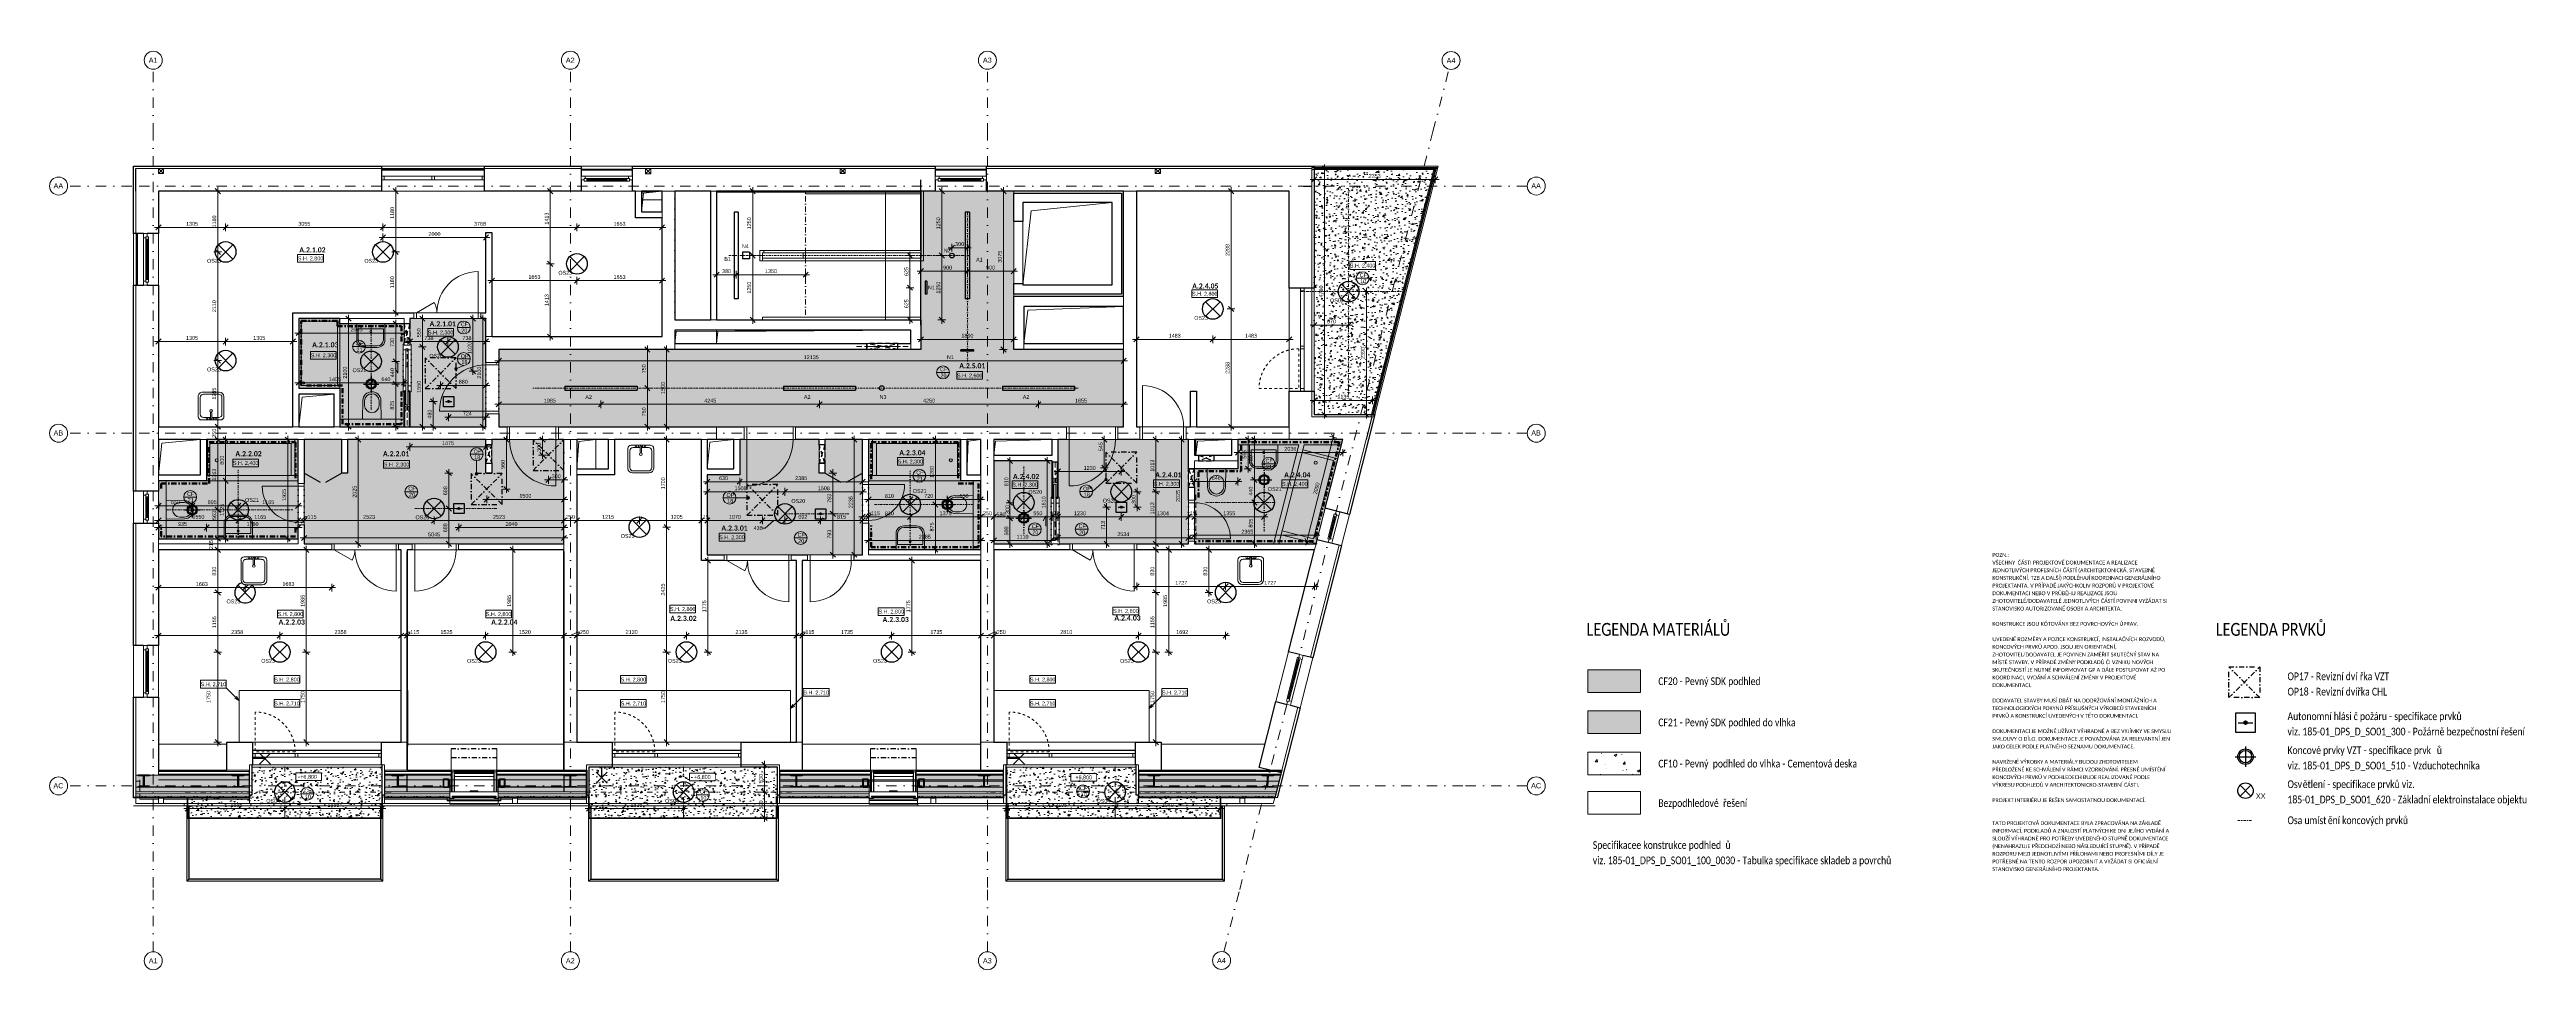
# Model space of a CAD drawing. Header units: millimetres. Extents: x -2015 to 46090, y -3604 to 14301.
import ezdxf

# ---------------------------------------------------------------- set-up
doc = ezdxf.new("R2010")
doc.units = ezdxf.units.MM
for name, pattern in [('ABMV_DashDot_2_2mm-S0_6mm', [110, 50, -30, 0, -30]), ('HA_Dash_2mm-S1mm', [100, 50, -50]), ('HA_Dash_3mm-S1mm', [150, 100, -50]), ('HA_DashDot_10mm-S3mm', [500, 200, -150, 0, -150]), ('HA_DashDot_2_2mm-S0_6mm', [110, 50, -30, 0, -30]), ('HA_DashDot_4mm-S1mm', [200, 100, -50, 0, -50]), ('HA_DashDot_6mm-S2mm', [300, 100, -100, 0, -100])]:
    doc.linetypes.add(name, pattern=pattern)
for name, color, linetype, lineweight in [('-UNDERLAY_A-AREA-____-OTLN', 9, 'Continuous', 25), ('-UNDERLAY_A-DETL-____-OTLN', 9, 'Continuous', 25), ('-UNDERLAY_A-FLOR-____-OTLN', 9, 'Continuous', 9), ('-UNDERLAY_A-FLOR-HRAL-OTLN', 9, 'Continuous', 9), ('-UNDERLAY_A-GENM-____-HDLN', 9, 'HA_Dash_3mm-S1mm', 9), ('-UNDERLAY_A-GENM-____-OTLN', 9, 'Continuous', 9), ('-UNDERLAY_A-GLAZ-CWMG-OTLN', 9, 'Continuous', 5), ('-UNDERLAY_A-WALL-____-OTLN', 9, 'Continuous', 9), ('-UNDERLAY_I-WALL-____-OTLN', 9, 'Continuous', 9), ('-UNDERLAY_M-HVAC-DUCT-OTLN', 9, 'Continuous', 9), ('-UNDERLAY_P-SANR-FIXT-OTLN', 9, 'Continuous', 9), ('A-____-____-DIMS', 9, 'Continuous', 5), ('A-____-____-DIMS-50', 9, 'Continuous', 5), ('A-AREA-____-IDEN', 9, 'Continuous', 9), ('A-CLNG-____-IDEN', 9, 'Continuous', 9), ('A-CLNG-____-OTLN', 9, 'Continuous', 9), ('A-CLNG-____-PATT', 9, 'Continuous', 9), ('A-DETL-____-CNTR', 9, 'HA_DashDot_6mm-S2mm', 9), ('A-DETL-____-OTLN', 9, 'Continuous', 25), ('A-DETL-____-THIN', 9, 'Continuous', 9), ('A-DETL-GENF-OTLN', 9, 'Continuous', 9), ('A-DOOR-____-MCUT', 9, 'HA_DashDot_2_2mm-S0_6mm', 9), ('A-DOOR-____-OTLN', 9, 'Continuous', 9), ('A-DOOR-FRAM-OTLN', 9, 'Continuous', 9), ('A-FLOR-____-OTLN', 9, 'Continuous', 9), ('A-FLOR-____-OVHD', 9, 'HA_DashDot_4mm-S1mm', 25), ('A-GENM-____-HDLN', 9, 'HA_Dash_3mm-S1mm', 9), ('A-GENM-____-IDEN', 9, 'Continuous', 9), ('A-GENM-____-MCUT', 9, 'Continuous', 25), ('A-GENM-____-OTLN', 9, 'Continuous', 9), ('A-GLAZ-____-MCUT', 9, 'Continuous', 5), ('A-GLAZ-____-OTLN', 9, 'Continuous', 5), ('A-GLAZ-CURT-MCUT', 9, 'Continuous', 5), ('A-GLAZ-CURT-OTLN', 9, 'Continuous', 5), ('A-GLAZ-CWMG-MCUT', 9, 'Continuous', 5), ('A-GLAZ-CWMG-OTLN', 9, 'Continuous', 5), ('A-ROOF-____-MCUT', 9, 'Continuous', 25), ('A-ROOF-____-OTLN', 9, 'Continuous', 9), ('A-ROOF-____-PATT', 9, 'Continuous', 25), ('A-WALL-____-MCUT', 9, 'Continuous', 9), ('A-WALL-____-OTLN', 9, 'Continuous', 9), ('E-LITE-EQPM-IDEN', 9, 'Continuous', 9), ('E-LITE-EQPM-OTLN', 9, 'Continuous', 9), ('G-____-____-DIMS', 9, 'Continuous', 5), ('G-____-____-TEXT', 9, 'Continuous', 5), ('I-WALL-____-MCUT', 9, 'Continuous', 25), ('I-WALL-____-OTLN', 9, 'Continuous', 9), ('M-HVAC-CDFF-OTLN', 9, 'Continuous', 9), ('M-HVAC-DUCT-OTLN', 9, 'Continuous', 9), ('P-SANR-FIXT-OTLN', 9, 'Continuous', 9), ('S-GRID-____-IDEN', 9, 'Continuous', 9), ('S-GRID-____-OTLN', 9, 'Continuous', 5), ('S-STRS-____-MBND', 9, 'HA_DashDot_4mm-S1mm', 9)]:
    doc.layers.add(name, color=color, linetype=linetype, lineweight=lineweight)
doc.styles.add('Arial', font='arial.ttf', dxfattribs={"height": 100})
doc.styles.add('Arial_1', font='arial.ttf', dxfattribs={"height": 75})
doc.styles.add('Arial_2', font='arial.ttf', dxfattribs={"width": 0.8, "height": 75})
doc.styles.add('Calibri', font='calibri.ttf', dxfattribs={"width": 0.8, "height": 250})
doc.styles.add('Calibri_1', font='calibri.ttf', dxfattribs={"width": 0.8, "height": 150})
doc.styles.add('Calibri_2', font='calibri.ttf', dxfattribs={"height": 75})
doc.styles.add('Calibri_B', font='calibrib.ttf', dxfattribs={"width": 0.8, "height": 100})
doc.dimstyles.new('Inner_Dimensions', dxfattribs={"dimscale": 304.8, "dimtxt": 76.519455, "dimasz": 0.328084, "dimexe": 0.246063, "dimexo": 0.0625, "dimgap": 0.032808, "dimtad": 1, "dimdec": 0, "dimzin": 0, "dimdsep": 46, "dimtxsty": 'Arial_1', "dimblk1": 'OBLIQUE', "dimblk2": 'OBLIQUE', "dimsah": 1, "dimcen": 0.09, "dimdle": 0.246063, "dimazin": 0, "dimtfac": 1, "dimtdec": 4, "dimtix": 1, "dimtmove": 0, "dimatfit": 3, "dimfxl": 0.246063, "dimfxlon": 1, "dimtvp": 1, "dimtolj": 1, "dimtzin": 0, "dimlwd": 9, "dimlwe": 9, "dimarcsym": 2})
doc.dimstyles.new('Inner_Dimensions_1', dxfattribs={"dimscale": 304.8, "dimtxt": 76.519455, "dimasz": 0.328084, "dimexe": 0.246063, "dimexo": 0.0625, "dimgap": 0.032808, "dimtad": 1, "dimdec": 0, "dimzin": 0, "dimdsep": 46, "dimtxsty": 'Arial_1', "dimblk1": 'OBLIQUE', "dimblk2": 'OBLIQUE', "dimsah": 1, "dimcen": 0.09, "dimdle": 0.246063, "dimazin": 0, "dimtfac": 1, "dimtdec": 4, "dimtix": 1, "dimtmove": 2, "dimatfit": 3, "dimfxl": 0.246063, "dimfxlon": 1, "dimtvp": 1, "dimtolj": 1, "dimtzin": 0, "dimlwd": 9, "dimlwe": 9, "dimarcsym": 2})
doc.dimstyles.new('Inner_Dimensions_2', dxfattribs={"dimscale": 304.8, "dimtxt": 76.519455, "dimasz": 0.328084, "dimexe": 0.246063, "dimexo": 0.0625, "dimgap": 0.032808, "dimtad": 1, "dimdec": 0, "dimzin": 0, "dimdsep": 46, "dimtxsty": 'Arial_1', "dimblk1": 'OBLIQUE', "dimblk2": 'OBLIQUE', "dimsah": 1, "dimcen": 0.09, "dimdle": 0.246063, "dimazin": 0, "dimtfac": 1, "dimtdec": 4, "dimtix": 1, "dimtmove": 1, "dimatfit": 3, "dimfxl": 0.246063, "dimfxlon": 1, "dimtvp": 1, "dimtolj": 1, "dimtzin": 0, "dimlwd": 9, "dimlwe": 9, "dimarcsym": 2})
pattern_1 = [(0, (0, 0), (58.594, 33.829), [39.062, -78.125]), (120, (0, 0), (-58.593773, 33.82939), [39.062, -78.125]), (60, (0, 0), (0.000227, 67.65839), [0, -78.125, 39.062, 0])]

msp = doc.modelspace()

# ---------------------------------------------------------------- texts
at = {"layer": 'A-AREA-____-IDEN', "lineweight": 5, "char_height": 100, "attachment_point": 1, "style": 'Calibri_B'}
for s, insert, width in [('A.2.1.02', (2836.9, 10459.6), 525.907), ('A.2.4.05', (20177.8, 9758.7), 525.907), ('A.2.1.01', (5367.8, 9024.3), 525.907), ('A.2.1.03', (3086.5, 8616.7), 525.907), ('A.2.S.01', (15654.6, 8210), 522.7), ('A.2.2.02', (1596, 6501), 525.907), ('A.2.2.01', (4461.8, 6501), 525.907), ('A.2.3.04', (14489.2, 6520.3), 525.907), ('A.2.4.02', (16697.7, 6059.3), 525.907), ('A.2.4.01', (19460, 6090.9), 525.907), ('A.2.4.04', (21964.2, 6090.9), 525.907), ('A.2.3.01', (11034.2, 5056.9), 525.907), ('A.2.2.03', (2435.2, 3231.2), 525.907), ('A.2.2.04', (6563.8, 3231.2), 525.907), ('A.2.3.02', (10042.7, 3303.8), 525.907), ('A.2.3.03', (14164.6, 3281.3), 525.907), ('A.2.4.03', (18666.5, 3311.3), 525.907)]:
    msp.add_mtext(s, dxfattribs=dict(at, insert=insert, width=width))
at = {"layer": 'A-CLNG-____-IDEN', "lineweight": 5, "char_height": 75, "attachment_point": 1, "style": 'Arial_2'}
for s, insert, width in [('CF', (23430.2, 9957.4), 137.89), ('10', (23440.7, 9838.3), 115.443), ('CF', (5972.3, 8999.6), 137.89), ('20', (5982.9, 8880.5), 115.443), ('CF', (3936.2, 8629.1), 137.89), ('21', (3946.7, 8510), 115.443), ('CF', (15277.9, 8127.9), 137.89), ('20', (15288.4, 8008.9), 115.443), ('CF', (21601.5, 6352.3), 137.89), ('CF', (4953.6, 5810.6), 137.89), ('CF', (14818.1, 6121.8), 137.89), ('21', (14828.7, 6002.7), 115.443), ('21', (21612.1, 6233.3), 115.443), ('CF', (657.8, 5708.1), 137.89), ('21', (668.4, 5589), 115.443), ('20', (4964.2, 5691.6), 115.443), ('CF', (12514.4, 4912.8), 137.89), ('CF', (17062.4, 5081), 137.89), ('20', (17073, 4961.9), 115.443), ('CF', (17971.9, 5081), 137.89), ('20', (17982.5, 4961.9), 115.443), ('20', (12525, 4793.8), 115.443), ('CF', (2932.4, -53), 137.89), ('10', (2943, -172), 115.443), ('CF', (10615.7, -74.8), 137.89), ('10', (10626.3, -193.8), 115.443), ('CF', (17999.6, -6.2), 137.89), ('10', (18010.2, -125.2), 115.443)]:
    msp.add_mtext(s, dxfattribs=dict(at, insert=insert, width=width))
at = {"layer": 'A-GENM-____-IDEN', "lineweight": 5, "char_height": 75, "attachment_point": 1, "style": 'Arial_2'}
for s, insert, width in [('OP', (5971.7, 8381.6), 147.51), ('18', (5984.9, 8268.9), 115.443), ('OP', (6220.5, 6532.8), 147.51), ('18', (6233.7, 6420.1), 115.443), ('OP', (18058.9, 5809.2), 147.51), ('OP', (11132.8, 5686.9), 147.51), ('18', (11146, 5574.2), 115.443), ('18', (18072.1, 5696.5), 115.443)]:
    msp.add_mtext(s, dxfattribs=dict(at, insert=insert, width=width))
at = {"layer": 'E-LITE-EQPM-IDEN', "lineweight": 5, "char_height": 75, "attachment_point": 1, "style": 'Arial_2'}
for s, insert, width in [('OS23', (1044.6, 10235.6), 262.953), ('OS23', (4099.6, 10235.6), 262.953), ('B1', (11089.9, 10270), 125.063), ('N4', (11430.5, 10519), 131.477), ('N2', (15352, 10435.6), 131.477), ('A1', (15979.9, 10258.6), 125.063), ('OS23', (7867.3, 10003.1), 262.953), ('N1', (15045.8, 9717.4), 131.477), ('OS04', (22854.6, 9465.6), 262.953), ('OS23', (20217.1, 9128.1), 262.953), ('OS20', (5362.1, 8390.6), 262.953), ('N1', (15415.3, 8363.7), 131.477), ('OS23', (1044.6, 8125.6), 262.953), ('OS21', (3869.6, 8110.6), 262.953), ('A2', (8391.4, 7590.6), 125.063), ('A2', (12636.4, 7590.6), 125.063), ('N3', (14104.8, 7590.6), 131.477), ('A2', (16886.4, 7590.6), 125.063), ('OS21', (21646.8, 5803.7), 262.953), ('OS21', (1782.5, 5591.8), 262.953), ('OS20', (12392.6, 5569.9), 262.953), ('OS21', (14751.5, 5764.3), 262.953), ('OS20', (16995.8, 5748.7), 262.953), ('OS20', (18439.6, 5578.1), 262.953), ('OS20', (5092.1, 5253.1), 262.953), ('OS23', (9079.6, 4890.6), 262.953), ('OS23', (1422.1, 3620.6), 262.953), ('OS23', (20467, 3620.6), 262.953), ('OS23', (2097.1, 2465.6), 262.953), ('OS23', (6094.6, 2465.6), 262.953), ('OS23', (9994.6, 2465.6), 262.953), ('OS23', (13979.6, 2465.6), 262.953), ('OS23', (18774.5, 2465.6), 262.953), ('OS04', (2194.6, -254.4), 262.953), ('OS04', (9940, -254.4), 262.953), ('OS04', (18320, -254.4), 262.953)]:
    msp.add_mtext(s, dxfattribs=dict(at, insert=insert, width=width))
at = {"layer": 'G-____-____-DIMS', "lineweight": 9, "char_height": 75, "width": 592.246, "attachment_point": 1, "line_spacing_factor": 0.941778, "style": 'Arial_1'}
for s, insert in [('S.H. 2,800', (2807.1, 10283.1)), ('S.H. 2,400', (23239.6, 10142.2)), ('S.H. 2,800', (20174, 9595.3)), ('S.H. 2,300', (5334.4, 8843.7)), ('S.H. 2,300', (3057.9, 8400.4)), ('S.H. 2,600', (15608.7, 8007.2)), ('S.H. 2,400', (1545.8, 6309.5)), ('S.H. 2,300', (4476.9, 6278.7)), ('S.H. 2,300', (14456, 6337.6)), ('S.H. 2,300', (16685.1, 5887.9)), ('S.H. 2,300', (19431.3, 5905.1)), ('S.H. 2,400', (21923, 5901.8)), ('S.H. 2,300', (10990.9, 4866.7)), ('S.H. 2,800', (2415.6, 3375.6)), ('S.H. 2,800', (6460.1, 3373.7)), ('S.H. 2,800', (10035.4, 3472.8)), ('S.H. 2,800', (14083.8, 3421.7)), ('S.H. 2,800', (18641.9, 3434.3)), ('S.H. 2,710', (919.5, 2011.9)), ('S.H. 2,800', (2348.1, 2103.8)), ('S.H. 2,800', (9076.5, 2103.8)), ('S.H. 2,800', (17026.5, 2103.8)), ('S.H. 2,710', (2348.1, 1638.8)), ('S.H. 2,710', (9076.5, 1638.8)), ('S.H. 2,710', (12626.9, 1851.9)), ('S.H. 2,710', (17026.5, 1638.8)), ('S.H. 2,710', (19591.9, 1851.9))]:
    msp.add_mtext(s, dxfattribs=dict(at, insert=insert))
at = {"layer": 'G-____-____-TEXT', "color": 7, "lineweight": 9, "attachment_point": 1}
for s, insert, char_height, width, style in [('VŠECHNY ', (35716.1, 4374.4), 75, 597.257, 'Calibri_2'), ('POZN.: ', (35716.1, 4523.2), 75, 448.945, 'Calibri_2'), ('ČÁSTI PROJEKTOVÉ DOKUMENTACE A REALIZACE ', (36208.9, 4374.4), 75, 2978.269, 'Calibri_2'), ('JEDNOTLIVÝCH PROFESNÍCH ČÁSTÍ (ARCHITEKTONICKÁ, STAVEBNĚ ', (35716.1, 4225.6), 75, 4028.48, 'Calibri_2'), ('KONSTRUKČNÍ, TZB A DALŠÍ) PODLÉHAJÍ KOORDINACI GENERÁLNÍHO ', (35716.1, 4076.8), 75, 4164.767, 'Calibri_2'), ('PROJEKTANTA. V\xa0PŘÍPADĚ JAKÝCHKOLIV ROZPORŮ V\xa0PROJEKTOVÉ ', (35716.1, 3927.9), 75, 4004.429, 'Calibri_2'), ('STANOVISKO AUTORIZOVANÉ OSOBY A ARCHITEKTA.', (35716.1, 3481.4), 75, 3178.691, 'Calibri_2'), ('ZHOTOVITELÉ/DODAVATELÉ JEDNOTLIVÝCH ČÁSTÍ POVINNI VYŽÁDAT SI ', (35716.1, 3630.3), 75, 4337.129, 'Calibri_2'), ('DOKUMENTACI NEBO V\xa0PRŮBĚHU REALIZACE JSOU ', (35716.1, 3779.1), 75, 3106.539, 'Calibri_2'), ('LEGENDA MATERIÁL', (27837.5, 3164.8), 250, 3136.202, 'Calibri'), ('Ů', (30425.2, 3164.8), 250, 243.713, 'Calibri'), ('KONSTRUKCE JSOU KÓTOVÁNY BEZ POVRCHOVÝCH ÚPRAV. ', (35716.1, 3183.8), 75, 3627.636, 'Calibri_2'), ('UVEDENÉ ROZMĚRY A POZICE KONSTRUKCÍ, INSTALAČNÍCH ROZVODŮ, ', (35716.1, 2886.1), 75, 4293.037, 'Calibri_2'), ('LEGENDA PRVK', (40057.8, 3164.8), 250, 2353.755, 'Calibri'), ('Ů', (41999.9, 3164.8), 250, 243.713, 'Calibri'), ('ZHOTOVITEL/DODAVATEL JE POVINEN ZAMĚŘIT SKUTEČNÝ STAV NA ', (35716.1, 2588.5), 75, 4132.699, 'Calibri_2'), ('KONCOVÝCH PRVKŮ APOD. JSOU JEN ORIENTAČNÍ, ', (35716.1, 2737.3), 75, 3094.514, 'Calibri_2'), ('MÍSTĚ STAVBY. V PŘÍPADĚ ZMĚNY PODKLADŮ ČI VZNIKU NOVÝCH ', (35716.1, 2439.6), 75, 3980.378, 'Calibri_2'), ('CF20 - Pevný SDK podhled', (29229.5, 2108), 150, 2494.852, 'Calibri_1'), ('SKUTEČNOSTÍ JE NUTNÉ INFORMOVAT GP A DÁLE POSTUPOVAT AŽ PO ', (35716.1, 2290.8), 75, 4285.02, 'Calibri_2'), ('KOORDINACI, VYDÁNÍ A SCHVÁLENÍ ZMĚNY V PROJEKTOVÉ ', (35716.1, 2142), 75, 3571.518, 'Calibri_2'), ('DOKUMENTACI. ', (35716.1, 1993.2), 75, 1002.109, 'Calibri_2'), ('OP17 - Revizní dví', (41449.8, 2203.4), 150, 1705.991, 'Calibri_1'), ('řka VZT', (42857.4, 2203.4), 150, 718.312, 'Calibri_1'), ('TECHNOLOGICKÝCH POKYNŮ PŘÍSLUŠNÝCH VÝROBCŮ STAVEBNÍCH ', (35716.1, 1546.7), 75, 4072.573, 'Calibri_2'), ('DODAVATEL STAVBY MUSÍ DBÁT NA DODRŽOVÁNÍ MONTÁŽNÍCH A ', (35716.1, 1695.5), 75, 4072.573, 'Calibri_2'), ('OP18 - Revizní dvířka CHL', (41449.8, 1905.7), 150, 2443.544, 'Calibri_1'), ('č požáru - specifikace prvků', (42735.6, 1428), 150, 2635.948, 'Calibri_1'), ('CF21 - Pevný SDK podhled do vlhka', (29229.5, 1308), 150, 3354.26, 'Calibri_1'), ('SMLOUVY O DÍLO. DOKUMENTACE JE POVAŽOVÁNA ZA RELEVANTNÍ JEN ', (35716.1, 951.4), 75, 4401.264, 'Calibri_2'), ('DOKUMENTACI JE MOŽNÉ UŽÍVAT VÝHRADNĚ A BEZ VYJÍMKY VE SMYSLU ', (35716.1, 1100.2), 75, 4401.264, 'Calibri_2'), ('PRVKŮ A KONSTRUKCÍ UVEDENÝCH V TÉTO DOKUMENTACI.', (35716.1, 1397.8), 75, 3599.577, 'Calibri_2'), ('Autonomní hlási', (41449.8, 1428), 150, 1558.48, 'Calibri_1'), ('viz. 185-01_DPS_D_SO01_300 - Požárně bezpečnostní řešení', (41449.8, 1130.4), 150, 5810.631, 'Calibri_1'), ('CF10 - Pevný  podhled do vlhka - Cementová deska', (29229.5, 508), 150, 4855.02, 'Calibri_1'), ('JAKO CELEK PODLE PLATNÉHO SEZNAMU DOKUMENTACE.', (35716.1, 802.5), 75, 3515.4, 'Calibri_2'), ('NAVRŽENÉ VÝROBKY A MATERIÁLY BUDOU ZHOTOVITELEM ', (35716.1, 504.9), 75, 3615.611, 'Calibri_2'), ('viz. 185-01_DPS_D_SO01_510 - Vzduchotechnika', (41449.8, 470.4), 150, 4726.749, 'Calibri_1'), ('Koncové prvky VZT - specifikace prvk', (41449.8, 768), 150, 3514.598, 'Calibri_1'), ('ů', (44349.6, 768), 150, 121.857, 'Calibri_1'), ('VÝKRESU PODHLEDŮ V ARCHITEKTONICKO-STAVEBNÍ ČÁSTI. ', (35716.1, 58.4), 75, 3647.678, 'Calibri_2'), ('KONCOVÝCH PRVKŮ V PODHLEDECH BUDE REALIZOVANÉ PODLE ', (35716.1, 207.2), 75, 3924.26, 'Calibri_2'), ('PŘEDLOŽENÉ KE SCHVÁLENÍ V RÁMCI VZORKOVÁNÍ. PŘESNÉ UMÍSTĚNÍ ', (35716.1, 356), 75, 4285.02, 'Calibri_2'), ('Osv', (41449.8, 108), 150, 359.156, 'Calibri_1'), ('ětlení - specifikace prvků viz.', (41746.1, 108), 150, 2712.91, 'Calibri_1'), ('Bezpodhledové ', (29229.5, -258), 150, 1526.413, 'Calibri_1'), ('řešení', (30488.9, -258), 150, 577.215, 'Calibri_1'), ('PROJEKT INTERIÉRU JE ŘEŠEN SAMOSTATNOU DOKUMENTACÍ.', (35716.1, -239.3), 75, 3775.948, 'Calibri_2'), ('185-01_DPS_D_SO01_620 - Základní elektroinstalace objektu', (41449.8, -189.6), 150, 5868.352, 'Calibri_1'), ('TATO PROJEKTOVÁ DOKUMENTACE BYLA ZPRACOVÁNA NA ZÁKLADĚ ', (35716.1, -685.7), 75, 4176.792, 'Calibri_2'), ('SLOUŽÍ VÝHRADNĚ PRO POTŘEBY UVEDENÉHO STUPNĚ DOKUMENTACE ', (35716.1, -983.4), 75, 4369.197, 'Calibri_2'), ('INFORMACÍ, PODKLADŮ A ZNALOSTÍ PLATNÝCH KE DNI JEJÍHO VYDÁNÍ A ', (35716.1, -834.6), 75, 4377.214, 'Calibri_2'), ('Osa umíst', (41449.8, -592), 150, 949.198, 'Calibri_1'), ('ění koncových prvků', (42232.9, -592), 150, 1968.945, 'Calibri_1'), ('viz. 185-01_DPS_D_SO01_100_0030 - Tabulka specifikace skladeb a povrchů', (27958, -1371.2), 150, 7317.803, 'Calibri_1'), ('Specifikacee konstrukce podhled', (27958, -1073.5), 150, 3123.375, 'Calibri_1'), ('ů ', (30535, -1073.5), 150, 173.165, 'Calibri_1'), ('ROZPORU MEZI JEDNOTLIVÝMI PŘÍLOHAMI NEBO PROFESNÍMI DÍLY JE ', (35716.1, -1281.1), 75, 4256.961, 'Calibri_2'), ('POTŘEBNÉ NA TENTO ROZPOR UPOZORNIT A VYŽÁDAT SI OFICIÁLNÍ ', (35716.1, -1429.9), 75, 4108.648, 'Calibri_2'), ('(NENAHRAZUJE PŘEDCHOZÍ NEBO NÁSLEDUJÍCÍ STUPNĚ). V PŘÍPADĚ ', (35716.1, -1132.2), 75, 4140.716, 'Calibri_2'), ('STANOVISKO GENERÁLNÍHO PROJEKTANTA.', (35716.1, -1578.7), 75, 2633.543, 'Calibri_2')]:
    msp.add_mtext(s, dxfattribs=dict(at, insert=insert, char_height=char_height, width=width, style=style))
at = {"layer": 'G-____-____-TEXT', "color": 11, "lineweight": 9, "insert": (40835.6, -147.4), "char_height": 100, "width": 224.472, "attachment_point": 1, "style": 'Arial'}
msp.add_mtext('XX', dxfattribs=at)
at = {"layer": 'S-GRID-____-IDEN', "lineweight": 5, "char_height": 100, "attachment_point": 1, "style": 'Arial'}
for s, insert, width in [('A1', (-87.4, 14143.9), 212.447), ('A2', (8012.6, 14143.9), 212.447), ('A3', (16112.6, 14143.9), 212.447), ('A4', (25118.1, 14138), 212.447), ('AA', (-1936.1, 11703.9), 232.489), ('AA', (26762.8, 11703.9), 232.489), ('AB', (-1936.1, 6903.9), 232.489), ('AB', (26762.8, 6903.9), 232.489), ('AC', (-1939.6, 53.9), 240.506), ('AC', (26759.3, 53.9), 240.506), ('A1', (-87.4, -3345.4), 212.447), ('A2', (8012.6, -3345.4), 212.447), ('A3', (16112.6, -3345.4), 212.447), ('A4', (20659.7, -3340.4), 212.447)]:
    msp.add_mtext(s, dxfattribs=dict(at, insert=insert, width=width))

# ---------------------------------------------------------------- blocks, each defined once
blk = doc.blocks.new('BD Libus_IFC_ifc-1-DSP_2NP-A')
at = {"layer": 'A-GENM-____-MCUT', "color": 7}
for p, q in [((-295, 194), (-295, 212)), ((-295, 212), (-75, 212)), ((-190, 194), (-295, 194)), ((-190, -10), (-190, 194)), ((-75, 194), (-180, 194)), ((-180, 194), (-180, -10)), ((-75, 212), (-75, 194)), ((1540, 194), (1540, 212)), ((1540, 212), (1760, 212)), ((1645, 194), (1540, 194)), ((1645, -10), (1645, 194)), ((1760, 194), (1655, 194)), ((1655, 194), (1655, -10)), ((1760, 212), (1760, 194)), ((4640, 194), (4640, 212)), ((4640, 212), (4860, 212)), ((4745, 194), (4640, 194)), ((4745, -10), (4745, 194)), ((4860, 194), (4755, 194)), ((4755, 194), (4755, -10)), ((4860, 212), (4860, 194)), ((5635, -27), (5635, 136)), ((5635, 136), (5735, 136)), ((5731, 131), (5639, 131)), ((5639, 131), (5639, -23)), ((5731, -23), (5731, 131)), ((5735, 136), (5735, -27)), ((6725, -27), (6725, 136)), ((6725, 136), (6825, 136)), ((6821, 131), (6729, 131)), ((6729, 131), (6729, -23)), ((6821, -23), (6821, 131)), ((6825, 136), (6825, -27)), ((7990, 194), (7990, 212)), ((7990, 212), (8210, 212)), ((8095, 194), (7990, 194)), ((8095, -10), (8095, 194)), ((8210, 194), (8105, 194)), ((8105, 194), (8105, -10)), ((8210, 212), (8210, 194)), ((12380, 194), (12380, 212)), ((12380, 212), (12600, 212)), ((12485, 194), (12380, 194)), ((12485, -10), (12485, 194)), ((12600, 194), (12495, 194)), ((12495, 194), (12495, -10)), ((12600, 212), (12600, 194)), ((13780, -27), (13780, 136)), ((13780, 136), (13880, 136)), ((13876, 131), (13784, 131)), ((13784, 131), (13784, -23)), ((13876, -23), (13876, 131)), ((13880, 136), (13880, -27)), ((14871, -27), (14871, 136)), ((14871, 136), (14971, 136)), ((14967, 131), (14875, 131)), ((14875, 131), (14875, -23)), ((14967, -23), (14967, 131)), ((14971, 136), (14971, -27)), ((16025, 194), (16025, 212)), ((16025, 212), (16245, 212)), ((16130, 194), (16025, 194)), ((16130, -10), (16130, 194)), ((16245, 194), (16140, 194)), ((16140, 194), (16140, -10)), ((16245, 212), (16245, 194)), ((19325, 194), (19325, 212)), ((19325, 212), (19545, 212)), ((19430, 194), (19325, 194)), ((19430, -10), (19430, 194)), ((19545, 194), (19440, 194)), ((19440, 194), (19440, -10)), ((19545, 212), (19545, 194)), ((21535, 194), (21535, 212)), ((21535, 212), (21756, 212)), ((21640, 194), (21535, 194)), ((21633, -10), (21640, 194)), ((21650, 194), (21642, -10)), ((21756, 194), (21650, 194)), ((21756, 212), (21756, 194)), ((-295, -27), (-295, -10)), ((-295, -10), (-190, -10)), ((-75, -27), (-295, -27)), ((-185, -19), (1650, -19)), ((-185, -27), (-185, -19)), ((1650, -27), (-185, -27)), ((-180, -10), (-75, -10)), ((-75, -10), (-75, -27)), ((1540, -27), (1540, -10)), ((1540, -10), (1645, -10)), ((1760, -27), (1540, -27)), ((1650, -19), (1650, -27)), ((1655, -10), (1760, -10)), ((1760, -10), (1760, -27)), ((4640, -27), (4640, -10)), ((4640, -10), (4745, -10)), ((4860, -27), (4640, -27)), ((4750, -19), (5635, -19)), ((4750, -27), (4750, -19)), ((5635, -27), (4750, -27)), ((4755, -10), (4860, -10)), ((4860, -10), (4860, -27)), ((5635, -19), (5635, -27)), ((5735, -27), (5635, -27)), ((5639, -23), (5731, -23)), ((6825, -27), (6725, -27)), ((6729, -23), (6821, -23)), ((6825, -19), (8100, -19)), ((6825, -27), (6825, -19)), ((8100, -27), (6825, -27)), ((7990, -27), (7990, -10)), ((7990, -10), (8095, -10)), ((8210, -27), (7990, -27)), ((8100, -19), (8100, -27)), ((8105, -10), (8210, -10)), ((8210, -10), (8210, -27)), ((12380, -27), (12380, -10)), ((12380, -10), (12485, -10)), ((12600, -27), (12380, -27)), ((12490, -19), (13780, -19)), ((12490, -27), (12490, -19)), ((13780, -27), (12490, -27)), ((12495, -10), (12600, -10)), ((12600, -10), (12600, -27)), ((13780, -19), (13780, -27)), ((13880, -27), (13780, -27)), ((13784, -23), (13876, -23)), ((14971, -27), (14871, -27)), ((14875, -23), (14967, -23)), ((14971, -19), (16135, -19)), ((14971, -27), (14971, -19)), ((16135, -27), (14971, -27)), ((16025, -27), (16025, -10)), ((16025, -10), (16130, -10)), ((16245, -27), (16025, -27)), ((16135, -19), (16135, -27)), ((16140, -10), (16245, -10)), ((16245, -10), (16245, -27)), ((19325, -27), (19325, -10)), ((19325, -10), (19430, -10)), ((19545, -27), (19325, -27)), ((19435, -19), (21611, -19)), ((19435, -27), (19435, -19)), ((21611, -27), (19435, -27)), ((19440, -10), (19545, -10)), ((19545, -10), (19545, -27)), ((21526, -27), (21527, -10)), ((21747, -27), (21526, -27)), ((21527, -10), (21633, -10)), ((21611, -19), (21611, -27)), ((21642, -10), (21748, -10)), ((21748, -10), (21747, -27))]:
    blk.add_line(p, q, dxfattribs=at)
blk = doc.blocks.new('Top Rail Type - Top Rail_Internal_-1380936-DSP_2NP-A')
at = {"layer": '-UNDERLAY_A-FLOR-HRAL-OTLN'}
for p, q in [((11779.6, 10400.4), (11854.6, 10400.4)), ((11779.6, 10275.4), (11779.6, 10400.4)), ((11779.6, 10199.6), (11779.6, 10275.4)), ((11779.6, 10199.6), (11829.6, 10199.6)), ((11829.6, 10199.6), (11779.6, 10199.6)), ((11829.6, 10350.4), (11854.6, 10350.4)), ((11829.6, 10275.4), (11829.6, 10350.4)), ((11829.6, 10199.6), (11829.6, 10275.4)), ((14910, 10249.6), (11829.6, 10249.6)), ((14910, 10199.6), (11829.6, 10199.6)), ((11854.6, 10350.4), (11854.6, 10400.4)), ((11854.6, 10400.4), (14910, 10400.4)), ((11854.6, 10350.4), (14910, 10350.4)), ((14910, 10350.4), (14910, 10400.4)), ((14910, 10199.6), (14910, 10249.6))]:
    blk.add_line(p, q, dxfattribs=at)
blk = doc.blocks.new('Top Rail Type - Top Rail_Internal_-1382137-DSP_2NP-A')
at = {"layer": '-UNDERLAY_A-FLOR-HRAL-OTLN'}
for p, q in [((12670, 11549.6), (12670, 11499.6)), ((12670, 11549.6), (14910, 11549.6)), ((14910, 11499.6), (14910, 11549.6)), ((12670, 11499.6), (14910, 11499.6))]:
    blk.add_line(p, q, dxfattribs=at)
blk = doc.blocks.new('Top Rail Type - Top Rail_Internal_-1382153-DSP_2NP-A')
at = {"layer": '-UNDERLAY_A-FLOR-HRAL-OTLN'}
for p, q in [((14960.4, 11550), (14910.4, 11550)), ((14910.4, 11550), (14910.4, 10324.6)), ((14960.4, 11550), (14960.4, 10324.6)), ((12619.6, 10275.4), (12619.6, 10350.4)), ((12619.6, 10249.6), (12619.6, 10275.4)), ((12669.6, 10275.4), (12669.6, 10350.4)), ((12669.6, 10249.6), (12669.6, 10275.4)), ((14960.4, 10199.6), (14910, 10199.6)), ((14910.4, 10324.6), (14910.4, 10249.6)), ((14960.4, 10324.6), (14960.4, 10199.6))]:
    blk.add_line(p, q, dxfattribs=at)
blk = doc.blocks.new('ABMV_WashBasin_Generic - 550x460-2226439-DSP_2NP-A')
at = {"layer": '-UNDERLAY_P-SANR-FIXT-OTLN', "color": 254}
for p, q in [((250, 510), (0, 510)), ((-150, 360), (-150, 50)), ((-150, 50), (400, 50)), ((-120, 150), (-120, 360)), ((370, 150), (-120, 150)), ((0, 480), (250, 480)), ((370, 360), (370, 150)), ((400, 50), (400, 360))]:
    blk.add_line(p, q, dxfattribs=at)
for centre, radius, start, end in [((0, 360), 150, 90, 180), ((250, 360), 150, 360, 90), ((0, 360), 120, 90, 180), ((125, 200), 20, 90, 270), ((125, 200), 20, 270, 90), ((250, 360), 120, 360, 90)]:
    blk.add_arc(centre, radius, start, end, dxfattribs=at)
blk = doc.blocks.new('ABMV_Toilet_WallHung - Default-1481197-DSP_2NP-A')
at = {"layer": '-UNDERLAY_A-GENM-____-OTLN'}
for p, q in [((-50, 432), (-55, 75)), ((-16, 426), (-16, 340)), ((266, 340), (266, 426)), ((305, 75), (300, 432))]:
    blk.add_line(p, q, dxfattribs=at)
for centre, radius, start, end in [((125, 430), 175, 0.7323, 179.2677), ((125, 426), 141, 0, 180), ((125, 340), 141, 180, 360)]:
    blk.add_arc(centre, radius, start, end, dxfattribs=at)
blk = doc.blocks.new('ABMV_ShowerBasin_Generic - 800x1350-1417796-DSP_2NP-A')
at = {"layer": '-UNDERLAY_P-SANR-FIXT-OTLN', "color": 254}
for p, q in [((1350, 0), (0, 0)), ((0, 0), (0, -800)), ((1350, 0), (0, 0)), ((0, -800), (0, 0)), ((1350, -800), (1350, 0)), ((1350, -800), (1350, 0)), ((1300, -50), (50, -50)), ((50, -50), (50, -750)), ((50, -50), (50, -750)), ((1300, -50), (50, -50)), ((1300, -750), (1300, -50)), ((1300, -750), (1300, -50)), ((0, -800), (1350, -800)), ((0, -800), (1350, -800)), ((50, -750), (1300, -750)), ((50, -750), (1300, -750))]:
    blk.add_line(p, q, dxfattribs=at)
blk.add_circle((100, -100), 20, dxfattribs=at)
blk = doc.blocks.new('ABMV_Toilet_WallHung - Default-2226544-DSP_2NP-A')
at = {"layer": '-UNDERLAY_A-GENM-____-OTLN'}
for p, q in [((-50, 432), (-55, 75)), ((-55, 75), (305, 75)), ((-16, 426), (-16, 340)), ((266, 340), (266, 426)), ((305, 75), (300, 432))]:
    blk.add_line(p, q, dxfattribs=at)
for centre, radius, start, end in [((125, 430), 175, 0.7323, 179.2677), ((125, 426), 141, 0, 180), ((125, 340), 141, 180, 360)]:
    blk.add_arc(centre, radius, start, end, dxfattribs=at)
blk = doc.blocks.new('ABMV_WashBasin_Generic - 550x460-1481868-DSP_2NP-A')
at = {"layer": '-UNDERLAY_P-SANR-FIXT-OTLN', "color": 254}
for p, q in [((250, 510), (0, 510)), ((-150, 360), (-150, 50)), ((-120, 150), (-120, 360)), ((370, 150), (-120, 150)), ((0, 480), (250, 480)), ((370, 360), (370, 150)), ((400, 50), (400, 360))]:
    blk.add_line(p, q, dxfattribs=at)
for centre, radius, start, end in [((0, 360), 150, 90, 180), ((250, 360), 150, 360, 90), ((0, 360), 120, 90, 180), ((125, 200), 20, 90, 270), ((125, 200), 20, 270, 90), ((250, 360), 120, 360, 90)]:
    blk.add_arc(centre, radius, start, end, dxfattribs=at)
blk = doc.blocks.new('ABMV_Bathtub_Generic - 800x1700-1419995-DSP_2NP-A')
at = {"layer": '-UNDERLAY_P-SANR-FIXT-OTLN', "color": 254}
for p, q in [((0, 0), (0, 1700)), ((0, 1700), (700, 1700)), ((0, 1700), (700, 1700)), ((0, 1700), (0, 0)), ((75, 50), (75, 1625)), ((75, 1625), (700, 1625)), ((75, 1625), (700, 1625)), ((75, 50), (75, 1625)), ((700, 0), (0, 0)), ((700, 0), (0, 0)), ((700, 50), (75, 50)), ((700, 50), (75, 50))]:
    blk.add_line(p, q, dxfattribs=at)
blk.add_circle((400, 180), 30, dxfattribs=at)
blk = doc.blocks.new('ABMV_Bathtub_Generic - 800x1700-V1-DSP_2NP-A')
at = {"layer": '-UNDERLAY_P-SANR-FIXT-OTLN', "color": 254}
for p, q in [((100, 1700), (800, 1700)), ((100, 1700), (800, 1700)), ((100, 1625), (725, 1625)), ((100, 1625), (725, 1625)), ((725, 1625), (725, 50)), ((725, 1625), (725, 50)), ((800, 1700), (800, 0)), ((800, 1700), (800, 0)), ((725, 50), (100, 50)), ((725, 50), (100, 50)), ((800, 0), (100, 0)), ((800, 0), (100, 0))]:
    blk.add_line(p, q, dxfattribs=at)
blk.add_circle((400, 180), 30, dxfattribs=at)
blk = doc.blocks.new('ABMV_WashBasin_Generic - 550x460-V2-DSP_2NP-A')
at = {"layer": '-UNDERLAY_P-SANR-FIXT-OTLN', "color": 254}
for p, q in [((250, 510), (0, 510)), ((-150, 360), (-150, 50)), ((-150, 50), (400, 50)), ((-120, 150), (-120, 360)), ((370, 150), (-120, 150)), ((0, 480), (250, 480)), ((370, 360), (370, 150)), ((400, 50), (400, 360))]:
    blk.add_line(p, q, dxfattribs=at)
for centre, radius, start, end in [((0, 360), 150, 90, 180), ((250, 360), 150, 360, 90), ((0, 360), 120, 90, 180), ((125, 200), 20, 90, 270), ((125, 200), 20, 270, 90), ((250, 360), 120, 360, 90)]:
    blk.add_arc(centre, radius, start, end, dxfattribs=at)
blk = doc.blocks.new('Skříňka se dřezem_ pravoúhlá - 500 x 440mm-1439822-DSP_2NP-A')
at = {"layer": '-UNDERLAY_P-SANR-FIXT-OTLN', "color": 254}
for p, q in [((-234, 117), (-234, -271)), ((-234, 117), (-234, -271)), ((-196, 69), (-196, -258)), ((202, 180), (-171, 180)), ((202, 180), (-171, 180)), ((3, 133), (-133, 133)), ((92, 180), (-73, 180)), ((-73, 142), (3, 142)), ((3, 161), (3, 40)), ((28, 161), (28, 40)), ((28, 142), (92, 142)), ((164, 133), (28, 133)), ((228, -258), (228, 69)), ((266, -276), (266, 117)), ((266, -276), (266, 117)), ((-145, -360), (181, -360)), ((-145, -360), (181, -360)), ((-133, -322), (164, -322))]:
    blk.add_line(p, q, dxfattribs=at)
for centre, radius, start, end in [((-171, 117), 63.5, 90, 180), ((-171, 117), 63.5, 90, 180), ((-133, 69), 63.5, 90, 180), ((-73, 161), 19, 90, 270), ((-48, 161), 19, 360, 180), ((-48, 161), 19, 180, 0), ((16, 3), 25.4, 360, 180), ((16, 3), 25.4, 180, 0), ((16, 161), 12.7, 360, 180), ((16, 40), 12.7, 180, 0), ((66, 161), 19, 360, 180), ((66, 161), 19, 180, 360), ((92, 161), 19, 270, 90), ((164, 69), 63.5, 0, 90), ((202, 117), 63.5, 0, 90), ((202, 117), 63.5, 360, 90), ((-145, -271), 88.9, 180, 270), ((-145, -271), 88.9, 180, 270), ((-133, -258), 63.5, 180, 270), ((164, -258), 63.5, 270, 0), ((181, -276), 84.4, 270, 0), ((181, -276), 84.4, 270, 0)]:
    blk.add_arc(centre, radius, start, end, dxfattribs=at)
blk = doc.blocks.new('Skříňka se dřezem_ pravoúhlá - 500 x 440mm-2245806-DSP_2NP-A')
at = {"layer": '-UNDERLAY_P-SANR-FIXT-OTLN', "color": 254}
for p, q in [((-234, 117), (-234, -271)), ((-234, 117), (-234, -271)), ((-196, 69), (-196, -258)), ((202, 180), (-171, 180)), ((202, 180), (-171, 180)), ((3, 133), (-133, 133)), ((92, 180), (-73, 180)), ((-73, 142), (3, 142)), ((3, 161), (3, 40)), ((28, 161), (28, 40)), ((28, 142), (92, 142)), ((164, 133), (28, 133)), ((228, -258), (228, 69)), ((266, -276), (266, 117)), ((266, -276), (266, 117)), ((-145, -360), (181, -360)), ((-145, -360), (181, -360)), ((-133, -322), (164, -322))]:
    blk.add_line(p, q, dxfattribs=at)
for centre, radius, start, end in [((-171, 117), 63.5, 90, 180), ((-171, 117), 63.5, 90, 180), ((-133, 69), 63.5, 90, 180), ((-73, 161), 19, 90, 270), ((-48, 161), 19, 360, 180), ((-48, 161), 19, 180, 0), ((16, 3), 25.4, 360, 180), ((16, 3), 25.4, 180, 0), ((16, 161), 12.7, 360, 180), ((16, 40), 12.7, 180, 0), ((66, 161), 19, 360, 180), ((66, 161), 19, 180, 360), ((92, 161), 19, 270, 90), ((164, 69), 63.5, 0, 90), ((202, 117), 63.5, 0, 90), ((202, 117), 63.5, 360, 90), ((-145, -271), 88.9, 180, 270), ((-145, -271), 88.9, 180, 270), ((-133, -258), 63.5, 180, 270), ((164, -258), 63.5, 270, 0), ((181, -276), 84.4, 270, 0), ((181, -276), 84.4, 270, 0)]:
    blk.add_arc(centre, radius, start, end, dxfattribs=at)
blk = doc.blocks.new('Railing - Railing-1473194-DSP_2NP-A')
at = {"layer": '-UNDERLAY_A-FLOR-HRAL-OTLN'}
for points in [[(650, -1850), (690, -1810), (690, -400), (650, -400), (650, -884)], [(4460, -1850), (4460, -400), (4420, -400), (4420, -1810)], [(650, -1850), (4460, -1850), (4420, -1810), (690, -1810)]]:
    blk.add_hatch(color=256, dxfattribs=at).paths.add_polyline_path(points)
for p, q in [((690, -400), (650, -400)), ((650, -1850), (650, -400)), ((690, -1810), (690, -400)), ((4460, -400), (4420, -400)), ((4420, -400), (4420, -1810)), ((4460, -400), (4460, -1850)), ((690, -1810), (650, -1850)), ((4460, -1850), (650, -1850)), ((4420, -1810), (690, -1810)), ((4420, -1810), (4460, -1850))]:
    blk.add_line(p, q, dxfattribs=at)
blk = doc.blocks.new('Railing - Railing-1473463-DSP_2NP-A')
at = {"layer": '-UNDERLAY_A-FLOR-HRAL-OTLN'}
for points in [[(8455, -1850), (8495, -1810), (8495, -385), (8455, -385), (8455, -884)], [(12145, -1850), (12145, -385), (12105, -385), (12105, -1810), (12138, -1843)], [(8455, -1850), (12145, -1850), (12105, -1810), (8495, -1810)]]:
    blk.add_hatch(color=256, dxfattribs=at).paths.add_polyline_path(points)
for p, q in [((8455, -1850), (8455, -385)), ((8495, -1810), (8495, -385)), ((12105, -385), (12105, -1810)), ((12145, -385), (12145, -1850)), ((8495, -1810), (8455, -1850)), ((12145, -1850), (8455, -1850)), ((12105, -1810), (8495, -1810)), ((12105, -1810), (12145, -1850))]:
    blk.add_line(p, q, dxfattribs=at)
blk = doc.blocks.new('Railing - Railing-1473502-DSP_2NP-A')
at = {"layer": '-UNDERLAY_A-FLOR-HRAL-OTLN'}
for points in [[(16555, -1850), (16595, -1810), (16595, -385), (16555, -385), (16555, -884)], [(20805, -1850), (20805, -385), (20765, -385), (20765, -1810)], [(16555, -1850), (20805, -1850), (20765, -1810), (16595, -1810)]]:
    blk.add_hatch(color=256, dxfattribs=at).paths.add_polyline_path(points)
for p, q in [((16555, -1850), (16555, -385)), ((16595, -1810), (16595, -385)), ((20765, -385), (20765, -1810)), ((20805, -385), (20805, -1850)), ((16595, -1810), (16555, -1850)), ((20805, -1850), (16555, -1850)), ((20765, -1810), (16595, -1810)), ((20765, -1810), (20805, -1850))]:
    blk.add_line(p, q, dxfattribs=at)
blk = doc.blocks.new('Railing - 40 x12 mm-1473179-DSP_2NP-A')
at = {"layer": '-UNDERLAY_A-FLOR-HRAL-OTLN'}
blk.add_hatch(color=256, dxfattribs=at).paths.add_polyline_path([(20, -5), (-20, -5), (-20, -6), (20, -6)])
for p, q in [((-20, -5), (-20, -6)), ((20, -6), (-20, -6)), ((20, -6), (20, -5))]:
    blk.add_line(p, q, dxfattribs=at)
blk = doc.blocks.new('Railing - Railing-1473541-DSP_2NP-A')
at = {"layer": '-UNDERLAY_A-FLOR-HRAL-OTLN'}
for points in [[(22500, 11970), (24872, 11970), (24924, 12010), (22500, 12010)], [(23686, 7160), (24924, 12010), (24872, 11970), (23648, 7170), (23667, 7165)]]:
    blk.add_hatch(color=256, dxfattribs=at).paths.add_polyline_path(points)
for p, q in [((22500, 12010), (22500, 11970)), ((22500, 12010), (24924, 12010)), ((22500, 11970), (24872, 11970)), ((24872, 11970), (23648, 7170)), ((24924, 12010), (23686, 7160)), ((24872, 11970), (24924, 12010)), ((23648, 7170), (23686, 7160))]:
    blk.add_line(p, q, dxfattribs=at)
at = {"rotation": 270.0000000000001}
blk.add_blockref('Railing - 40 x12 mm-1473179-DSP_2NP-A', (22505, 11990), dxfattribs=at)
blk = doc.blocks.new('Obdélníková příčel - 50x70mm EXT-1499864-DSP_2NP-A')
at = {"layer": '-UNDERLAY_A-GLAZ-CWMG-OTLN'}
for p, q in [((2805, 630), (2805, 560)), ((4380, 630), (2805, 630)), ((2805, 560), (4380, 560)), ((4380, 560), (4380, 630))]:
    blk.add_line(p, q, dxfattribs=at)
blk = doc.blocks.new('Obdélníková příčel - 50x70mm EXT-1499825-DSP_2NP-A')
at = {"layer": '-UNDERLAY_A-GLAZ-CWMG-OTLN'}
for p, q in [((1980, 630), (1980, 560)), ((2755, 630), (1980, 630)), ((1980, 560), (2755, 560)), ((2755, 560), (2755, 630))]:
    blk.add_line(p, q, dxfattribs=at)
blk = doc.blocks.new('Railing - Railing-1644746-DSP_2NP-A')
at = {"layer": '-UNDERLAY_A-FLOR-HRAL-OTLN'}
blk.add_hatch(color=256, dxfattribs=at).paths.add_polyline_path([(-305, 9725), (-305, 10725), (-325, 10725), (-325, 9725)])
for p, q in [((-305, 10725), (-325, 10725)), ((-325, 9725), (-325, 10725)), ((-305, 9725), (-305, 10725)), ((-325, 9725), (-305, 9725))]:
    blk.add_line(p, q, dxfattribs=at)
blk = doc.blocks.new('Railing - Railing-1645061-DSP_2NP-A')
at = {"layer": '-UNDERLAY_A-FLOR-HRAL-OTLN'}
blk.add_hatch(color=256, dxfattribs=at).paths.add_polyline_path([(6435, 11960), (6435, 11980), (4435, 11980), (4435, 11960), (6228, 11960)])
for p, q in [((4435, 11980), (4435, 11960)), ((6435, 11980), (4435, 11980)), ((6435, 11960), (4435, 11960)), ((6435, 11960), (6435, 11980))]:
    blk.add_line(p, q, dxfattribs=at)
blk = doc.blocks.new('Railing - Railing-1645221-DSP_2NP-A')
at = {"layer": '-UNDERLAY_A-FLOR-HRAL-OTLN'}
blk.add_hatch(color=256, dxfattribs=at).paths.add_polyline_path([(9310, 11960), (9310, 11980), (8310, 11980), (8310, 11960), (8761, 11960)])
for p, q in [((8310, 11980), (8310, 11960)), ((9310, 11980), (8310, 11980)), ((9310, 11960), (8310, 11960)), ((9310, 11960), (9310, 11980))]:
    blk.add_line(p, q, dxfattribs=at)
blk = doc.blocks.new('Railing - Railing-1645365-DSP_2NP-A')
at = {"layer": '-UNDERLAY_A-FLOR-HRAL-OTLN'}
blk.add_hatch(color=256, dxfattribs=at).paths.add_polyline_path([(16185, 11960), (16185, 11980), (15185, 11980), (15185, 11960), (15515, 11960)])
for p, q in [((15185, 11980), (15185, 11960)), ((16185, 11980), (15185, 11980)), ((16185, 11960), (15185, 11960)), ((16185, 11960), (16185, 11980))]:
    blk.add_line(p, q, dxfattribs=at)
blk = doc.blocks.new('Railing - Railing-1653174-DSP_2NP-A')
at = {"layer": '-UNDERLAY_A-FLOR-HRAL-OTLN'}
blk.add_hatch(color=256, dxfattribs=at).paths.add_polyline_path([(-325, 9725), (-325, 10725), (-330, 10725), (-330, 9725)])
for p, q in [((-325, 10725), (-330, 10725)), ((-330, 10725), (-330, 9725)), ((-330, 9725), (-325, 9725))]:
    blk.add_line(p, q, dxfattribs=at)
blk = doc.blocks.new('Obdélníková příčel - 50x70mm EXT-1913331-DSP_2NP-A')
at = {"layer": '-UNDERLAY_A-GLAZ-CWMG-OTLN'}
for p, q in [((22350, 9615), (22280, 9615)), ((22280, 9615), (22280, 8540)), ((22350, 8540), (22350, 9615)), ((22280, 8540), (22350, 8540))]:
    blk.add_line(p, q, dxfattribs=at)
blk = doc.blocks.new('Top Rail Type - Top Rail_Internal_-1931803-DSP_2NP-A')
at = {"layer": '-UNDERLAY_A-FLOR-HRAL-OTLN'}
for p, q in [((11830, 9100.4), (11830, 9050.4)), ((14910, 9100.4), (11830, 9100.4)), ((14910, 9050.4), (11830, 9050.4)), ((14910, 9050.4), (14910, 9100.4))]:
    blk.add_line(p, q, dxfattribs=at)
blk = doc.blocks.new('Obdélníková příčel - 50x70mm EXT-2013035-DSP_2NP-A')
at = {"layer": '-UNDERLAY_A-GLAZ-CWMG-OTLN'}
for p, q in [((4485, 11840), (4485, 11770)), ((5410, 11840), (4485, 11840)), ((4485, 11770), (5410, 11770)), ((5410, 11770), (5410, 11840))]:
    blk.add_line(p, q, dxfattribs=at)
blk = doc.blocks.new('HA_GM_Opening_Rectangle_WallBased - Default-2177219-DSP_2NP-A')
at = {"layer": 'A-GENM-____-MCUT', "linetype": 'HA_Dash_3mm-S1mm'}
for p, q in [((425, 57.5), (-175, -57.5)), ((-175, 57.5), (425, -57.5)), ((-175, 57.5), (-175, -57.5)), ((-175, 57.5), (425, 57.5)), ((425, 57.5), (425, -57.5)), ((-175, -57.5), (425, -57.5))]:
    blk.add_line(p, q, dxfattribs=at)
blk = doc.blocks.new('TB_Porotherm KP11_5_1000mm - TB_Porotherm KP11_5_1000mm-1965691-DSP_2NP-A')
at = {"layer": '-UNDERLAY_A-GENM-____-HDLN'}
for p, q in [((-500, 57.5), (500, 57.5)), ((-500, 0), (500, 0)), ((500, -57.5), (-500, -57.5))]:
    blk.add_line(p, q, dxfattribs=at)
blk = doc.blocks.new('HA_DR_Single_Swing_Solid - In_BJ_900x2100_Vstupni-2215769-DSP_2NP-A')
at = {"layer": 'A-DOOR-____-MCUT'}
for p, q in [((-450, 125), (450, 125)), ((-450, -125), (450, -125))]:
    blk.add_line(p, q, dxfattribs=at)
at = {"layer": 'A-DOOR-____-OTLN'}
for p, q in [((-500, 125), (500, 125)), ((-500, -125), (500, -125))]:
    blk.add_line(p, q, dxfattribs=at)
at = {"layer": 'A-DOOR-____-OTLN', "lineweight": 5}
blk.add_line((450, -1025), (450, -125), dxfattribs=at)
blk.add_arc((450, -125), 900, 180, 270, dxfattribs=at)
at = {"layer": 'A-DOOR-FRAM-OTLN'}
for p, q in [((-450, 125), (-500, 125)), ((-500, 125), (-500, -125)), ((450, 125), (-450, 125)), ((-450, 125), (-450, -125)), ((450, -125), (450, 125)), ((450, 125), (500, 125)), ((500, 125), (500, -125)), ((-500, -125), (-450, -125)), ((-450, -125), (450, -125)), ((500, -125), (450, -125))]:
    blk.add_line(p, q, dxfattribs=at)
blk = doc.blocks.new('HA_DR_Double_Swing_Solid - In_BJ_1200x2100_800-2099677-DSP_2NP-A')
at = {"layer": 'A-DOOR-____-MCUT'}
for p, q in [((-600, 57.5), (600, 57.5)), ((-600, -57.5), (600, -57.5))]:
    blk.add_line(p, q, dxfattribs=at)
at = {"layer": 'A-DOOR-____-OTLN', "lineweight": 5}
for p, q in [((600, 857.5), (600, 57.5)), ((-253.6, 257.5), (-600, 57.5))]:
    blk.add_line(p, q, dxfattribs=at)
for centre, radius, start, end in [((600, 57.5), 800, 90, 180), ((-600, 57.5), 400, 360, 30)]:
    blk.add_arc(centre, radius, start, end, dxfattribs=at)
at = {"layer": 'A-DOOR-FRAM-OTLN'}
for p, q in [((-650, 57.5), (-650, -57.5)), ((-600, 57.5), (-650, 57.5)), ((-600, 57.5), (-600, -57.5)), ((600, 57.5), (-600, 57.5)), ((600, -57.5), (600, 57.5)), ((600, 57.5), (650, 57.5)), ((650, 57.5), (650, -57.5)), ((-650, -57.5), (-600, -57.5)), ((-600, -57.5), (600, -57.5)), ((650, -57.5), (600, -57.5))]:
    blk.add_line(p, q, dxfattribs=at)
blk = doc.blocks.new('HA_DR_Single_SlidingToPocket_Solid - In_BJ_700x2100-2195890-DSP_2NP-A')
at = {"layer": 'A-DOOR-____-MCUT'}
for p, q in [((-350, 78), (350, 78)), ((-350, -77), (350, -77))]:
    blk.add_line(p, q, dxfattribs=at)
at = {"layer": 'A-DOOR-____-MCUT', "linetype": 'Continuous', "lineweight": 5}
for p, q in [((720, 19), (-20, 19)), ((-20, 19), (-20, -20)), ((720, -20), (720, 19)), ((100, -177), (-100, -177)), ((-20, -20), (720, -20)), ((100, -177), (8, -231))]:
    blk.add_line(p, q, dxfattribs=at)
at = {"layer": 'A-DOOR-FRAM-OTLN'}
for p, q in [((-463, 58), (-463, 78)), ((-463, 78), (-350, 78)), ((-443, 58), (-463, 58)), ((-443, 58), (-443, -57)), ((-350, 20), (-370, 20)), ((-370, 20), (-370, -20)), ((-350, 78), (-350, 20)), ((350, 78), (-350, 78)), ((-350, 20), (350, 20)), ((350, 20), (350, 78)), ((350, 78), (462, 78)), ((442, 20), (350, 20)), ((462, 58), (442, 58)), ((442, 58), (442, 20)), ((442, 20), (462, 20)), ((462, 78), (462, 58)), ((462, 20), (462, 47)), ((462, 19), (462, 20)), ((752, 47), (752, 20)), ((832, 47), (752, 47)), ((752, 20), (832, 20)), ((832, 20), (832, 47)), ((-463, -77), (-463, -57)), ((-463, -57), (-443, -57)), ((-350, -77), (-463, -77)), ((-370, -20), (-350, -20)), ((-350, -20), (-350, -77)), ((-20, -20), (-350, -20)), ((-350, -77), (350, -77)), ((350, -77), (350, -20)), ((350, -20), (442, -20)), ((462, -77), (350, -77)), ((442, -20), (442, -57)), ((442, -57), (462, -57)), ((462, -47), (462, -20)), ((462, -57), (462, -77)), ((752, -20), (752, -47)), ((832, -20), (752, -20)), ((752, -47), (832, -47)), ((832, -47), (832, -20))]:
    blk.add_line(p, q, dxfattribs=at)
blk = doc.blocks.new('HA_DR_Single_Swing_Solid - In_BJ_900x2100_Vstupni-2215773-DSP_2NP-A')
at = {"layer": 'A-DOOR-____-MCUT'}
for p, q in [((-450, 125), (450, 125)), ((-450, -125), (450, -125))]:
    blk.add_line(p, q, dxfattribs=at)
at = {"layer": 'A-DOOR-____-OTLN', "lineweight": 5}
blk.add_line((450, 1025), (450, 125), dxfattribs=at)
at = {"layer": 'A-DOOR-____-OTLN'}
for p, q in [((-500, 125), (500, 125)), ((-500, -125), (500, -125))]:
    blk.add_line(p, q, dxfattribs=at)
at = {"layer": 'A-DOOR-____-OTLN', "lineweight": 5}
blk.add_arc((450, 125), 900, 90, 180, dxfattribs=at)
at = {"layer": 'A-DOOR-FRAM-OTLN'}
for p, q in [((-500, 125), (-500, -125)), ((-450, 125), (-500, 125)), ((-450, 125), (-450, -125)), ((450, 125), (-450, 125)), ((450, -125), (450, 125)), ((450, 125), (500, 125)), ((500, 125), (500, -125)), ((-500, -125), (-450, -125)), ((-450, -125), (450, -125)), ((500, -125), (450, -125))]:
    blk.add_line(p, q, dxfattribs=at)
blk = doc.blocks.new('HA_DR_Single_Swing_Solid - In_BJ_700x2100-2215784-DSP_2NP-A')
at = {"layer": 'A-DOOR-____-MCUT'}
for p, q in [((-350, 57.5), (350, 57.5)), ((-350, -57.5), (350, -57.5))]:
    blk.add_line(p, q, dxfattribs=at)
at = {"layer": 'A-DOOR-____-OTLN', "lineweight": 5}
blk.add_line((350, 757.5), (350, 57.5), dxfattribs=at)
blk.add_arc((350, 57.5), 700, 90, 180, dxfattribs=at)
at = {"layer": 'A-DOOR-FRAM-OTLN'}
for p, q in [((-400, 57.5), (-400, -57.5)), ((-350, 57.5), (-400, 57.5)), ((-350, 57.5), (-350, -57.5)), ((350, 57.5), (-350, 57.5)), ((350, -57.5), (350, 57.5)), ((350, 57.5), (400, 57.5)), ((400, 57.5), (400, -57.5)), ((-400, -57.5), (-350, -57.5)), ((-350, -57.5), (350, -57.5)), ((400, -57.5), (350, -57.5))]:
    blk.add_line(p, q, dxfattribs=at)
blk = doc.blocks.new('HA_DR_Double_Swing_Solid - In_BJ_1200x2100_800-2099675-DSP_2NP-A')
at = {"layer": 'A-DOOR-____-MCUT'}
for p, q in [((-600, 57.5), (600, 57.5)), ((-600, -57.5), (600, -57.5))]:
    blk.add_line(p, q, dxfattribs=at)
at = {"layer": 'A-DOOR-____-OTLN', "lineweight": 5}
for p, q in [((-253.6, -257.5), (-600, -57.5)), ((600, -857.5), (600, -57.5))]:
    blk.add_line(p, q, dxfattribs=at)
for centre, radius, start, end in [((-600, -57.5), 400, 330, 0), ((600, -57.5), 800, 180, 270)]:
    blk.add_arc(centre, radius, start, end, dxfattribs=at)
at = {"layer": 'A-DOOR-FRAM-OTLN'}
for p, q in [((-600, 57.5), (-650, 57.5)), ((-650, 57.5), (-650, -57.5)), ((600, 57.5), (-600, 57.5)), ((-600, 57.5), (-600, -57.5)), ((600, -57.5), (600, 57.5)), ((600, 57.5), (650, 57.5)), ((650, 57.5), (650, -57.5)), ((-650, -57.5), (-600, -57.5)), ((-600, -57.5), (600, -57.5)), ((650, -57.5), (600, -57.5))]:
    blk.add_line(p, q, dxfattribs=at)
blk = doc.blocks.new('HA_DR_Single_Swing_Solid - In_BJ_800x2100-2215793-DSP_2NP-A')
at = {"layer": 'A-DOOR-____-MCUT'}
for p, q in [((-400, 57.5), (400, 57.5)), ((-400, -57.5), (400, -57.5))]:
    blk.add_line(p, q, dxfattribs=at)
at = {"layer": 'A-DOOR-____-OTLN', "lineweight": 5}
blk.add_line((400, 857.5), (400, 57.5), dxfattribs=at)
blk.add_arc((400, 57.5), 800, 90, 180, dxfattribs=at)
at = {"layer": 'A-DOOR-FRAM-OTLN'}
for p, q in [((-450, 57.5), (-450, -57.5)), ((-400, 57.5), (-450, 57.5)), ((-400, 57.5), (-400, -57.5)), ((400, 57.5), (-400, 57.5)), ((400, -57.5), (400, 57.5)), ((400, 57.5), (450, 57.5)), ((450, 57.5), (450, -57.5)), ((-450, -57.5), (-400, -57.5)), ((-400, -57.5), (400, -57.5)), ((450, -57.5), (400, -57.5))]:
    blk.add_line(p, q, dxfattribs=at)
blk = doc.blocks.new('HA_DR_Single_Swing_Solid - In_BJ_700x2100-2215785-DSP_2NP-A')
at = {"layer": 'A-DOOR-____-MCUT'}
for p, q in [((-350, 57.5), (350, 57.5)), ((-350, -57.5), (350, -57.5))]:
    blk.add_line(p, q, dxfattribs=at)
at = {"layer": 'A-DOOR-____-OTLN', "lineweight": 5}
blk.add_line((350, -757.5), (350, -57.5), dxfattribs=at)
blk.add_arc((350, -57.5), 700, 180, 270, dxfattribs=at)
at = {"layer": 'A-DOOR-FRAM-OTLN'}
for p, q in [((-350, 57.5), (-400, 57.5)), ((-400, 57.5), (-400, -57.5)), ((350, 57.5), (-350, 57.5)), ((-350, 57.5), (-350, -57.5)), ((350, -57.5), (350, 57.5)), ((350, 57.5), (400, 57.5)), ((400, 57.5), (400, -57.5)), ((-400, -57.5), (-350, -57.5)), ((-350, -57.5), (350, -57.5)), ((400, -57.5), (350, -57.5))]:
    blk.add_line(p, q, dxfattribs=at)
blk = doc.blocks.new('HA_DR_Single_SlidingToPocket_Solid - In_BJ_700x2100-2195892-DSP_2NP-A')
at = {"layer": 'A-DOOR-____-MCUT'}
for p, q in [((-350, 77), (350, 77)), ((-350, -78), (350, -78))]:
    blk.add_line(p, q, dxfattribs=at)
at = {"layer": 'A-DOOR-____-MCUT', "linetype": 'Continuous', "lineweight": 5}
for p, q in [((100, 177), (-100, 177)), ((-20, 20), (720, 20)), ((-20, -19), (-20, 20)), ((100, 177), (8, 231)), ((720, 20), (720, -19)), ((720, -19), (-20, -19))]:
    blk.add_line(p, q, dxfattribs=at)
at = {"layer": 'A-DOOR-FRAM-OTLN'}
for p, q in [((-463, 57), (-463, 77)), ((-463, 77), (-350, 77)), ((-443, 57), (-463, 57)), ((-443, 57), (-443, -58)), ((-350, 20), (-370, 20)), ((-370, 20), (-370, -20)), ((-350, 77), (-350, 20)), ((350, 77), (-350, 77)), ((-350, 20), (-20, 20)), ((350, 20), (350, 77)), ((350, 77), (462, 77)), ((442, 20), (350, 20)), ((462, 57), (442, 57)), ((442, 57), (442, 20)), ((462, 77), (462, 57)), ((462, 20), (462, 47)), ((752, 47), (752, 20)), ((832, 47), (752, 47)), ((752, 20), (832, 20)), ((832, 20), (832, 47)), ((-463, -58), (-443, -58)), ((-463, -78), (-463, -58)), ((-350, -78), (-463, -78)), ((-370, -20), (-350, -20)), ((-350, -20), (-350, -78)), ((350, -20), (-350, -20)), ((-350, -78), (350, -78)), ((350, -78), (350, -20)), ((350, -20), (442, -20)), ((462, -78), (350, -78)), ((462, -20), (442, -20)), ((442, -20), (442, -58)), ((442, -58), (462, -58)), ((462, -20), (462, -19)), ((462, -47), (462, -20)), ((462, -58), (462, -78)), ((752, -20), (752, -47)), ((832, -20), (752, -20)), ((752, -47), (832, -47)), ((832, -47), (832, -20))]:
    blk.add_line(p, q, dxfattribs=at)
blk = doc.blocks.new('HA_DR_Single_Swing_Solid - In_BJ_800x2100-2215794-DSP_2NP-A')
at = {"layer": 'A-DOOR-____-MCUT'}
for p, q in [((-400, 125), (400, 125)), ((-400, -125), (400, -125))]:
    blk.add_line(p, q, dxfattribs=at)
at = {"layer": 'A-DOOR-____-OTLN', "lineweight": 5}
blk.add_line((400, -925), (400, -125), dxfattribs=at)
blk.add_arc((400, -125), 800, 180, 270, dxfattribs=at)
at = {"layer": 'A-DOOR-FRAM-OTLN'}
for p, q in [((-400, 125), (-450, 125)), ((-450, 125), (-450, -125)), ((400, 125), (-400, 125)), ((-400, 125), (-400, -125)), ((400, -125), (400, 125)), ((400, 125), (450, 125)), ((450, 125), (450, -125)), ((-450, -125), (-400, -125)), ((-400, -125), (400, -125)), ((450, -125), (400, -125))]:
    blk.add_line(p, q, dxfattribs=at)
blk = doc.blocks.new('HA_WD_SinglePanel - 1000x2100-2168132-DSP_2NP-A')
at = {"layer": 'A-GLAZ-____-MCUT'}
for p, q in [((-500, 0), (-500, 70)), ((-500, 70), (-420, 70)), ((-440, 0), (-500, 0)), ((-440, -25), (-440, 25)), ((-440, 25), (-390, 25)), ((-420, 70), (-420, 25)), ((-390, 25), (-390, -25)), ((390, 5), (-390, 5)), ((390, -25), (390, 25)), ((390, 25), (440, 25)), ((420, 25), (420, 70)), ((420, 70), (500, 70)), ((440, 25), (440, -25)), ((500, 0), (440, 0)), ((500, 70), (500, 0)), ((-390, -25), (-440, -25)), ((390, -5), (-390, -5)), ((440, -25), (390, -25))]:
    blk.add_line(p, q, dxfattribs=at)
at = {"layer": 'A-GLAZ-____-OTLN'}
for p, q in [((-440, 25), (-440, -25)), ((-440, 25), (440, 25)), ((-420, 70), (420, 70)), ((390, 25), (-390, 25)), ((440, 25), (440, -25)), ((440, -25), (-440, -25)), ((390, -25), (-390, -25))]:
    blk.add_line(p, q, dxfattribs=at)
blk = doc.blocks.new('HA_WD_SinglePanel - 1000x1500-2168128-DSP_2NP-A')
at = {"layer": 'A-GLAZ-____-MCUT'}
for p, q in [((-500, 0), (-500, 70)), ((-500, 70), (-420, 70)), ((-440, 0), (-500, 0)), ((-440, -25), (-440, 25)), ((-440, 25), (-390, 25)), ((-420, 70), (-420, 25)), ((-390, 25), (-390, -25)), ((390, 5), (-390, 5)), ((390, -25), (390, 25)), ((390, 25), (440, 25)), ((420, 25), (420, 70)), ((420, 70), (500, 70)), ((440, 25), (440, -25)), ((500, 0), (440, 0)), ((500, 70), (500, 0)), ((-390, -25), (-440, -25)), ((390, -5), (-390, -5)), ((440, -25), (390, -25))]:
    blk.add_line(p, q, dxfattribs=at)
at = {"layer": 'A-GLAZ-____-OTLN'}
for p, q in [((-440, 25), (-440, -25)), ((-440, 25), (440, 25)), ((-420, 70), (420, 70)), ((390, 25), (-390, 25)), ((440, 25), (440, -25)), ((440, -25), (-440, -25)), ((390, -25), (-390, -25))]:
    blk.add_line(p, q, dxfattribs=at)
blk = doc.blocks.new('HA_WD_SinglePanel - 625x1000-2168130-DSP_2NP-A')
at = {"layer": 'A-GLAZ-____-MCUT'}
for p, q in [((-313, 70), (-233, 70)), ((-253, 0), (-313, 0)), ((-253, -25), (-253, 25)), ((-253, 25), (-203, 25)), ((-233, 70), (-233, 25)), ((-203, 25), (-203, -25)), ((202, 5), (-203, 5)), ((202, -25), (202, 25)), ((202, 25), (252, 25)), ((232, 25), (232, 70)), ((232, 70), (312, 70)), ((252, 25), (252, -25)), ((312, 0), (252, 0)), ((-203, -25), (-253, -25)), ((202, -5), (-203, -5)), ((252, -25), (202, -25))]:
    blk.add_line(p, q, dxfattribs=at)
at = {"layer": 'A-GLAZ-____-OTLN'}
for p, q in [((-253, 25), (-253, -25)), ((-253, 25), (252, 25)), ((-233, 70), (232, 70)), ((202, 25), (-203, 25)), ((252, 25), (252, -25)), ((252, -25), (-253, -25)), ((202, -25), (-203, -25))]:
    blk.add_line(p, q, dxfattribs=at)
blk = doc.blocks.new('HA_WD_SinglePanel - 1000x2400-2168134-DSP_2NP-A')
at = {"layer": 'A-GLAZ-____-MCUT'}
for p, q in [((-500, 0), (-500, 70)), ((-500, 70), (-420, 70)), ((-440, 0), (-500, 0)), ((-440, -25), (-440, 25)), ((-440, 25), (-390, 25)), ((-420, 70), (-420, 25)), ((-390, 25), (-390, -25)), ((390, 5), (-390, 5)), ((390, -25), (390, 25)), ((390, 25), (440, 25)), ((420, 25), (420, 70)), ((420, 70), (500, 70)), ((440, 25), (440, -25)), ((500, 0), (440, 0)), ((500, 70), (500, 0)), ((-390, -25), (-440, -25)), ((390, -5), (-390, -5)), ((440, -25), (390, -25))]:
    blk.add_line(p, q, dxfattribs=at)
at = {"layer": 'A-GLAZ-____-OTLN'}
for p, q in [((-440, 25), (-440, -25)), ((-440, 25), (440, 25)), ((-420, 70), (420, 70)), ((390, 25), (-390, 25)), ((440, 25), (440, -25)), ((440, -25), (-440, -25)), ((390, -25), (-390, -25))]:
    blk.add_line(p, q, dxfattribs=at)
blk = doc.blocks.new('HA_GM_Shaft_Rectangle - Default-2065164-DSP_2NP-A')
at = {"layer": 'A-DETL-GENF-OTLN'}
for p, q in [((69, -68), (820, 0)), ((0, -685), (69, -68))]:
    blk.add_line(p, q, dxfattribs=at)
at = {"layer": 'A-GENM-____-OTLN'}
for p, q in [((0, -685), (0, 0)), ((0, 0), (820, 0)), ((820, 0), (820, -685)), ((820, -685), (0, -685))]:
    blk.add_line(p, q, dxfattribs=at)
blk = doc.blocks.new('HA_GM_Shaft_Rectangle - Default-2065165-DSP_2NP-A')
at = {"layer": 'A-DETL-GENF-OTLN'}
for p, q in [((37, -37), (370, 0)), ((0, -570), (37, -37))]:
    blk.add_line(p, q, dxfattribs=at)
at = {"layer": 'A-GENM-____-OTLN'}
for p, q in [((0, -570), (0, 0)), ((0, 0), (370, 0)), ((370, 0), (370, -570)), ((370, -570), (0, -570))]:
    blk.add_line(p, q, dxfattribs=at)
blk = doc.blocks.new('HA_GM_Shaft_Rectangle - Default-2065166-DSP_2NP-A')
at = {"layer": 'A-DETL-GENF-OTLN'}
for p, q in [((51.5, -51.5), (515, 0)), ((0, -570), (51.5, -51.5))]:
    blk.add_line(p, q, dxfattribs=at)
at = {"layer": 'A-GENM-____-OTLN'}
for p, q in [((0, -570), (0, 0)), ((0, 0), (515, 0)), ((515, 0), (515, -570)), ((515, -570), (0, -570))]:
    blk.add_line(p, q, dxfattribs=at)
blk = doc.blocks.new('HA_GM_Shaft_Rectangle - Default-2065167-DSP_2NP-A')
at = {"layer": 'A-DETL-GENF-OTLN'}
for p, q in [((27.5, -27.5), (275, 0)), ((0, -685), (27.5, -27.5))]:
    blk.add_line(p, q, dxfattribs=at)
at = {"layer": 'A-GENM-____-OTLN'}
for p, q in [((0, -685), (0, 0)), ((0, 0), (275, 0)), ((275, 0), (275, -685)), ((275, -685), (0, -685))]:
    blk.add_line(p, q, dxfattribs=at)
blk = doc.blocks.new('HA_GM_Shaft_Rectangle - Default-2246645-DSP_2NP-A')
at = {"layer": 'A-DETL-GENF-OTLN'}
for p, q in [((30, -30), (1130, 0)), ((0, -300), (30, -30))]:
    blk.add_line(p, q, dxfattribs=at)
at = {"layer": 'A-GENM-____-OTLN'}
for p, q in [((0, -300), (0, 0)), ((0, 0), (1130, 0)), ((1130, 0), (1130, -300)), ((1130, -300), (0, -300))]:
    blk.add_line(p, q, dxfattribs=at)
blk = doc.blocks.new('HA_GM_Shaft_Rectangle - Default-2065170-DSP_2NP-A')
at = {"layer": 'A-DETL-GENF-OTLN'}
for p, q in [((72, -72), (1935, 0)), ((0, -720), (72, -72))]:
    blk.add_line(p, q, dxfattribs=at)
at = {"layer": 'A-GENM-____-OTLN'}
for p, q in [((0, -720), (0, 0)), ((0, 0), (1935, 0)), ((1935, 0), (1935, -720)), ((1935, -720), (0, -720))]:
    blk.add_line(p, q, dxfattribs=at)
blk = doc.blocks.new('HA_GM_Shaft_Rectangle - Default-2065161-DSP_2NP-A')
at = {"layer": 'A-DETL-GENF-OTLN'}
for p, q in [((26, -26), (4580, 0)), ((0, -260), (26, -26))]:
    blk.add_line(p, q, dxfattribs=at)
at = {"layer": 'A-GENM-____-OTLN'}
for p, q in [((0, -260), (0, 0)), ((0, 0), (4580, 0)), ((4580, 0), (4580, -260)), ((4580, -260), (0, -260))]:
    blk.add_line(p, q, dxfattribs=at)
blk = doc.blocks.new('HA_GM_Shaft_Rectangle - Default-2065160-DSP_2NP-A')
at = {"layer": 'A-DETL-GENF-OTLN'}
for p, q in [((160, -160), (1735, 0)), ((0, -1600), (160, -160))]:
    blk.add_line(p, q, dxfattribs=at)
at = {"layer": 'A-GENM-____-OTLN'}
for p, q in [((0, -1600), (0, 0)), ((0, 0), (1735, 0)), ((1735, 0), (1735, -1600)), ((1735, -1600), (0, -1600))]:
    blk.add_line(p, q, dxfattribs=at)
blk = doc.blocks.new('HA_GM_Shaft_Rectangle - Default-2254400-DSP_2NP-A')
at = {"layer": 'A-DETL-GENF-OTLN'}
for p, q in [((40, -40), (400, 0)), ((0, -400), (40, -40))]:
    blk.add_line(p, q, dxfattribs=at)
at = {"layer": 'A-GENM-____-OTLN'}
for p, q in [((0, -400), (0, 0)), ((0, 0), (400, 0)), ((400, 0), (400, -400)), ((400, -400), (0, -400))]:
    blk.add_line(p, q, dxfattribs=at)
blk = doc.blocks.new('HA_GM_Shaft_Rectangle - Default-2242068-DSP_2NP-A')
at = {"layer": 'A-DETL-GENF-OTLN'}
for p, q in [((17, -17), (400, 0)), ((0, -168), (17, -17))]:
    blk.add_line(p, q, dxfattribs=at)
at = {"layer": 'A-GENM-____-OTLN'}
blk.add_line((400, -168), (0, -168), dxfattribs=at)
blk = doc.blocks.new('HA_GM_Shaft_Rectangle - Default-2259061-DSP_2NP-A')
at = {"layer": 'A-DETL-GENF-OTLN'}
for p, q in [((63.5, -63.5), (685, 0)), ((0, -635), (63.5, -63.5))]:
    blk.add_line(p, q, dxfattribs=at)
at = {"layer": 'A-GENM-____-OTLN'}
for p, q in [((0, -635), (0, 0)), ((0, 0), (685, 0)), ((685, 0), (685, -635)), ((685, -635), (0, -635))]:
    blk.add_line(p, q, dxfattribs=at)
blk = doc.blocks.new('HA_GM_Shaft_Rectangle - Default-2099742-DSP_2NP-A')
at = {"layer": 'A-DETL-GENF-OTLN'}
for p, q in [((30, -30), (700, 0)), ((0, -300), (30, -30))]:
    blk.add_line(p, q, dxfattribs=at)
at = {"layer": 'A-GENM-____-OTLN'}
for p, q in [((0, -300), (0, 0)), ((0, 0), (700, 0)), ((700, 0), (700, -300)), ((700, -300), (0, -300))]:
    blk.add_line(p, q, dxfattribs=at)
blk = doc.blocks.new('Roof-Windows_VELUX_VFE - VFE size 940x1370 _PK38__67_26-1838227-DSP_2NP-A')
at = {"layer": 'A-GLAZ-____-OTLN'}
for p, q in [((-470, 235), (470, 235)), ((-470, 235), (-470, -235)), ((-470, -120), (-470, 4)), ((-470, 4), (470, 4)), ((-75, 24), (-75, 19)), ((-75, 24), (75, 24)), ((-75, 19), (-75, 4)), ((-75, 19), (75, 19)), ((75, 19), (75, 24)), ((75, 4), (75, 19)), ((470, 235), (470, -235)), ((470, 4), (470, -120)), ((-420, -120), (-470, -120)), ((-470, -120), (-470, -121)), ((-470, -139), (-470, -140)), ((-470, -139), (470, -139)), ((470, -235), (-470, -235)), ((-469, -134), (-469, -124)), ((-469, -124), (-394, -124)), ((-394, -134), (-469, -134)), ((-469, -134), (-469, -138)), ((-394, -138), (-469, -138)), ((428, -83), (-428, -83)), ((-428, -83), (-428, -93)), ((-428, -93), (-420, -93)), ((-420, -83), (-420, -93)), ((-420, -93), (-420, -120)), ((-420, -101), (420, -101)), ((-418, -105), (-420, -105)), ((-418, -114), (-418, -104)), ((-418, -104), (-384, -104)), ((-384, -114), (-418, -114)), ((-394, -124), (-394, -134)), ((-394, -134), (-394, -138)), ((-384, -104), (-384, -114)), ((384, -105), (-384, -105)), ((384, -104), (418, -104)), ((384, -114), (384, -104)), ((418, -114), (384, -114)), ((394, -134), (394, -124)), ((394, -124), (469, -124)), ((469, -134), (394, -134)), ((394, -134), (394, -138)), ((469, -138), (394, -138)), ((418, -104), (418, -114)), ((420, -105), (418, -105)), ((420, -93), (420, -83)), ((420, -120), (420, -93)), ((420, -93), (428, -93)), ((470, -120), (420, -120)), ((428, -93), (428, -83)), ((469, -124), (469, -134)), ((469, -134), (469, -138)), ((470, -121), (470, -120)), ((470, -140), (470, -139))]:
    blk.add_line(p, q, dxfattribs=at)
blk = doc.blocks.new('Roof-Windows_VELUX_VFE - VFE size 940x1370 _PK38__67_26-2206238-DSP_2NP-A')
at = {"layer": 'A-GLAZ-____-OTLN'}
for p, q in [((470, 235), (-470, 235)), ((-470, -235), (-470, 235)), ((-470, 164), (-470, 164)), ((-470, 164), (-470, 139)), ((470, 164), (-470, 164)), ((470, 164), (-470, 164)), ((-470, 139), (-470, 122)), ((470, 139), (-470, 139)), ((-470, 122), (-470, 120)), ((-470, 120), (-420, 120)), ((-470, -4), (-470, 120)), ((-469, 138), (-469, 134)), ((-469, 138), (-394, 138)), ((-469, 124), (-469, 134)), ((-469, 134), (-394, 134)), ((-394, 124), (-469, 124)), ((-420, 93), (-428, 93)), ((-428, 93), (-428, 83)), ((-428, 83), (428, 83)), ((-420, 120), (-420, 93)), ((-420, 105), (-418, 105)), ((420, 101), (-420, 101)), ((-420, 93), (-420, 83)), ((-418, 104), (-418, 114)), ((-418, 114), (-384, 114)), ((-384, 104), (-418, 104)), ((-394, 138), (-394, 134)), ((-394, 134), (-394, 124)), ((-384, 114), (-384, 104)), ((-384, 105), (384, 105)), ((384, 104), (384, 114)), ((384, 114), (418, 114)), ((418, 104), (384, 104)), ((394, 138), (394, 134)), ((394, 138), (469, 138)), ((394, 124), (394, 134)), ((394, 134), (469, 134)), ((469, 124), (394, 124)), ((418, 114), (418, 104)), ((418, 105), (420, 105)), ((420, 93), (420, 120)), ((420, 120), (470, 120)), ((420, 83), (420, 93)), ((428, 93), (420, 93)), ((428, 83), (428, 93)), ((469, 138), (469, 134)), ((469, 134), (469, 124)), ((470, -235), (470, 235)), ((470, 139), (470, 164)), ((470, 164), (470, 164)), ((470, 122), (470, 139)), ((470, 120), (470, 122)), ((470, 120), (470, -4)), ((470, -4), (-470, -4)), ((-470, -235), (470, -235)), ((-75, -4), (-75, -19)), ((-75, -19), (-75, -24)), ((75, -19), (-75, -19)), ((75, -24), (-75, -24)), ((75, -19), (75, -4)), ((75, -24), (75, -19))]:
    blk.add_line(p, q, dxfattribs=at)
blk = doc.blocks.new('Skříňka se dřezem_ pravoúhlá - 500 x 440mm-1435733-DSP_2NP-A')
at = {"layer": 'P-SANR-FIXT-OTLN', "color": 8}
for p, q in [((-234, 117), (-234, -271)), ((-234, 117), (-234, -271)), ((-196, 69), (-196, -258)), ((202, 180), (-171, 180)), ((202, 180), (-171, 180)), ((3, 133), (-133, 133)), ((92, 180), (-73, 180)), ((-73, 142), (3, 142)), ((3, 161), (3, 40)), ((28, 161), (28, 40)), ((28, 142), (92, 142)), ((164, 133), (28, 133)), ((228, -258), (228, 69)), ((266, -276), (266, 117)), ((266, -276), (266, 117)), ((-145, -360), (181, -360)), ((-145, -360), (181, -360)), ((-133, -322), (164, -322))]:
    blk.add_line(p, q, dxfattribs=at)
for centre, radius, start, end in [((-171, 117), 63.5, 90, 180), ((-171, 117), 63.5, 90, 180), ((-133, 69), 63.5, 90, 180), ((-73, 161), 19, 90, 270), ((-48, 161), 19, 360, 180), ((-48, 161), 19, 180, 0), ((16, 3), 25.4, 360, 180), ((16, 3), 25.4, 180, 0), ((16, 161), 12.7, 360, 180), ((16, 40), 12.7, 180, 0), ((66, 161), 19, 360, 180), ((66, 161), 19, 180, 360), ((92, 161), 19, 270, 90), ((164, 69), 63.5, 0, 90), ((202, 117), 63.5, 360, 90), ((202, 117), 63.5, 360, 90), ((-145, -271), 88.9, 180, 270), ((-145, -271), 88.9, 180, 270), ((-133, -258), 63.5, 180, 270), ((164, -258), 63.5, 270, 0), ((181, -276), 84.4, 270, 0), ((181, -276), 84.4, 270, 0)]:
    blk.add_arc(centre, radius, start, end, dxfattribs=at)
blk = doc.blocks.new('Skříňka se dřezem_ pravoúhlá - 500 x 440mm-1469586-DSP_2NP-A')
at = {"layer": 'P-SANR-FIXT-OTLN', "color": 8}
for p, q in [((-234, -117), (-234, 271)), ((-234, -117), (-234, 271)), ((-196, -69), (-196, 258)), ((-145, 360), (181, 360)), ((-145, 360), (181, 360)), ((-133, 322), (164, 322)), ((228, 258), (228, -69)), ((266, 276), (266, -117)), ((266, 276), (266, -117)), ((202, -180), (-171, -180)), ((202, -180), (-171, -180)), ((3, -133), (-133, -133)), ((-73, -142), (3, -142)), ((92, -180), (-73, -180)), ((3, -161), (3, -40)), ((28, -161), (28, -40)), ((164, -133), (28, -133)), ((28, -142), (92, -142))]:
    blk.add_line(p, q, dxfattribs=at)
for centre, radius, start, end in [((-145, 271), 88.9, 90, 180), ((-145, 271), 88.9, 90, 180), ((-133, 258), 63.5, 90, 180), ((16, -3), 25.4, 360, 180), ((164, 258), 63.5, 360, 90), ((181, 276), 84.4, 0, 90), ((181, 276), 84.4, 360, 90), ((-171, -117), 63.5, 180, 270), ((-171, -117), 63.5, 180, 270), ((-133, -69), 63.5, 180, 270), ((-73, -161), 19, 90, 270), ((-48, -161), 19, 360, 180), ((-48, -161), 19, 180, 0), ((16, -3), 25.4, 180, 0), ((16, -40), 12.7, 360, 180), ((16, -161), 12.7, 180, 0), ((66, -161), 19, 0, 180), ((66, -161), 19, 180, 0), ((92, -161), 19, 270, 90), ((164, -69), 63.5, 270, 360), ((202, -117), 63.5, 270, 0), ((202, -117), 63.5, 270, 0)]:
    blk.add_arc(centre, radius, start, end, dxfattribs=at)
blk = doc.blocks.new('Systémový panel - Sklo-1499866-DSP_2NP-A')
at = {"layer": 'A-GLAZ-CURT-MCUT'}
for p, q in [((-787.5, 0), (-787.5, 70)), ((-787.5, 70), (787.5, 70)), ((787.5, 70), (787.5, 0)), ((787.5, 0), (-787.5, 0))]:
    blk.add_line(p, q, dxfattribs=at)
blk = doc.blocks.new('Obdélníková příčel - 50x70mm EXT-1499822-DSP_2NP-A')
at = {"layer": 'A-GLAZ-CWMG-OTLN'}
for p, q in [((2755, 630), (1980, 630)), ((2755, 560), (1980, 560))]:
    blk.add_line(p, q, dxfattribs=at)
blk = doc.blocks.new('Obdélníková příčel - 50x70mm EXT-1499828-DSP_2NP-A')
at = {"layer": 'A-GLAZ-CWMG-MCUT'}
for p, q in [((0, 0), (-50, 0)), ((-50, 0), (-50, -70)), ((0, -70), (0, 0)), ((-50, -70), (0, -70))]:
    blk.add_line(p, q, dxfattribs=at)
blk = doc.blocks.new('Obdélníková příčel - 50x70mm EXT-1499829-DSP_2NP-A')
at = {"layer": 'A-GLAZ-CWMG-MCUT'}
for p, q in [((-50, 0), (0, 0)), ((-50, -70), (-50, 0)), ((0, 0), (0, -70)), ((0, -70), (-50, -70))]:
    blk.add_line(p, q, dxfattribs=at)
blk = doc.blocks.new('ABMV_CW_Single_Swing_Generic - Ex_Glass_SKLOPNE-1550612-DSP_2NP-A')
at = {"layer": 'A-DOOR-____-OTLN', "linetype": 'HA_Dash_2mm-S1mm', "lineweight": 5}
for p in [(-387.5, -30), (387.5, -805)]:
    blk.add_line(p, (387.5, -30), dxfattribs=at)
blk.add_arc((387.5, -30), 775, 180, 270, dxfattribs=at)
blk = doc.blocks.new('Obdélníková příčel - 50x70mm EXT-1499826-DSP_2NP-A')
at = {"layer": 'A-GLAZ-CWMG-MCUT'}
for p, q in [((25, 0), (-25, 0)), ((-25, 0), (-25, -70)), ((25, -70), (25, 0)), ((-25, -70), (25, -70))]:
    blk.add_line(p, q, dxfattribs=at)
blk = doc.blocks.new('HA_GM_Shaft_Rectangle - Default-2065159-DSP_2NP-A')
at = {"layer": 'A-DETL-GENF-OTLN'}
for p, q in [((0, -260), (26, -26)), ((26, -26), (3770, 0))]:
    blk.add_line(p, q, dxfattribs=at)
at = {"layer": 'A-GENM-____-OTLN'}
blk.add_line((0, -260), (0, 0), dxfattribs=at)
blk = doc.blocks.new('HA_LF_GenericSymbol - OS23_pokoj-1621429-DSP_2NP-A')
at = {"layer": 'E-LITE-EQPM-OTLN', "color": 11, "lineweight": 25}
for p, q in [((141, 141), (-141, -141)), ((-141, 141), (141, -141))]:
    blk.add_line(p, q, dxfattribs=at)
for start, end in [(107.8341, 360), (360, 49.8598)]:
    blk.add_arc((0, 0), 200, start, end, dxfattribs=at)
blk = doc.blocks.new('HA_LF_GenericSymbol - OS23_pokoj-V3-DSP_2NP-A')
at = {"layer": 'E-LITE-EQPM-OTLN', "color": 11, "lineweight": 25}
for p, q in [((141, 141), (-141, -141)), ((-141, 141), (141, -141))]:
    blk.add_line(p, q, dxfattribs=at)
blk.add_circle((0, 0), 200, dxfattribs=at)
blk = doc.blocks.new('HA_LF_GenericSymbol - OS21_KOUPELNY-2042398-DSP_2NP-A')
at = {"layer": 'E-LITE-EQPM-OTLN', "color": 11, "lineweight": 25}
for p, q in [((141, 141), (-141, -141)), ((-141, 141), (141, -141))]:
    blk.add_line(p, q, dxfattribs=at)
blk.add_circle((0, 0), 200, dxfattribs=at)
blk = doc.blocks.new('HA_LF_GenericSymbol - OS20_chodby-2043339-DSP_2NP-A')
at = {"layer": 'E-LITE-EQPM-OTLN', "color": 11, "lineweight": 25}
for p, q in [((141, 141), (-141, -141)), ((-141, 141), (141, -141))]:
    blk.add_line(p, q, dxfattribs=at)
blk.add_circle((0, 0), 200, dxfattribs=at)
blk = doc.blocks.new('HA_LF_GenericSymbol_Linear - svitidlo 1400x80_os10-1866153-DSP_2NP-A')
at = {"layer": 'E-LITE-EQPM-OTLN', "color": 11, "lineweight": 25}
for p, q in [((40, 700), (-40, 700)), ((-40, 700), (-40, -700)), ((40, 700), (40, -700)), ((40, -700), (-40, -700))]:
    blk.add_line(p, q, dxfattribs=at)
blk = doc.blocks.new('HA_LF_GenericSymbol_Linear - svitidlo 1683x80 A1-2180294-DSP_2NP-A')
at = {"layer": 'E-LITE-EQPM-OTLN', "color": 11, "lineweight": 25}
for p, q in [((40, 841.5), (-40, 841.5)), ((-40, 841.5), (-40, -841.5)), ((40, 841.5), (40, -841.5)), ((40, -841.5), (-40, -841.5))]:
    blk.add_line(p, q, dxfattribs=at)
blk = doc.blocks.new('HA_LF_GenericSymbol_Linear - svitidlo 1683x80-1866155-DSP_2NP-A')
at = {"layer": 'E-LITE-EQPM-OTLN', "color": 11, "lineweight": 25}
for p, q in [((40, 841.5), (-40, 841.5)), ((-40, 841.5), (-40, -841.5)), ((40, 841.5), (40, -841.5)), ((40, -841.5), (-40, -841.5))]:
    blk.add_line(p, q, dxfattribs=at)
blk = doc.blocks.new('HA_LF_GenericSymbol nastenne svitidlo - nastenne svitidlo-1909941-DSP_2NP-A')
at = {"layer": 'E-LITE-EQPM-OTLN', "color": 11, "lineweight": 25}
for p, q in [((0, 0), (-240, 0)), ((107, 107), (-107, -107)), ((-107, 107), (107, -107)), ((-240, -120), (-240, -125))]:
    blk.add_line(p, q, dxfattribs=at)
blk = doc.blocks.new('HA_GM_Tiling_LineBased - Generic Tiles-2138655-DSP_2NP-A')
at = {"layer": 'A-GENM-____-OTLN', "linetype": 'HA_DashDot_4mm-S1mm', "lineweight": 80}
blk.add_line((50, -50), (225, -50), dxfattribs=at)
blk = doc.blocks.new('HA_GM_Tiling_LineBased - Generic Tiles-1740413-DSP_2NP-A')
at = {"layer": 'A-GENM-____-OTLN', "linetype": 'HA_DashDot_4mm-S1mm', "lineweight": 80}
blk.add_line((50, -50), (2665, -50), dxfattribs=at)
blk = doc.blocks.new('HA_GM_Tiling_LineBased - Generic Tiles-2138656-DSP_2NP-A')
at = {"layer": 'A-GENM-____-OTLN', "linetype": 'HA_DashDot_4mm-S1mm', "lineweight": 80}
blk.add_line((50, -50), (255, -50), dxfattribs=at)
blk = doc.blocks.new('HA_GM_Tiling_LineBased - Generic Tiles-1740806-DSP_2NP-A')
at = {"layer": 'A-GENM-____-OTLN', "linetype": 'HA_DashDot_4mm-S1mm', "lineweight": 80}
blk.add_line((50, -50), (150, -50), dxfattribs=at)
blk = doc.blocks.new('HA_GM_Tiling_LineBased - Generic Tiles-1741198-DSP_2NP-A')
at = {"layer": 'A-GENM-____-OTLN', "linetype": 'HA_DashDot_4mm-S1mm', "lineweight": 80}
blk.add_line((50, -50), (985, -50), dxfattribs=at)
blk = doc.blocks.new('HA_GM_Tiling_LineBased - Generic Tiles-1741282-DSP_2NP-A')
at = {"layer": 'A-GENM-____-OTLN', "linetype": 'HA_DashDot_4mm-S1mm', "lineweight": 80}
blk.add_line((-50, -50), (750, -50), dxfattribs=at)
blk = doc.blocks.new('HA_GM_Tiling_LineBased - Generic Tiles-1741283-DSP_2NP-A')
at = {"layer": 'A-GENM-____-OTLN', "linetype": 'HA_DashDot_4mm-S1mm', "lineweight": 80}
blk.add_line((50, -50), (1730, -50), dxfattribs=at)
blk = doc.blocks.new('HA_GM_Tiling_LineBased - Generic Tiles-1741284-DSP_2NP-A')
at = {"layer": 'A-GENM-____-OTLN', "linetype": 'HA_DashDot_4mm-S1mm', "lineweight": 80}
blk.add_line((50, -50), (805, -50), dxfattribs=at)
blk = doc.blocks.new('HA_GM_Tiling_LineBased - Generic Tiles-2152985-DSP_2NP-A')
at = {"layer": 'A-GENM-____-OTLN', "linetype": 'HA_DashDot_4mm-S1mm', "lineweight": 80}
blk.add_line((50, -50), (685, -50), dxfattribs=at)
blk = doc.blocks.new('HA_GM_Tiling_LineBased - Generic Tiles-2156415-DSP_2NP-A')
at = {"layer": 'A-GENM-____-OTLN', "linetype": 'HA_DashDot_4mm-S1mm', "lineweight": 80}
blk.add_line((50, -50), (1195, -50), dxfattribs=at)
blk = doc.blocks.new('HA_GM_Tiling_LineBased - Generic Tiles-2156416-DSP_2NP-A')
at = {"layer": 'A-GENM-____-OTLN', "linetype": 'HA_DashDot_4mm-S1mm', "lineweight": 80}
blk.add_line((50, -50), (800, -50), dxfattribs=at)
blk = doc.blocks.new('HA_GM_Tiling_LineBased - Generic Tiles-2156417-DSP_2NP-A')
at = {"layer": 'A-GENM-____-OTLN', "linetype": 'HA_DashDot_4mm-S1mm', "lineweight": 80}
blk.add_line((-50, -50), (750, -50), dxfattribs=at)
blk = doc.blocks.new('HA_GM_Tiling_LineBased - Generic Tiles-2156410-DSP_2NP-A')
at = {"layer": 'A-GENM-____-OTLN', "linetype": 'HA_DashDot_4mm-S1mm', "lineweight": 80}
blk.add_line((50, -50), (1305, -50), dxfattribs=at)
blk = doc.blocks.new('HA_GM_Tiling_LineBased - Generic Tiles-2156418-DSP_2NP-A')
at = {"layer": 'A-GENM-____-OTLN', "linetype": 'HA_DashDot_4mm-S1mm', "lineweight": 80}
blk.add_line((-50, -50), (1195, -50), dxfattribs=at)
blk = doc.blocks.new('HA_GM_Tiling_LineBased - Generic Tiles-2156411-DSP_2NP-A')
at = {"layer": 'A-GENM-____-OTLN', "linetype": 'HA_DashDot_4mm-S1mm', "lineweight": 80}
blk.add_line((50, -50), (380, -50), dxfattribs=at)
blk = doc.blocks.new('HA_GM_Tiling_LineBased - Generic Tiles-2156414-DSP_2NP-A')
at = {"layer": 'A-GENM-____-OTLN', "linetype": 'HA_DashDot_4mm-S1mm', "lineweight": 80}
blk.add_line((50, -50), (470, -50), dxfattribs=at)
blk = doc.blocks.new('HA_GM_Tiling_LineBased - Generic Tiles-2156419-DSP_2NP-A')
at = {"layer": 'A-GENM-____-OTLN', "linetype": 'HA_DashDot_4mm-S1mm', "lineweight": 80}
blk.add_line((-50, -50), (340, -50), dxfattribs=at)
blk = doc.blocks.new('HA_GM_Tiling_LineBased - Generic Tiles-2156413-DSP_2NP-A')
at = {"layer": 'A-GENM-____-OTLN', "linetype": 'HA_DashDot_4mm-S1mm', "lineweight": 80}
blk.add_line((50, -50), (1290, -50), dxfattribs=at)
blk = doc.blocks.new('HA_GM_Tiling_LineBased - Generic Tiles-2156412-DSP_2NP-A')
at = {"layer": 'A-GENM-____-OTLN', "linetype": 'HA_DashDot_4mm-S1mm', "lineweight": 80}
blk.add_line((50, -50), (2135, -50), dxfattribs=at)
blk = doc.blocks.new('HA_GM_Tiling_LineBased - Generic Tiles-2156420-DSP_2NP-A')
at = {"layer": 'A-GENM-____-OTLN', "linetype": 'HA_DashDot_4mm-S1mm', "lineweight": 80}
blk.add_line((50, -50), (770, -50), dxfattribs=at)
blk = doc.blocks.new('HA_GM_Tiling_LineBased - Generic Tiles-2156421-DSP_2NP-A')
at = {"layer": 'A-GENM-____-OTLN', "linetype": 'HA_DashDot_4mm-S1mm', "lineweight": 80}
blk.add_line((50, -50), (1745, -50), dxfattribs=at)
blk = doc.blocks.new('HA_GM_Tiling_LineBased - Generic Tiles-2156422-DSP_2NP-A')
at = {"layer": 'A-GENM-____-OTLN', "linetype": 'HA_DashDot_4mm-S1mm', "lineweight": 80}
blk.add_line((50, -50), (850, -50), dxfattribs=at)
blk = doc.blocks.new('HA_GM_Tiling_LineBased - Generic Tiles-2138845-DSP_2NP-A')
at = {"layer": 'A-GENM-____-OTLN', "linetype": 'HA_DashDot_4mm-S1mm', "lineweight": 80}
blk.add_line((50, -50), (565, -50), dxfattribs=at)
blk = doc.blocks.new('HA_GM_Tiling_LineBased - Generic Tiles-1823826-DSP_2NP-A')
at = {"layer": 'A-GENM-____-OTLN', "linetype": 'HA_DashDot_4mm-S1mm', "lineweight": 80}
blk.add_line((50, -50), (880, -50), dxfattribs=at)
blk = doc.blocks.new('HA_GM_Tiling_LineBased - Generic Tiles-2138844-DSP_2NP-A')
at = {"layer": 'A-GENM-____-OTLN', "linetype": 'HA_DashDot_4mm-S1mm', "lineweight": 80}
blk.add_line((-50, -50), (510, -50), dxfattribs=at)
blk = doc.blocks.new('HA_GM_Tiling_LineBased - Generic Tiles-1744148-DSP_2NP-A')
at = {"layer": 'A-GENM-____-OTLN', "linetype": 'HA_DashDot_4mm-S1mm', "lineweight": 80}
blk.add_line((50, -50), (1972, -50), dxfattribs=at)
blk = doc.blocks.new('HA_GM_Tiling_LineBased - Generic Tiles-1744313-DSP_2NP-A')
at = {"layer": 'A-GENM-____-OTLN', "linetype": 'HA_DashDot_4mm-S1mm', "lineweight": 80}
blk.add_line((50, -50), (2040, -50), dxfattribs=at)
blk = doc.blocks.new('HA_GM_Tiling_LineBased - Generic Tiles-1744473-DSP_2NP-A')
at = {"layer": 'A-GENM-____-OTLN', "linetype": 'HA_DashDot_4mm-S1mm', "lineweight": 80}
blk.add_line((50, -50), (2285, -50), dxfattribs=at)
blk = doc.blocks.new('Roof-Windows_VELUX_GLL_1061 - PK06-1841920-DSP_2NP-A')
at = {"layer": 'A-GLAZ-____-OTLN'}
for p, q in [((6665, 306), (5795, 306)), ((5795, 306), (5795, -114)), ((5801, 269), (5795, 306)), ((5801, 269), (5801, 203)), ((5804, 260), (5801, 260)), ((5801, 258), (5804, 258)), ((5804, 235), (5801, 235)), ((5804, 228), (5801, 228)), ((5804, 219), (5801, 219)), ((5804, 176), (5801, 176)), ((5801, 167), (5804, 167)), ((5804, 159), (5801, 159)), ((5804, 154), (5801, 154)), ((5842, 271), (5804, 271)), ((5804, 271), (5804, -114)), ((5844, 253), (5842, 271)), ((5842, -114), (5842, 271)), ((5845, 260), (5843, 260)), ((5843, 258), (5845, 258)), ((5843, 253), (5843, 243)), ((5843, 253), (5845, 253)), ((5843, 243), (5849, 189)), ((5843, 243), (6617, 243)), ((5845, 291), (6615, 291)), ((5845, 291), (5845, 291)), ((5845, 291), (5845, 283)), ((5845, 283), (5845, 278)), ((6615, 278), (5845, 278)), ((5845, 278), (5845, 277)), ((5845, 277), (5845, 275)), ((5845, 275), (5845, 272)), ((5845, 272), (5845, 268)), ((5845, 268), (5845, 263)), ((5845, 263), (5845, 257)), ((5845, 263), (6615, 263)), ((5845, 257), (6615, 257)), ((5845, 257), (5845, 251)), ((5845, 251), (5845, 246)), ((5845, 246), (6615, 246)), ((5849, 189), (5849, -114)), ((6611, 185), (5849, 185)), ((6611, 189), (6617, 243)), ((6611, 189), (6611, -114)), ((6615, 283), (6615, 291)), ((6615, 291), (6615, 291)), ((6615, 278), (6615, 283)), ((6615, 277), (6615, 278)), ((6615, 275), (6615, 277)), ((6615, 272), (6615, 275)), ((6615, 268), (6615, 272)), ((6615, 263), (6615, 268)), ((6615, 257), (6615, 263)), ((6617, 260), (6615, 260)), ((6615, 258), (6617, 258)), ((6615, 251), (6615, 257)), ((6615, 253), (6617, 253)), ((6615, 246), (6615, 251)), ((6618, 271), (6616, 253)), ((6617, 243), (6617, 253)), ((6656, 271), (6618, 271)), ((6618, 271), (6618, -114)), ((6656, -114), (6656, 271)), ((6659, 260), (6656, 260)), ((6656, 258), (6659, 258)), ((6659, 235), (6656, 235)), ((6659, 228), (6656, 228)), ((6659, 219), (6656, 219)), ((6659, 176), (6656, 176)), ((6656, 167), (6659, 167)), ((6659, 159), (6656, 159)), ((6659, 154), (6656, 154)), ((6665, 306), (6659, 269)), ((6659, -114), (6659, 269)), ((6665, -114), (6665, 306)), ((5709, -285), (5709, -233)), ((6751, -285), (5709, -285)), ((5709, -285), (5709, -289)), ((5709, -289), (6751, -289)), ((5804, -40), (5801, -40)), ((5801, -40), (5804, -40)), ((6659, -40), (6656, -40)), ((6656, -40), (6659, -40)), ((6751, -233), (6751, -285)), ((6751, -289), (6751, -285))]:
    blk.add_line(p, q, dxfattribs=at)
blk = doc.blocks.new('Roof-Windows_VELUX_GLL_1061 - PK06-1841059-DSP_2NP-A')
at = {"layer": 'A-GLAZ-____-OTLN'}
for p, q in [((14810, 306), (13940, 306)), ((13940, 306), (13940, -114)), ((13946, 269), (13940, 306)), ((13946, 269), (13946, 203)), ((13949, 260), (13946, 260)), ((13946, 258), (13949, 258)), ((13949, 235), (13946, 235)), ((13949, 228), (13946, 228)), ((13949, 219), (13946, 219)), ((13949, 176), (13946, 176)), ((13946, 167), (13949, 167)), ((13949, 159), (13946, 159)), ((13949, 154), (13946, 154)), ((13987, 271), (13949, 271)), ((13949, 271), (13949, -114)), ((13989, 253), (13987, 271)), ((13987, -114), (13987, 271)), ((13990, 260), (13988, 260)), ((13988, 258), (13990, 258)), ((13988, 253), (13988, 243)), ((13988, 253), (13990, 253)), ((13988, 243), (13994, 189)), ((13988, 243), (14762, 243)), ((13990, 291), (14760, 291)), ((13990, 291), (13990, 291)), ((13990, 291), (13990, 283)), ((13990, 283), (13990, 278)), ((14760, 278), (13990, 278)), ((13990, 278), (13990, 277)), ((13990, 277), (13990, 275)), ((13990, 275), (13990, 272)), ((13990, 272), (13990, 268)), ((13990, 268), (13990, 263)), ((13990, 263), (13990, 257)), ((13990, 263), (14760, 263)), ((13990, 257), (14760, 257)), ((13990, 257), (13990, 251)), ((13990, 251), (13990, 246)), ((13990, 246), (14760, 246)), ((13994, 189), (13994, -114)), ((14756, 185), (13994, 185)), ((14756, 189), (14762, 243)), ((14756, 189), (14756, -114)), ((14760, 283), (14760, 291)), ((14760, 291), (14760, 291)), ((14760, 278), (14760, 283)), ((14760, 277), (14760, 278)), ((14760, 275), (14760, 277)), ((14760, 272), (14760, 275)), ((14760, 268), (14760, 272)), ((14760, 263), (14760, 268)), ((14760, 257), (14760, 263)), ((14762, 260), (14760, 260)), ((14760, 258), (14762, 258)), ((14760, 251), (14760, 257)), ((14760, 253), (14762, 253)), ((14760, 246), (14760, 251)), ((14763, 271), (14761, 253)), ((14762, 243), (14762, 253)), ((14801, 271), (14763, 271)), ((14763, 271), (14763, -114)), ((14801, -114), (14801, 271)), ((14804, 260), (14801, 260)), ((14801, 258), (14804, 258)), ((14804, 235), (14801, 235)), ((14804, 228), (14801, 228)), ((14804, 219), (14801, 219)), ((14804, 176), (14801, 176)), ((14801, 167), (14804, 167)), ((14804, 159), (14801, 159)), ((14804, 154), (14801, 154)), ((14810, 306), (14804, 269)), ((14804, -114), (14804, 269)), ((14810, -114), (14810, 306)), ((13904, -233), (13904, -258)), ((13904, -258), (13904, -259)), ((13905, -258), (13904, -258)), ((13904, -259), (13904, -265)), ((13905, -265), (13904, -265)), ((13949, -40), (13946, -40)), ((13946, -40), (13949, -40)), ((14804, -40), (14801, -40)), ((14801, -40), (14804, -40)), ((14846, -258), (14845, -258)), ((14846, -265), (14845, -265)), ((14846, -258), (14846, -233)), ((14846, -259), (14846, -258)), ((14846, -265), (14846, -259))]:
    blk.add_line(p, q, dxfattribs=at)
blk = doc.blocks.new('HA_LF_GenericSymbol nastenne svitidlo - nastenne svitidlo-V4-DSP_2NP-A')
at = {"layer": 'E-LITE-EQPM-OTLN', "color": 11, "lineweight": 25}
for p, q in [((107, 107), (-107, -107)), ((-107, 107), (107, -107)), ((0, 0), (-205, 0))]:
    blk.add_line(p, q, dxfattribs=at)
blk = doc.blocks.new('Systémový panel - Sklo-1913333-DSP_2NP-A')
at = {"layer": 'A-GLAZ-CURT-MCUT'}
for p, q in [((-537.5, 0), (-537.5, 70)), ((-537.5, 70), (537.5, 70)), ((537.5, 0), (-537.5, 0)), ((537.5, 70), (537.5, 0))]:
    blk.add_line(p, q, dxfattribs=at)
blk = doc.blocks.new('HA_LF_GenericSymbol - OS04_VENKOVNI-2042368-DSP_2NP-A')
at = {"layer": 'E-LITE-EQPM-OTLN', "color": 11, "lineweight": 25}
for p, q in [((141, 141), (-141, -141)), ((-141, 141), (141, -141))]:
    blk.add_line(p, q, dxfattribs=at)
blk.add_circle((0, 0), 200, dxfattribs=at)
blk = doc.blocks.new('HA_LF_GenericSymbol - OS04_VENKOVNI-2043096-DSP_2NP-A')
at = {"layer": 'E-LITE-EQPM-OTLN', "color": 11, "lineweight": 25}
for p, q in [((141, -141), (-141, 141)), ((-141, -141), (141, 141))]:
    blk.add_line(p, q, dxfattribs=at)
blk.add_circle((0, 0), 200, dxfattribs=at)
blk = doc.blocks.new('HA_LF_N3l - Default-1938427-DSP_2NP-A')
at = {"layer": 'E-LITE-EQPM-OTLN', "color": 11, "lineweight": 25}
blk.add_circle((0, 0), 45, dxfattribs=at)
blk = doc.blocks.new('HA_LF_N3l - N2-2142194-DSP_2NP-A')
at = {"layer": 'E-LITE-EQPM-OTLN', "color": 11, "lineweight": 25}
blk.add_circle((0, 0), 45, dxfattribs=at)
blk = doc.blocks.new('HA_LF_N1 - nouzove svitidlo 250x29-1940342-DSP_2NP-A')
at = {"layer": 'E-LITE-EQPM-OTLN', "color": 11, "lineweight": 25}
for p, q in [((14.5, 125), (-14.5, 125)), ((-14.5, 125), (-14.5, -125)), ((14.5, 125), (14.5, -125)), ((14.5, -125), (-14.5, -125))]:
    blk.add_line(p, q, dxfattribs=at)
blk = doc.blocks.new('HA_LF_N4 - svitidlo 130x130-1943275-DSP_2NP-A')
at = {"layer": 'E-LITE-EQPM-OTLN', "color": 11, "lineweight": 25}
for p, q in [((65, 65), (-65, 65)), ((-65, 65), (-65, -65)), ((65, 65), (65, -65)), ((65, -65), (-65, -65))]:
    blk.add_line(p, q, dxfattribs=at)
blk = doc.blocks.new('TB_Porotherm KP11_5_1750mm - TB_Porotherm KP11_5_1750mm-1973712-DSP_2NP-A')
at = {"layer": 'A-GENM-____-HDLN'}
for p, q in [((-875, 0), (-477.5, 0)), ((740, 57.5), (875, 57.5)), ((262.5, 0), (612.5, 0)), ((740, 0), (875, 0)), ((875, -57.5), (740, -57.5))]:
    blk.add_line(p, q, dxfattribs=at)
blk = doc.blocks.new('TB_Porotherm KP11_5_1000mm - TB_Porotherm KP11_5_1000mm-V5-DSP_2NP-A')
at = {"layer": 'A-GENM-____-HDLN'}
blk.add_line((-500, 57.5), (450, 57.5), dxfattribs=at)
blk = doc.blocks.new('TB_Porotherm KP11_5_1750mm - TB_Porotherm KP11_5_1750mm-V6-DSP_2NP-A')
at = {"layer": 'A-GENM-____-HDLN'}
for p, q in [((-790, 0), (-367.5, 0)), ((372.5, 0), (722.5, 0))]:
    blk.add_line(p, q, dxfattribs=at)
blk = doc.blocks.new('Systémový panel - Sklo-2013037-DSP_2NP-A')
at = {"layer": 'A-GLAZ-CURT-MCUT'}
for p, q in [((-462.5, 0), (-462.5, 70)), ((-462.5, 70), (462.5, 70)), ((462.5, 0), (-462.5, 0)), ((462.5, 70), (462.5, 0))]:
    blk.add_line(p, q, dxfattribs=at)
blk = doc.blocks.new('Obdélníková příčel - 50x70mm EXT-2013036-DSP_2NP-A')
at = {"layer": 'A-GLAZ-CWMG-MCUT'}
for p, q in [((25, 0), (-25, 0)), ((-25, 0), (-25, -70)), ((25, -70), (25, 0)), ((-25, -70), (25, -70))]:
    blk.add_line(p, q, dxfattribs=at)
blk = doc.blocks.new('HA_VZT_GenericSymbol - Default-2029965-DSP_2NP-A')
at = {"layer": 'M-HVAC-CDFF-OTLN', "color": 92, "lineweight": 25}
for p, q in [((-150, 0), (150, 0)), ((0, 150), (0, -150))]:
    blk.add_line(p, q, dxfattribs=at)
for radius in [100, 80]:
    blk.add_circle((0, 0), radius, dxfattribs=at)
blk = doc.blocks.new('HA_GM_Opening_Rectangle_WallBased - Default-2135490-DSP_2NP-A')
at = {"layer": 'A-GENM-____-MCUT', "linetype": 'HA_Dash_3mm-S1mm'}
for p, q in [((305, 57.5), (-55, -57.5)), ((-55, 57.5), (305, -57.5)), ((-55, 57.5), (-55, -57.5)), ((-55, 57.5), (305, 57.5)), ((305, 57.5), (305, -57.5)), ((-55, -57.5), (305, -57.5))]:
    blk.add_line(p, q, dxfattribs=at)
blk = doc.blocks.new('HA_GM_Tiling_LineBased - Generic Tiles-2156424-DSP_2NP-A')
at = {"layer": 'A-GENM-____-OTLN', "linetype": 'HA_DashDot_4mm-S1mm', "lineweight": 80}
blk.add_line((50, -50), (750, -50), dxfattribs=at)
blk = doc.blocks.new('HA_GM_Tiling_LineBased - Generic Tiles-2156423-DSP_2NP-A')
at = {"layer": 'A-GENM-____-OTLN', "linetype": 'HA_DashDot_4mm-S1mm', "lineweight": 80}
blk.add_line((50, -50), (150, -50), dxfattribs=at)
blk = doc.blocks.new('HA_GM_Opening_Rectangle_WallBased - Default-2155607-DSP_2NP-A')
at = {"layer": 'A-GENM-____-MCUT', "linetype": 'HA_Dash_3mm-S1mm'}
for p, q in [((275, 57.5), (-25, -57.5)), ((-25, 57.5), (275, -57.5)), ((-25, 57.5), (-25, -57.5)), ((-25, 57.5), (275, 57.5)), ((275, 57.5), (275, -57.5)), ((-25, -57.5), (275, -57.5))]:
    blk.add_line(p, q, dxfattribs=at)
blk = doc.blocks.new('TB_Porotherm KP11_5_1000mm - TB_Porotherm KP11_5_1000mm-V7-DSP_2NP-A')
at = {"layer": 'A-GENM-____-HDLN'}
for p, q in [((-300, 57.5), (300, 57.5)), ((-300, 0), (300, 0)), ((300, -57.5), (-300, -57.5))]:
    blk.add_line(p, q, dxfattribs=at)
blk = doc.blocks.new('HA_GM_Opening_Rectangle_WallBased - Default-2177365-DSP_2NP-A')
at = {"layer": 'A-GENM-____-MCUT', "linetype": 'HA_Dash_3mm-S1mm'}
for p, q in [((425, 57.5), (-175, -57.5)), ((-175, 57.5), (425, -57.5)), ((-175, 57.5), (-175, -57.5)), ((-175, 57.5), (425, 57.5)), ((425, 57.5), (425, -57.5)), ((-175, -57.5), (425, -57.5))]:
    blk.add_line(p, q, dxfattribs=at)
blk = doc.blocks.new('HA_GM_Shaft_Rectangle - Default-2242113-DSP_2NP-A')
at = {"layer": 'A-DETL-GENF-OTLN'}
for p, q in [((17, -17), (400, 0)), ((0, -168), (17, -17))]:
    blk.add_line(p, q, dxfattribs=at)
at = {"layer": 'A-GENM-____-OTLN'}
blk.add_line((400, -168), (0, -168), dxfattribs=at)
blk = doc.blocks.new('Grid - Radius 3_5mm-353793-DSP_2NP-A')
at = {"layer": 'S-GRID-____-IDEN'}
blk.add_circle((0, 0), 3.5, dxfattribs=at)
blk = doc.blocks.new('DIMBLOCK1-DSP_2NP-A')
at = {"layer": 'A-____-____-DIMS-50', "lineweight": 9}
for p, q in [((25, 5155), (1650, 5155)), ((100, 5155), (50, 5105)), ((100, 5230), (100, 5080)), ((100, 5155), (100, 5230)), ((100, 5155), (150, 5205)), ((1650, 5155), (1600, 5105)), ((1650, 5230), (1650, 5080)), ((1650, 5155), (1650, 5230)), ((1650, 5155), (1700, 5205))]:
    blk.add_line(p, q, dxfattribs=at)
at = {"layer": 'A-____-____-DIMS-50', "color": 0, "lineweight": 9, "insert": (760, 5262), "char_height": 75, "width": 276.88, "attachment_point": 1, "line_spacing_factor": 0.941778, "style": 'Arial_1'}
blk.add_mtext('1550', dxfattribs=at)
blk = doc.blocks.new('_Oblique')
at = {"color": 0, "linetype": 'ByBlock', "lineweight": -2}
blk.add_line((-0.5, -0.5), (0.5, 0.5), dxfattribs=at)
blk = doc.blocks.new('DIMBLOCK2-DSP_2NP-A')
at = {"layer": 'A-____-____-DIMS-50', "lineweight": 9}
for p, q in [((1650, 5155), (1600, 5105)), ((1650, 5230), (1650, 5080)), ((1650, 5155), (1650, 5230)), ((1650, 5155), (1700, 5205)), ((1650, 5155), (2815, 5155)), ((2815, 5155), (2765, 5105)), ((2815, 5230), (2815, 5080)), ((2815, 5155), (2815, 5230)), ((2815, 5155), (2865, 5205))]:
    blk.add_line(p, q, dxfattribs=at)
at = {"layer": 'A-____-____-DIMS-50', "color": 0, "lineweight": 9, "insert": (1960, 5262), "char_height": 75, "width": 276.88, "attachment_point": 1, "line_spacing_factor": 0.941778, "style": 'Arial_1'}
blk.add_mtext('1165', dxfattribs=at)
blk = doc.blocks.new('DIMBLOCK3-DSP_2NP-A')
at = {"layer": 'A-____-____-DIMS-50', "lineweight": 9}
for p, q in [((2815, 5155), (2765, 5105)), ((2815, 5230), (2815, 5080)), ((2815, 5155), (2815, 5230)), ((2815, 5155), (2865, 5205)), ((2815, 5155), (2930, 5155)), ((2947, 5224), (2872, 5155)), ((2930, 5155), (2880, 5105)), ((2930, 5230), (2930, 5080)), ((2930, 5155), (2930, 5230)), ((2930, 5155), (2980, 5205)), ((2997, 5224), (2947, 5224))]:
    blk.add_line(p, q, dxfattribs=at)
at = {"layer": 'A-____-____-DIMS-50', "color": 0, "lineweight": 9, "insert": (2997, 5262), "char_height": 75, "width": 207.66, "attachment_point": 1, "line_spacing_factor": 0.941778, "style": 'Arial_1'}
blk.add_mtext('115', dxfattribs=at)
blk = doc.blocks.new('DIMBLOCK4-DSP_2NP-A')
at = {"layer": 'A-____-____-DIMS-50', "lineweight": 9}
for p, q in [((2930, 5155), (2880, 5105)), ((2930, 5230), (2930, 5080)), ((2930, 5155), (2930, 5230)), ((2930, 5155), (2980, 5205)), ((2930, 5155), (5452, 5155)), ((5452, 5155), (5402, 5105)), ((5452, 5230), (5452, 5080)), ((5452, 5155), (5452, 5230)), ((5452, 5155), (5502, 5205))]:
    blk.add_line(p, q, dxfattribs=at)
at = {"layer": 'A-____-____-DIMS-50', "color": 0, "lineweight": 9, "insert": (4076, 5262), "char_height": 75, "width": 276.88, "attachment_point": 1, "line_spacing_factor": 0.941778, "style": 'Arial_1'}
blk.add_mtext('2523', dxfattribs=at)
blk = doc.blocks.new('DIMBLOCK5-DSP_2NP-A')
at = {"layer": 'A-____-____-DIMS-50', "lineweight": 9}
for p, q in [((5452, 5155), (5402, 5105)), ((5452, 5230), (5452, 5080)), ((5452, 5155), (5452, 5230)), ((5452, 5155), (5502, 5205)), ((5452, 5155), (7975, 5155)), ((7975, 5155), (7925, 5105)), ((7975, 5230), (7975, 5080)), ((7975, 5155), (7975, 5230)), ((7975, 5155), (8025, 5205))]:
    blk.add_line(p, q, dxfattribs=at)
at = {"layer": 'A-____-____-DIMS-50', "color": 0, "lineweight": 9, "insert": (6598, 5262), "char_height": 75, "width": 276.88, "attachment_point": 1, "line_spacing_factor": 0.941778, "style": 'Arial_1'}
blk.add_mtext('2523', dxfattribs=at)
blk = doc.blocks.new('DIMBLOCK6-DSP_2NP-A')
at = {"layer": 'A-____-____-DIMS-50', "lineweight": 9}
for p, q in [((7975, 5155), (7925, 5105)), ((7975, 5230), (7975, 5080)), ((7975, 5155), (7975, 5230)), ((7975, 5155), (8025, 5205)), ((7975, 5155), (8225, 5155)), ((8225, 5155), (8175, 5105)), ((8225, 5230), (8225, 5080)), ((8225, 5155), (8225, 5230)), ((8225, 5155), (8275, 5205))]:
    blk.add_line(p, q, dxfattribs=at)
at = {"layer": 'A-____-____-DIMS-50', "color": 0, "lineweight": 9, "insert": (8013, 5262), "char_height": 75, "width": 207.66, "attachment_point": 1, "line_spacing_factor": 0.941778, "style": 'Arial_1'}
blk.add_mtext('250', dxfattribs=at)
blk = doc.blocks.new('DIMBLOCK7-DSP_2NP-A')
at = {"layer": 'A-____-____-DIMS-50', "lineweight": 9}
for p, q in [((8225, 5155), (8175, 5105)), ((8225, 5230), (8225, 5080)), ((8225, 5155), (8225, 5230)), ((8225, 5155), (8275, 5205)), ((8225, 5155), (9440, 5155)), ((9440, 5155), (9390, 5105)), ((9440, 5230), (9440, 5080)), ((9440, 5155), (9440, 5230)), ((9440, 5155), (9490, 5205))]:
    blk.add_line(p, q, dxfattribs=at)
at = {"layer": 'A-____-____-DIMS-50', "color": 0, "lineweight": 9, "insert": (8717, 5262), "char_height": 75, "width": 276.88, "attachment_point": 1, "line_spacing_factor": 0.941778, "style": 'Arial_1'}
blk.add_mtext('1215', dxfattribs=at)
blk = doc.blocks.new('DIMBLOCK8-DSP_2NP-A')
at = {"layer": 'A-____-____-DIMS-50', "lineweight": 9}
for p, q in [((9440, 5155), (9390, 5105)), ((9440, 5230), (9440, 5080)), ((9440, 5155), (9440, 5230)), ((9440, 5155), (9490, 5205)), ((9440, 5155), (10645, 5155)), ((10645, 5155), (10595, 5105)), ((10645, 5230), (10645, 5080)), ((10645, 5155), (10645, 5230)), ((10645, 5155), (10695, 5205))]:
    blk.add_line(p, q, dxfattribs=at)
at = {"layer": 'A-____-____-DIMS-50', "color": 0, "lineweight": 9, "insert": (10049, 5262), "char_height": 75, "width": 276.88, "attachment_point": 1, "line_spacing_factor": 0.941778, "style": 'Arial_1'}
blk.add_mtext('1205', dxfattribs=at)
blk = doc.blocks.new('DIMBLOCK9-DSP_2NP-A')
at = {"layer": 'A-____-____-DIMS-50', "lineweight": 9}
for p, q in [((10645, 5155), (10595, 5105)), ((10645, 5230), (10645, 5080)), ((10645, 5155), (10645, 5230)), ((10645, 5155), (10695, 5205)), ((10645, 5155), (10760, 5155)), ((10760, 5155), (10710, 5105)), ((10760, 5230), (10760, 5080)), ((10760, 5155), (10760, 5230)), ((10760, 5155), (10810, 5205))]:
    blk.add_line(p, q, dxfattribs=at)
at = {"layer": 'A-____-____-DIMS-50', "color": 0, "lineweight": 9, "insert": (10616, 5262), "char_height": 75, "width": 207.66, "attachment_point": 1, "line_spacing_factor": 0.941778, "style": 'Arial_1'}
blk.add_mtext('115', dxfattribs=at)
blk = doc.blocks.new('DIMBLOCK10-DSP_2NP-A')
at = {"layer": 'A-____-____-DIMS-50', "lineweight": 9}
for p, q in [((10760, 5155), (10710, 5105)), ((10760, 5230), (10760, 5080)), ((10760, 5155), (10760, 5230)), ((10760, 5155), (10810, 5205)), ((10760, 5155), (11830, 5155)), ((11830, 5155), (11780, 5105)), ((11830, 5230), (11830, 5080)), ((11830, 5155), (11830, 5230)), ((11830, 5155), (11880, 5205))]:
    blk.add_line(p, q, dxfattribs=at)
at = {"layer": 'A-____-____-DIMS-50', "color": 0, "lineweight": 9, "insert": (11180, 5262), "char_height": 75, "width": 276.88, "attachment_point": 1, "line_spacing_factor": 0.941778, "style": 'Arial_1'}
blk.add_mtext('1070', dxfattribs=at)
blk = doc.blocks.new('DIMBLOCK11-DSP_2NP-A')
at = {"layer": 'A-____-____-DIMS-50', "lineweight": 9}
for p, q in [((11830, 5155), (11780, 5105)), ((11830, 5230), (11830, 5080)), ((11830, 5155), (11830, 5230)), ((11830, 5155), (11880, 5205)), ((11830, 5155), (12268, 5155)), ((11833, 5008), (11883, 5008)), ((11883, 5008), (12049, 5155)), ((12268, 5155), (12218, 5105)), ((12268, 5230), (12268, 5080)), ((12268, 5155), (12268, 5230)), ((12268, 5155), (12318, 5205))]:
    blk.add_line(p, q, dxfattribs=at)
at = {"layer": 'A-____-____-DIMS-50', "color": 0, "lineweight": 9, "insert": (11660, 5046), "char_height": 75, "width": 207.66, "attachment_point": 1, "line_spacing_factor": 0.941778, "style": 'Arial_1'}
blk.add_mtext('438', dxfattribs=at)
blk = doc.blocks.new('DIMBLOCK12-DSP_2NP-A')
at = {"layer": 'A-____-____-DIMS-50', "lineweight": 9}
for p, q in [((12268, 5155), (12218, 5105)), ((12268, 5230), (12268, 5080)), ((12268, 5155), (12268, 5230)), ((12268, 5155), (12318, 5205)), ((12268, 5155), (12960, 5155)), ((12960, 5155), (12910, 5105)), ((12960, 5230), (12960, 5080)), ((12960, 5155), (12960, 5230)), ((12960, 5155), (13010, 5205))]:
    blk.add_line(p, q, dxfattribs=at)
at = {"layer": 'A-____-____-DIMS-50', "color": 0, "lineweight": 9, "insert": (12527, 5262), "char_height": 75, "width": 207.66, "attachment_point": 1, "line_spacing_factor": 0.941778, "style": 'Arial_1'}
blk.add_mtext('692', dxfattribs=at)
blk = doc.blocks.new('DIMBLOCK13-DSP_2NP-A')
at = {"layer": 'A-____-____-DIMS-50', "lineweight": 9}
for p, q in [((12960, 5155), (12910, 5105)), ((12960, 5230), (12960, 5080)), ((12960, 5155), (12960, 5230)), ((12960, 5155), (13010, 5205)), ((12960, 5155), (13850, 5155)), ((13775, 5155), (13725, 5105)), ((13775, 5230), (13775, 5080)), ((13775, 5155), (13775, 5230)), ((13775, 5155), (13825, 5205))]:
    blk.add_line(p, q, dxfattribs=at)
at = {"layer": 'A-____-____-DIMS-50', "color": 0, "lineweight": 9, "insert": (13281, 5262), "char_height": 75, "width": 207.66, "attachment_point": 1, "line_spacing_factor": 0.941778, "style": 'Arial_1'}
blk.add_mtext('815', dxfattribs=at)
blk = doc.blocks.new('DIMBLOCK14-DSP_2NP-A')
at = {"layer": 'A-____-____-DIMS-50', "lineweight": 9}
for p, q in [((1328, 11550), (1178, 11550)), ((1253, 11550), (1203, 11600)), ((1253, 11625), (1253, 10370)), ((1253, 11550), (1303, 11500)), ((1253, 11550), (1328, 11550)), ((1328, 10370), (1178, 10370)), ((1253, 10370), (1203, 10420)), ((1253, 10370), (1303, 10320)), ((1253, 10370), (1328, 10370))]:
    blk.add_line(p, q, dxfattribs=at)
at = {"layer": 'A-____-____-DIMS-50', "color": 0, "lineweight": 9, "insert": (1146, 10845), "char_height": 75, "width": 276.88, "attachment_point": 1, "rotation": 90, "line_spacing_factor": 0.941778, "style": 'Arial_1'}
blk.add_mtext('1180', dxfattribs=at)
blk = doc.blocks.new('DIMBLOCK15-DSP_2NP-A')
at = {"layer": 'A-____-____-DIMS-50', "lineweight": 9}
for p, q in [((1328, 10370), (1178, 10370)), ((1253, 10370), (1203, 10420)), ((1253, 10370), (1253, 8260)), ((1253, 10370), (1303, 10320)), ((1253, 10370), (1328, 10370)), ((1328, 8260), (1178, 8260)), ((1253, 8260), (1203, 8310)), ((1253, 8260), (1303, 8210)), ((1253, 8260), (1328, 8260))]:
    blk.add_line(p, q, dxfattribs=at)
at = {"layer": 'A-____-____-DIMS-50', "color": 0, "lineweight": 9, "insert": (1146, 9200), "char_height": 75, "width": 276.88, "attachment_point": 1, "rotation": 90, "line_spacing_factor": 0.941778, "style": 'Arial_1'}
blk.add_mtext('2110', dxfattribs=at)
blk = doc.blocks.new('DIMBLOCK16-DSP_2NP-A')
at = {"layer": 'A-____-____-DIMS-50', "lineweight": 9}
for p, q in [((1328, 8260), (1178, 8260)), ((1253, 8260), (1203, 8310)), ((1253, 8260), (1253, 6975)), ((1253, 8260), (1303, 8210)), ((1253, 8260), (1328, 8260)), ((1328, 6975), (1178, 6975)), ((1253, 6975), (1203, 7025)), ((1253, 6975), (1303, 6925)), ((1253, 6975), (1328, 6975))]:
    blk.add_line(p, q, dxfattribs=at)
at = {"layer": 'A-____-____-DIMS-50', "color": 0, "lineweight": 9, "insert": (1146, 7502), "char_height": 75, "width": 276.88, "attachment_point": 1, "rotation": 90, "line_spacing_factor": 0.941778, "style": 'Arial_1'}
blk.add_mtext('1285', dxfattribs=at)
blk = doc.blocks.new('DIMBLOCK17-DSP_2NP-A')
at = {"layer": 'A-____-____-DIMS-50', "lineweight": 9}
for p, q in [((1328, 6975), (1178, 6975)), ((1253, 6975), (1203, 7025)), ((1253, 6725), (1203, 6775)), ((1253, 6975), (1253, 6725)), ((1253, 6975), (1303, 6925)), ((1253, 6975), (1328, 6975)), ((1328, 6725), (1178, 6725)), ((1253, 6725), (1303, 6675)), ((1253, 6725), (1328, 6725))]:
    blk.add_line(p, q, dxfattribs=at)
at = {"layer": 'A-____-____-DIMS-50', "color": 0, "lineweight": 9, "insert": (1146, 6763), "char_height": 75, "width": 207.66, "attachment_point": 1, "rotation": 90, "line_spacing_factor": 0.941778, "style": 'Arial_1'}
blk.add_mtext('250', dxfattribs=at)
blk = doc.blocks.new('DIMBLOCK18-DSP_2NP-A')
at = {"layer": 'A-____-____-DIMS-50', "lineweight": 9}
for p, q in [((1253, 6725), (1203, 6775)), ((1328, 6725), (1178, 6725)), ((1253, 6725), (1253, 5362)), ((1253, 6725), (1303, 6675)), ((1253, 6725), (1328, 6725)), ((1328, 5362), (1178, 5362)), ((1253, 5362), (1203, 5412)), ((1253, 5362), (1303, 5312)), ((1253, 5362), (1328, 5362))]:
    blk.add_line(p, q, dxfattribs=at)
at = {"layer": 'A-____-____-DIMS-50', "color": 0, "lineweight": 9, "insert": (1146, 5928), "char_height": 75, "width": 276.88, "attachment_point": 1, "rotation": 90, "line_spacing_factor": 0.941778, "style": 'Arial_1'}
blk.add_mtext('1363', dxfattribs=at)
blk = doc.blocks.new('DIMBLOCK19-DSP_2NP-A')
at = {"layer": 'A-____-____-DIMS-50', "lineweight": 9}
for p, q in [((1328, 5362), (1178, 5362)), ((1253, 5362), (1203, 5412)), ((1253, 5362), (1253, 4800)), ((1253, 5362), (1303, 5312)), ((1253, 5362), (1328, 5362)), ((1253, 4800), (1203, 4850)), ((1328, 4800), (1178, 4800)), ((1253, 4800), (1303, 4750)), ((1253, 4800), (1328, 4800))]:
    blk.add_line(p, q, dxfattribs=at)
at = {"layer": 'A-____-____-DIMS-50', "color": 0, "lineweight": 9, "insert": (1146, 5166), "char_height": 75, "width": 207.66, "attachment_point": 1, "rotation": 90, "line_spacing_factor": 0.941778, "style": 'Arial_1'}
blk.add_mtext('563', dxfattribs=at)
blk = doc.blocks.new('DIMBLOCK20-DSP_2NP-A')
at = {"layer": 'A-____-____-DIMS-50', "lineweight": 9}
for p, q in [((1253, 4800), (1203, 4850)), ((1328, 4800), (1178, 4800)), ((1328, 4585), (1178, 4585)), ((1253, 4585), (1203, 4635)), ((1253, 4800), (1253, 4585)), ((1253, 4800), (1303, 4750)), ((1253, 4800), (1328, 4800)), ((1253, 4585), (1303, 4535)), ((1253, 4585), (1328, 4585))]:
    blk.add_line(p, q, dxfattribs=at)
at = {"layer": 'A-____-____-DIMS-50', "color": 0, "lineweight": 9, "insert": (1084, 4597), "char_height": 75, "width": 207.66, "attachment_point": 1, "rotation": 90, "line_spacing_factor": 0.941778, "style": 'Arial_1'}
blk.add_mtext('215', dxfattribs=at)
blk = doc.blocks.new('DIMBLOCK21-DSP_2NP-A')
at = {"layer": 'A-____-____-DIMS-50', "lineweight": 9}
for p, q in [((1328, 4585), (1178, 4585)), ((1253, 4585), (1203, 4635)), ((1253, 4585), (1253, 3755)), ((1253, 4585), (1303, 4535)), ((1253, 4585), (1328, 4585)), ((1328, 3755), (1178, 3755)), ((1253, 3755), (1203, 3805)), ((1253, 3755), (1303, 3705)), ((1253, 3755), (1328, 3755))]:
    blk.add_line(p, q, dxfattribs=at)
at = {"layer": 'A-____-____-DIMS-50', "color": 0, "lineweight": 9, "insert": (1146, 4083), "char_height": 75, "width": 207.66, "attachment_point": 1, "rotation": 90, "line_spacing_factor": 0.941778, "style": 'Arial_1'}
blk.add_mtext('830', dxfattribs=at)
blk = doc.blocks.new('DIMBLOCK22-DSP_2NP-A')
at = {"layer": 'A-____-____-DIMS-50', "lineweight": 9}
for p, q in [((1328, 3755), (1178, 3755)), ((1253, 3755), (1203, 3805)), ((1253, 3755), (1253, 2600)), ((1253, 3755), (1303, 3705)), ((1253, 3755), (1328, 3755)), ((1328, 2600), (1178, 2600)), ((1253, 2600), (1203, 2650)), ((1253, 2600), (1303, 2550)), ((1253, 2600), (1328, 2600))]:
    blk.add_line(p, q, dxfattribs=at)
at = {"layer": 'A-____-____-DIMS-50', "color": 0, "lineweight": 9, "insert": (1146, 3062), "char_height": 75, "width": 276.88, "attachment_point": 1, "rotation": 90, "line_spacing_factor": 0.941778, "style": 'Arial_1'}
blk.add_mtext('1155', dxfattribs=at)
blk = doc.blocks.new('DIMBLOCK23-DSP_2NP-A')
at = {"layer": 'A-____-____-DIMS-50', "lineweight": 9}
for p, q in [((1328, 2600), (1178, 2600)), ((1253, 2600), (1203, 2650)), ((1253, 2600), (1253, 775)), ((1253, 2600), (1303, 2550)), ((1253, 2600), (1328, 2600)), ((1328, 850), (1178, 850)), ((1253, 850), (1203, 900)), ((1253, 850), (1303, 800)), ((1253, 850), (1328, 850))]:
    blk.add_line(p, q, dxfattribs=at)
at = {"layer": 'A-____-____-DIMS-50', "color": 0, "lineweight": 9, "insert": (1035, 1610), "char_height": 75, "width": 276.88, "attachment_point": 1, "rotation": 90, "line_spacing_factor": 0.941778, "style": 'Arial_1'}
blk.add_mtext('1750', dxfattribs=at)
blk = doc.blocks.new('DIMBLOCK24-DSP_2NP-A')
at = {"layer": 'A-____-____-DIMS-50', "lineweight": 9}
for p, q in [((5665, 6075), (5815, 6075)), ((5740, 6075), (5665, 6075)), ((5740, 6075), (5690, 6125)), ((5740, 6150), (5740, 5387)), ((5740, 6075), (5790, 6025)), ((5665, 5387), (5815, 5387)), ((5740, 5387), (5665, 5387)), ((5740, 5387), (5690, 5437)), ((5740, 5387), (5790, 5337))]:
    blk.add_line(p, q, dxfattribs=at)
at = {"layer": 'A-____-____-DIMS-50', "color": 0, "lineweight": 9, "insert": (5633, 5645), "char_height": 75, "width": 207.66, "attachment_point": 1, "rotation": 90, "line_spacing_factor": 0.941778, "style": 'Arial_1'}
blk.add_mtext('688', dxfattribs=at)
blk = doc.blocks.new('DIMBLOCK25-DSP_2NP-A')
at = {"layer": 'A-____-____-DIMS-50', "lineweight": 9}
for p, q in [((5665, 5387), (5815, 5387)), ((5740, 5387), (5665, 5387)), ((5740, 5387), (5690, 5437)), ((5740, 5387), (5740, 4625)), ((5740, 5387), (5790, 5337)), ((5815, 4700), (5665, 4700)), ((5740, 4700), (5690, 4750)), ((5740, 4700), (5790, 4650)), ((5740, 4700), (5815, 4700))]:
    blk.add_line(p, q, dxfattribs=at)
at = {"layer": 'A-____-____-DIMS-50', "color": 0, "lineweight": 9, "insert": (5633, 4925), "char_height": 75, "width": 207.66, "attachment_point": 1, "rotation": 90, "line_spacing_factor": 0.941778, "style": 'Arial_1'}
blk.add_mtext('688', dxfattribs=at)
blk = doc.blocks.new('DIMBLOCK26-DSP_2NP-A')
at = {"layer": 'A-____-____-DIMS-50', "lineweight": 9}
for p, q in [((2750, 7830), (4230, 7830)), ((2825, 7830), (2775, 7780)), ((2825, 7905), (2825, 7755)), ((2825, 7830), (2825, 7905)), ((2825, 7830), (2875, 7880)), ((4230, 7830), (4180, 7780)), ((4230, 7905), (4230, 7755)), ((4230, 7830), (4230, 7905)), ((4230, 7830), (4280, 7880))]:
    blk.add_line(p, q, dxfattribs=at)
at = {"layer": 'A-____-____-DIMS-50', "color": 0, "lineweight": 9, "insert": (3412, 7937), "char_height": 75, "width": 276.88, "attachment_point": 1, "line_spacing_factor": 0.941778, "style": 'Arial_1'}
blk.add_mtext('1405', dxfattribs=at)
blk = doc.blocks.new('DIMBLOCK27-DSP_2NP-A')
at = {"layer": 'A-____-____-DIMS-50', "lineweight": 9}
for p, q in [((4230, 7830), (4180, 7780)), ((4230, 7905), (4230, 7755)), ((4230, 7830), (4230, 7905)), ((4230, 7830), (4280, 7880)), ((4230, 7830), (4945, 7830)), ((4870, 7830), (4820, 7780)), ((4870, 7905), (4870, 7755)), ((4870, 7830), (4870, 7905)), ((4870, 7830), (4920, 7880))]:
    blk.add_line(p, q, dxfattribs=at)
at = {"layer": 'A-____-____-DIMS-50', "color": 0, "lineweight": 9, "insert": (4431, 7937), "char_height": 75, "width": 207.66, "attachment_point": 1, "line_spacing_factor": 0.941778, "style": 'Arial_1'}
blk.add_mtext('640', dxfattribs=at)
blk = doc.blocks.new('DIMBLOCK28-DSP_2NP-A')
at = {"layer": 'A-____-____-DIMS-50', "lineweight": 9}
for p, q in [((3791, 9150), (3791, 6900)), ((3866, 9075), (3716, 9075)), ((3791, 9075), (3741, 9125)), ((3791, 9075), (3841, 9025)), ((3791, 9075), (3866, 9075)), ((3716, 6975), (3866, 6975)), ((3791, 6975), (3716, 6975)), ((3791, 6975), (3741, 7025)), ((3791, 6975), (3841, 6925))]:
    blk.add_line(p, q, dxfattribs=at)
at = {"layer": 'A-____-____-DIMS-50', "color": 0, "lineweight": 9, "insert": (3684, 7910), "char_height": 75, "width": 276.88, "attachment_point": 1, "rotation": 90, "line_spacing_factor": 0.941778, "style": 'Arial_1'}
blk.add_mtext('2100', dxfattribs=at)
blk = doc.blocks.new('DIMBLOCK29-DSP_2NP-A')
at = {"layer": 'A-____-____-DIMS-50', "lineweight": 9}
for p, q in [((5227, 9150), (5227, 8525)), ((5302, 9075), (5152, 9075)), ((5227, 9075), (5177, 9125)), ((5227, 9075), (5277, 9025)), ((5227, 9075), (5302, 9075)), ((5302, 8525), (5152, 8525)), ((5227, 8525), (5177, 8575)), ((5227, 8525), (5277, 8475)), ((5227, 8525), (5302, 8525))]:
    blk.add_line(p, q, dxfattribs=at)
at = {"layer": 'A-____-____-DIMS-50', "color": 0, "lineweight": 9, "insert": (5119, 8713), "char_height": 75, "width": 207.66, "attachment_point": 1, "rotation": 90, "line_spacing_factor": 0.941778, "style": 'Arial_1'}
blk.add_mtext('550', dxfattribs=at)
blk = doc.blocks.new('DIMBLOCK30-DSP_2NP-A')
at = {"layer": 'A-____-____-DIMS-50', "lineweight": 9}
for p, q in [((5302, 8525), (5152, 8525)), ((5227, 8525), (5177, 8575)), ((5227, 8525), (5227, 6900)), ((5227, 8525), (5277, 8475)), ((5227, 8525), (5302, 8525)), ((5302, 6975), (5152, 6975)), ((5227, 6975), (5177, 7025)), ((5227, 6975), (5277, 6925)), ((5227, 6975), (5302, 6975))]:
    blk.add_line(p, q, dxfattribs=at)
at = {"layer": 'A-____-____-DIMS-50', "color": 0, "lineweight": 9, "insert": (5119, 7635), "char_height": 75, "width": 276.88, "attachment_point": 1, "rotation": 90, "line_spacing_factor": 0.941778, "style": 'Arial_1'}
blk.add_mtext('1550', dxfattribs=at)
blk = doc.blocks.new('DIMBLOCK31-DSP_2NP-A')
at = {"layer": 'A-____-____-DIMS-50', "lineweight": 9}
for p, q in [((13775, 5300), (13775, 5150)), ((13775, 5225), (13775, 5300)), ((13888, 5294), (13833, 5225)), ((13938, 5294), (13888, 5294)), ((13890, 5300), (13890, 5150)), ((13890, 5225), (13890, 5300)), ((13700, 5225), (13890, 5225)), ((13775, 5225), (13725, 5175)), ((13775, 5225), (13825, 5275)), ((13890, 5225), (13840, 5175)), ((13890, 5225), (13940, 5275))]:
    blk.add_line(p, q, dxfattribs=at)
at = {"layer": 'A-____-____-DIMS-50', "color": 0, "lineweight": 9, "insert": (13938, 5332), "char_height": 75, "width": 207.66, "attachment_point": 1, "line_spacing_factor": 0.941778, "style": 'Arial_1'}
blk.add_mtext('115', dxfattribs=at)
blk = doc.blocks.new('DIMBLOCK32-DSP_2NP-A')
at = {"layer": 'A-____-____-DIMS-50', "lineweight": 9}
for p, q in [((13890, 5300), (13890, 5150)), ((13890, 5225), (13890, 5300)), ((14700, 5300), (14700, 5150)), ((14700, 5225), (14700, 5300)), ((13890, 5225), (13840, 5175)), ((13890, 5225), (13940, 5275)), ((13890, 5225), (14700, 5225)), ((14700, 5225), (14650, 5175)), ((14700, 5225), (14750, 5275))]:
    blk.add_line(p, q, dxfattribs=at)
at = {"layer": 'A-____-____-DIMS-50', "color": 0, "lineweight": 9, "insert": (14208, 5332), "char_height": 75, "width": 207.66, "attachment_point": 1, "line_spacing_factor": 0.941778, "style": 'Arial_1'}
blk.add_mtext('810', dxfattribs=at)
blk = doc.blocks.new('DIMBLOCK33-DSP_2NP-A')
at = {"layer": 'A-____-____-DIMS-50', "lineweight": 9}
for p, q in [((14700, 5300), (14700, 5150)), ((14700, 5225), (14700, 5300)), ((16075, 5300), (16075, 5150)), ((16075, 5225), (16075, 5300)), ((14700, 5225), (14650, 5175)), ((14700, 5225), (14750, 5275)), ((14700, 5225), (16075, 5225)), ((16075, 5225), (16025, 5175)), ((16075, 5225), (16125, 5275))]:
    blk.add_line(p, q, dxfattribs=at)
at = {"layer": 'A-____-____-DIMS-50', "color": 0, "lineweight": 9, "insert": (15272, 5332), "char_height": 75, "width": 276.88, "attachment_point": 1, "line_spacing_factor": 0.941778, "style": 'Arial_1'}
blk.add_mtext('1375', dxfattribs=at)
blk = doc.blocks.new('DIMBLOCK34-DSP_2NP-A')
at = {"layer": 'A-____-____-DIMS-50', "lineweight": 9}
for p, q in [((16075, 5300), (16075, 5150)), ((16075, 5225), (16075, 5300)), ((16325, 5300), (16325, 5150)), ((16325, 5225), (16325, 5300)), ((16075, 5225), (16025, 5175)), ((16075, 5225), (16125, 5275)), ((16075, 5225), (16325, 5225)), ((16325, 5225), (16275, 5175)), ((16325, 5225), (16375, 5275))]:
    blk.add_line(p, q, dxfattribs=at)
at = {"layer": 'A-____-____-DIMS-50', "color": 0, "lineweight": 9, "insert": (16113, 5332), "char_height": 75, "width": 207.66, "attachment_point": 1, "line_spacing_factor": 0.941778, "style": 'Arial_1'}
blk.add_mtext('250', dxfattribs=at)
blk = doc.blocks.new('DIMBLOCK35-DSP_2NP-A')
at = {"layer": 'A-____-____-DIMS-50', "lineweight": 9}
for p, q in [((16325, 5300), (16325, 5150)), ((16325, 5225), (16325, 5300)), ((16905, 5300), (16905, 5150)), ((16905, 5225), (16905, 5300)), ((16325, 5225), (16275, 5175)), ((16325, 5225), (16375, 5275)), ((16325, 5225), (16905, 5225)), ((16905, 5225), (16855, 5175)), ((16905, 5225), (16955, 5275))]:
    blk.add_line(p, q, dxfattribs=at)
at = {"layer": 'A-____-____-DIMS-50', "color": 0, "lineweight": 9, "insert": (16377, 5309), "char_height": 75, "width": 207.66, "attachment_point": 1, "line_spacing_factor": 0.941778, "style": 'Arial_1'}
blk.add_mtext('580', dxfattribs=at)
blk = doc.blocks.new('DIMBLOCK36-DSP_2NP-A')
at = {"layer": 'A-____-____-DIMS-50', "lineweight": 9}
for p, q in [((16905, 5300), (16905, 5150)), ((16905, 5225), (16905, 5300)), ((17455, 5300), (17455, 5150)), ((17455, 5225), (17455, 5300)), ((16905, 5225), (16855, 5175)), ((16905, 5225), (16955, 5275)), ((16905, 5225), (17455, 5225)), ((17455, 5225), (17405, 5175)), ((17455, 5225), (17505, 5275))]:
    blk.add_line(p, q, dxfattribs=at)
at = {"layer": 'A-____-____-DIMS-50', "color": 0, "lineweight": 9, "insert": (17093, 5332), "char_height": 75, "width": 207.66, "attachment_point": 1, "line_spacing_factor": 0.941778, "style": 'Arial_1'}
blk.add_mtext('550', dxfattribs=at)
blk = doc.blocks.new('DIMBLOCK37-DSP_2NP-A')
at = {"layer": 'A-____-____-DIMS-50', "lineweight": 9}
for p, q in [((17455, 5300), (17455, 5150)), ((17455, 5225), (17455, 5300)), ((17570, 5300), (17570, 5150)), ((17570, 5225), (17570, 5300)), ((17455, 5225), (17405, 5175)), ((17455, 5225), (17505, 5275)), ((17455, 5225), (17570, 5225)), ((17570, 5225), (17520, 5175)), ((17570, 5225), (17620, 5275))]:
    blk.add_line(p, q, dxfattribs=at)
at = {"layer": 'A-____-____-DIMS-50', "color": 0, "lineweight": 9, "insert": (17426, 5332), "char_height": 75, "width": 207.66, "attachment_point": 1, "line_spacing_factor": 0.941778, "style": 'Arial_1'}
blk.add_mtext('115', dxfattribs=at)
blk = doc.blocks.new('DIMBLOCK38-DSP_2NP-A')
at = {"layer": 'A-____-____-DIMS-50', "lineweight": 9}
for p, q in [((17570, 5300), (17570, 5150)), ((17570, 5225), (17570, 5300)), ((18800, 5300), (18800, 5150)), ((18800, 5225), (18800, 5300)), ((17570, 5225), (17520, 5175)), ((17570, 5225), (17620, 5275)), ((17570, 5225), (18800, 5225)), ((18800, 5225), (18750, 5175)), ((18800, 5225), (18850, 5275))]:
    blk.add_line(p, q, dxfattribs=at)
at = {"layer": 'A-____-____-DIMS-50', "color": 0, "lineweight": 9, "insert": (17882, 5332), "char_height": 75, "width": 276.88, "attachment_point": 1, "line_spacing_factor": 0.941778, "style": 'Arial_1'}
blk.add_mtext('1230', dxfattribs=at)
blk = doc.blocks.new('DIMBLOCK39-DSP_2NP-A')
at = {"layer": 'A-____-____-DIMS-50', "lineweight": 9}
for p, q in [((18800, 5300), (18800, 5150)), ((18800, 5225), (18800, 5300)), ((20104, 5300), (20104, 5150)), ((20104, 5225), (20104, 5300)), ((18800, 5225), (18750, 5175)), ((18800, 5225), (18850, 5275)), ((18800, 5225), (20104, 5225)), ((20104, 5225), (20054, 5175)), ((20104, 5225), (20154, 5275))]:
    blk.add_line(p, q, dxfattribs=at)
at = {"layer": 'A-____-____-DIMS-50', "color": 0, "lineweight": 9, "insert": (19492, 5332), "char_height": 75, "width": 276.88, "attachment_point": 1, "line_spacing_factor": 0.941778, "style": 'Arial_1'}
blk.add_mtext('1304', dxfattribs=at)
blk = doc.blocks.new('DIMBLOCK40-DSP_2NP-A')
at = {"layer": 'A-____-____-DIMS-50', "lineweight": 9}
for p, q in [((20104, 5300), (20104, 5150)), ((20104, 5225), (20104, 5300)), ((20219, 5300), (20219, 5150)), ((20219, 5225), (20219, 5300)), ((20104, 5225), (20054, 5175)), ((20104, 5225), (20154, 5275)), ((20104, 5225), (20219, 5225)), ((20219, 5225), (20169, 5175)), ((20219, 5225), (20269, 5275))]:
    blk.add_line(p, q, dxfattribs=at)
at = {"layer": 'A-____-____-DIMS-50', "color": 0, "lineweight": 9, "insert": (20075, 5332), "char_height": 75, "width": 207.66, "attachment_point": 1, "line_spacing_factor": 0.941778, "style": 'Arial_1'}
blk.add_mtext('115', dxfattribs=at)
blk = doc.blocks.new('DIMBLOCK41-DSP_2NP-A')
at = {"layer": 'A-____-____-DIMS-50', "lineweight": 9}
for p, q in [((20219, 5300), (20219, 5150)), ((20219, 5225), (20219, 5300)), ((21574, 5300), (21574, 5150)), ((21574, 5225), (21574, 5300)), ((20219, 5225), (20169, 5175)), ((20219, 5225), (20269, 5275)), ((20219, 5225), (21649, 5225)), ((21574, 5225), (21524, 5175)), ((21574, 5225), (21624, 5275))]:
    blk.add_line(p, q, dxfattribs=at)
at = {"layer": 'A-____-____-DIMS-50', "color": 0, "lineweight": 9, "insert": (20781, 5332), "char_height": 75, "width": 276.88, "attachment_point": 1, "line_spacing_factor": 0.941778, "style": 'Arial_1'}
blk.add_mtext('1355', dxfattribs=at)
blk = doc.blocks.new('DIMBLOCK42-DSP_2NP-A')
at = {"layer": 'A-____-____-DIMS-50', "lineweight": 9}
for p, q in [((13123, 6075), (13273, 6075)), ((13198, 6075), (13123, 6075)), ((13198, 6075), (13148, 6125)), ((13198, 6150), (13198, 5283)), ((13198, 6075), (13248, 6025)), ((13198, 5283), (13148, 5333)), ((13123, 5283), (13273, 5283)), ((13198, 5283), (13123, 5283)), ((13198, 5283), (13248, 5233))]:
    blk.add_line(p, q, dxfattribs=at)
at = {"layer": 'A-____-____-DIMS-50', "color": 0, "lineweight": 9, "insert": (13091, 5496), "char_height": 75, "width": 207.66, "attachment_point": 1, "rotation": 90, "line_spacing_factor": 0.941778, "style": 'Arial_1'}
blk.add_mtext('793', dxfattribs=at)
blk = doc.blocks.new('DIMBLOCK43-DSP_2NP-A')
at = {"layer": 'A-____-____-DIMS-50', "lineweight": 9}
for p, q in [((13198, 5283), (13148, 5333)), ((13123, 5283), (13273, 5283)), ((13198, 5283), (13123, 5283)), ((13198, 5283), (13198, 4415)), ((13198, 5283), (13248, 5233)), ((13273, 4490), (13123, 4490)), ((13198, 4490), (13148, 4540)), ((13198, 4490), (13248, 4440)), ((13198, 4490), (13273, 4490))]:
    blk.add_line(p, q, dxfattribs=at)
at = {"layer": 'A-____-____-DIMS-50', "color": 0, "lineweight": 9, "insert": (13091, 4800), "char_height": 75, "width": 207.66, "attachment_point": 1, "rotation": 90, "line_spacing_factor": 0.941778, "style": 'Arial_1'}
blk.add_mtext('793', dxfattribs=at)
blk = doc.blocks.new('DIMBLOCK44-DSP_2NP-A')
at = {"layer": 'A-____-____-DIMS-50', "lineweight": 9}
for p, q in [((15114, 5465), (15264, 5465)), ((15189, 5465), (15114, 5465)), ((15189, 5465), (15139, 5515)), ((15189, 4515), (15189, 5465)), ((15189, 5465), (15239, 5415)), ((15114, 4590), (15264, 4590)), ((15189, 4590), (15114, 4590)), ((15189, 4590), (15139, 4640)), ((15189, 4590), (15239, 4540))]:
    blk.add_line(p, q, dxfattribs=at)
at = {"layer": 'A-____-____-DIMS-50', "color": 0, "lineweight": 9, "insert": (15082, 4941), "char_height": 75, "width": 207.66, "attachment_point": 1, "rotation": 90, "line_spacing_factor": 0.941778, "style": 'Arial_1'}
blk.add_mtext('875', dxfattribs=at)
blk = doc.blocks.new('DIMBLOCK45-DSP_2NP-A')
at = {"layer": 'A-____-____-DIMS-50', "lineweight": 9}
for p, q in [((15189, 6725), (15139, 6775)), ((15189, 5465), (15189, 6800)), ((15114, 6725), (15264, 6725)), ((15189, 6725), (15114, 6725)), ((15189, 6725), (15239, 6675)), ((15114, 5465), (15264, 5465)), ((15189, 5465), (15114, 5465)), ((15189, 5465), (15139, 5515)), ((15189, 5465), (15239, 5415))]:
    blk.add_line(p, q, dxfattribs=at)
at = {"layer": 'A-____-____-DIMS-50', "color": 0, "lineweight": 9, "insert": (15082, 5980), "char_height": 75, "width": 276.88, "attachment_point": 1, "rotation": 90, "line_spacing_factor": 0.941778, "style": 'Arial_1'}
blk.add_mtext('1260', dxfattribs=at)
blk = doc.blocks.new('DIMBLOCK46-DSP_2NP-A')
at = {"layer": 'A-____-____-DIMS-50', "lineweight": 9}
for p, q in [((16712, 5200), (16562, 5200)), ((16637, 5200), (16587, 5250)), ((16637, 4625), (16637, 5200)), ((16637, 5200), (16687, 5150)), ((16637, 5200), (16712, 5200)), ((16712, 4700), (16562, 4700)), ((16637, 4700), (16587, 4750)), ((16637, 4700), (16687, 4650)), ((16637, 4700), (16712, 4700))]:
    blk.add_line(p, q, dxfattribs=at)
at = {"layer": 'A-____-____-DIMS-50', "color": 0, "lineweight": 9, "insert": (16530, 4863), "char_height": 75, "width": 207.66, "attachment_point": 1, "rotation": 90, "line_spacing_factor": 0.941778, "style": 'Arial_1'}
blk.add_mtext('500', dxfattribs=at)
blk = doc.blocks.new('DIMBLOCK47-DSP_2NP-A')
at = {"layer": 'A-____-____-DIMS-50', "lineweight": 9}
for p, q in [((16712, 5500), (16562, 5500)), ((16637, 5500), (16587, 5550)), ((16637, 5200), (16637, 5500)), ((16637, 5500), (16687, 5450)), ((16637, 5500), (16712, 5500)), ((16712, 5200), (16562, 5200)), ((16637, 5200), (16587, 5250)), ((16637, 5200), (16687, 5150)), ((16637, 5200), (16712, 5200))]:
    blk.add_line(p, q, dxfattribs=at)
at = {"layer": 'A-____-____-DIMS-50', "color": 0, "lineweight": 9, "insert": (16551, 5280), "char_height": 75, "width": 207.66, "attachment_point": 1, "rotation": 90, "line_spacing_factor": 0.941778, "style": 'Arial_1'}
blk.add_mtext('300', dxfattribs=at)
blk = doc.blocks.new('DIMBLOCK48-DSP_2NP-A')
at = {"layer": 'A-____-____-DIMS-50', "lineweight": 9}
for p, q in [((16562, 6310), (16712, 6310)), ((16637, 6310), (16562, 6310)), ((16637, 6310), (16587, 6360)), ((16637, 5500), (16637, 6385)), ((16637, 6310), (16687, 6260)), ((16712, 5500), (16562, 5500)), ((16637, 5500), (16587, 5550)), ((16637, 5500), (16687, 5450)), ((16637, 5500), (16712, 5500))]:
    blk.add_line(p, q, dxfattribs=at)
at = {"layer": 'A-____-____-DIMS-50', "color": 0, "lineweight": 9, "insert": (16530, 5818), "char_height": 75, "width": 207.66, "attachment_point": 1, "rotation": 90, "line_spacing_factor": 0.941778, "style": 'Arial_1'}
blk.add_mtext('810', dxfattribs=at)
blk = doc.blocks.new('DIMBLOCK49-DSP_2NP-A')
at = {"layer": 'A-____-____-DIMS-50', "lineweight": 9}
for p, q in [((19472, 6725), (19422, 6775)), ((19472, 6800), (19472, 5713)), ((19547, 6725), (19397, 6725)), ((19472, 6725), (19522, 6675)), ((19472, 6725), (19547, 6725)), ((19397, 5713), (19547, 5713)), ((19472, 5713), (19397, 5713)), ((19472, 5713), (19422, 5763)), ((19472, 5713), (19522, 5663))]:
    blk.add_line(p, q, dxfattribs=at)
at = {"layer": 'A-____-____-DIMS-50', "color": 0, "lineweight": 9, "insert": (19365, 6103), "char_height": 75, "width": 276.88, "attachment_point": 1, "rotation": 90, "line_spacing_factor": 0.941778, "style": 'Arial_1'}
blk.add_mtext('1013', dxfattribs=at)
blk = doc.blocks.new('DIMBLOCK50-DSP_2NP-A')
at = {"layer": 'A-____-____-DIMS-50', "lineweight": 9}
for p, q in [((19397, 5713), (19547, 5713)), ((19472, 5713), (19397, 5713)), ((19472, 5713), (19422, 5763)), ((19472, 5713), (19472, 4625)), ((19472, 5713), (19522, 5663)), ((19547, 4700), (19397, 4700)), ((19472, 4700), (19422, 4750)), ((19472, 4700), (19522, 4650)), ((19472, 4700), (19547, 4700))]:
    blk.add_line(p, q, dxfattribs=at)
at = {"layer": 'A-____-____-DIMS-50', "color": 0, "lineweight": 9, "insert": (19365, 5274), "char_height": 75, "width": 276.88, "attachment_point": 1, "rotation": 90, "line_spacing_factor": 0.941778, "style": 'Arial_1'}
blk.add_mtext('1013', dxfattribs=at)
blk = doc.blocks.new('DIMBLOCK51-DSP_2NP-A')
at = {"layer": 'A-____-____-DIMS-50', "lineweight": 9}
for p, q in [((10044, 8475), (9894, 8475)), ((9969, 8475), (9919, 8525)), ((9969, 8550), (9969, 6900)), ((9969, 8475), (10019, 8425)), ((9969, 8475), (10044, 8475)), ((10044, 6975), (9894, 6975)), ((9969, 6975), (9919, 7025)), ((9969, 6975), (10019, 6925)), ((9969, 6975), (10044, 6975))]:
    blk.add_line(p, q, dxfattribs=at)
at = {"layer": 'A-____-____-DIMS-50', "color": 0, "lineweight": 9, "insert": (9862, 7610), "char_height": 75, "width": 276.88, "attachment_point": 1, "rotation": 90, "line_spacing_factor": 0.941778, "style": 'Arial_1'}
blk.add_mtext('1500', dxfattribs=at)
blk = doc.blocks.new('DIMBLOCK52-DSP_2NP-A')
at = {"layer": 'A-____-____-DIMS-50', "lineweight": 9}
for p, q in [((14835, 9996), (15810, 9996)), ((14910, 9996), (14860, 9946)), ((14910, 10071), (14910, 9921)), ((14910, 9996), (14910, 10071)), ((14910, 9996), (14960, 10046)), ((15810, 9996), (15760, 9946)), ((15810, 10071), (15810, 9921)), ((15810, 9996), (15810, 10071)), ((15810, 9996), (15860, 10046))]:
    blk.add_line(p, q, dxfattribs=at)
at = {"layer": 'A-____-____-DIMS-50', "color": 0, "lineweight": 9, "insert": (15341, 10103), "char_height": 75, "width": 207.66, "attachment_point": 1, "line_spacing_factor": 0.941778, "style": 'Arial_1'}
blk.add_mtext('900', dxfattribs=at)
blk = doc.blocks.new('DIMBLOCK53-DSP_2NP-A')
at = {"layer": 'A-____-____-DIMS-50', "lineweight": 9}
for p, q in [((15810, 9996), (15760, 9946)), ((15810, 10071), (15810, 9921)), ((15810, 9996), (15810, 10071)), ((15810, 9996), (15860, 10046)), ((15810, 9996), (16785, 9996)), ((16710, 9996), (16660, 9946)), ((16710, 10071), (16710, 9921)), ((16710, 9996), (16710, 10071)), ((16710, 9996), (16760, 10046))]:
    blk.add_line(p, q, dxfattribs=at)
at = {"layer": 'A-____-____-DIMS-50', "color": 0, "lineweight": 9, "insert": (16173, 10103), "char_height": 75, "width": 207.66, "attachment_point": 1, "line_spacing_factor": 0.941778, "style": 'Arial_1'}
blk.add_mtext('900', dxfattribs=at)
blk = doc.blocks.new('DIMBLOCK54-DSP_2NP-A')
at = {"layer": 'A-____-____-DIMS-50', "lineweight": 9}
for p, q in [((6635, 7411), (8695, 7411)), ((6710, 7411), (6660, 7361)), ((6710, 7486), (6710, 7336)), ((6710, 7411), (6710, 7486)), ((6710, 7411), (6760, 7461)), ((8695, 7411), (8645, 7361)), ((8695, 7486), (8695, 7336)), ((8695, 7411), (8695, 7486)), ((8695, 7411), (8745, 7461))]:
    blk.add_line(p, q, dxfattribs=at)
at = {"layer": 'A-____-____-DIMS-50', "color": 0, "lineweight": 9, "insert": (7587, 7519), "char_height": 75, "width": 276.88, "attachment_point": 1, "line_spacing_factor": 0.941778, "style": 'Arial_1'}
blk.add_mtext('1985', dxfattribs=at)
blk = doc.blocks.new('DIMBLOCK55-DSP_2NP-A')
at = {"layer": 'A-____-____-DIMS-50', "lineweight": 9}
for p, q in [((8695, 7411), (8645, 7361)), ((8695, 7486), (8695, 7336)), ((8695, 7411), (8695, 7486)), ((8695, 7411), (8745, 7461)), ((8695, 7411), (12940, 7411)), ((12940, 7411), (12890, 7361)), ((12940, 7486), (12940, 7336)), ((12940, 7411), (12940, 7486)), ((12940, 7411), (12990, 7461))]:
    blk.add_line(p, q, dxfattribs=at)
at = {"layer": 'A-____-____-DIMS-50', "color": 0, "lineweight": 9, "insert": (10702, 7519), "char_height": 75, "width": 276.88, "attachment_point": 1, "line_spacing_factor": 0.941778, "style": 'Arial_1'}
blk.add_mtext('4245', dxfattribs=at)
blk = doc.blocks.new('DIMBLOCK56-DSP_2NP-A')
at = {"layer": 'A-____-____-DIMS-50', "lineweight": 9}
for p, q in [((12940, 7411), (12890, 7361)), ((12940, 7486), (12940, 7336)), ((12940, 7411), (12940, 7486)), ((12940, 7411), (12990, 7461)), ((12940, 7411), (17190, 7411)), ((17190, 7411), (17140, 7361)), ((17190, 7486), (17190, 7336)), ((17190, 7411), (17190, 7486)), ((17190, 7411), (17240, 7461))]:
    blk.add_line(p, q, dxfattribs=at)
at = {"layer": 'A-____-____-DIMS-50', "color": 0, "lineweight": 9, "insert": (14950, 7519), "char_height": 75, "width": 276.88, "attachment_point": 1, "line_spacing_factor": 0.941778, "style": 'Arial_1'}
blk.add_mtext('4250', dxfattribs=at)
blk = doc.blocks.new('DIMBLOCK57-DSP_2NP-A')
at = {"layer": 'A-____-____-DIMS-50', "lineweight": 9}
for p, q in [((17190, 7411), (17140, 7361)), ((17190, 7486), (17190, 7336)), ((17190, 7411), (17190, 7486)), ((17190, 7411), (17240, 7461)), ((17190, 7411), (18920, 7411)), ((18845, 7411), (18795, 7361)), ((18845, 7486), (18845, 7336)), ((18845, 7411), (18845, 7486)), ((18845, 7411), (18895, 7461))]:
    blk.add_line(p, q, dxfattribs=at)
at = {"layer": 'A-____-____-DIMS-50', "color": 0, "lineweight": 9, "insert": (17902, 7519), "char_height": 75, "width": 276.88, "attachment_point": 1, "line_spacing_factor": 0.941778, "style": 'Arial_1'}
blk.add_mtext('1655', dxfattribs=at)
blk = doc.blocks.new('DIMBLOCK58-DSP_2NP-A')
at = {"layer": 'A-____-____-DIMS-50', "lineweight": 9}
for p, q in [((25, 2919), (2458, 2919)), ((100, 2919), (50, 2869)), ((100, 2994), (100, 2844)), ((100, 2919), (100, 2994)), ((100, 2919), (150, 2969)), ((2458, 2919), (2408, 2869)), ((2458, 2844), (2458, 2994)), ((2458, 2919), (2508, 2969)), ((2458, 2919), (2458, 2844))]:
    blk.add_line(p, q, dxfattribs=at)
at = {"layer": 'A-____-____-DIMS-50', "color": 0, "lineweight": 9, "insert": (1513, 3026), "char_height": 75, "width": 276.88, "attachment_point": 1, "line_spacing_factor": 0.941778, "style": 'Arial_1'}
blk.add_mtext('2358', dxfattribs=at)
blk = doc.blocks.new('DIMBLOCK59-DSP_2NP-A')
at = {"layer": 'A-____-____-DIMS-50', "lineweight": 9}
for p, q in [((2458, 2919), (2408, 2869)), ((2458, 2844), (2458, 2994)), ((2458, 2919), (2508, 2969)), ((2458, 2919), (4815, 2919)), ((2458, 2919), (2458, 2844)), ((4815, 2919), (4765, 2869)), ((4815, 2994), (4815, 2844)), ((4815, 2919), (4815, 2994)), ((4815, 2919), (4865, 2969))]:
    blk.add_line(p, q, dxfattribs=at)
at = {"layer": 'A-____-____-DIMS-50', "color": 0, "lineweight": 9, "insert": (3521, 3026), "char_height": 75, "width": 276.88, "attachment_point": 1, "line_spacing_factor": 0.941778, "style": 'Arial_1'}
blk.add_mtext('2358', dxfattribs=at)
blk = doc.blocks.new('DIMBLOCK60-DSP_2NP-A')
at = {"layer": 'A-____-____-DIMS-50', "lineweight": 9}
for p, q in [((4815, 2919), (4765, 2869)), ((4815, 2994), (4815, 2844)), ((4815, 2919), (4815, 2994)), ((4815, 2919), (4865, 2969)), ((4815, 2919), (4930, 2919)), ((4942, 2988), (4873, 2919)), ((4930, 2919), (4880, 2869)), ((4930, 2994), (4930, 2844)), ((4930, 2919), (4930, 2994)), ((4930, 2919), (4980, 2969)), ((4992, 2988), (4942, 2988))]:
    blk.add_line(p, q, dxfattribs=at)
at = {"layer": 'A-____-____-DIMS-50', "color": 0, "lineweight": 9, "insert": (4992, 3026), "char_height": 75, "width": 207.66, "attachment_point": 1, "line_spacing_factor": 0.941778, "style": 'Arial_1'}
blk.add_mtext('115', dxfattribs=at)
blk = doc.blocks.new('DIMBLOCK61-DSP_2NP-A')
at = {"layer": 'A-____-____-DIMS-50', "lineweight": 9}
for p, q in [((4930, 2919), (4880, 2869)), ((4930, 2994), (4930, 2844)), ((4930, 2919), (4930, 2994)), ((4930, 2919), (4980, 2969)), ((4930, 2919), (6455, 2919)), ((6455, 2919), (6405, 2869)), ((6455, 2844), (6455, 2994)), ((6455, 2919), (6505, 2969)), ((6455, 2919), (6455, 2844))]:
    blk.add_line(p, q, dxfattribs=at)
at = {"layer": 'A-____-____-DIMS-50', "color": 0, "lineweight": 9, "insert": (5577, 3026), "char_height": 75, "width": 276.88, "attachment_point": 1, "line_spacing_factor": 0.941778, "style": 'Arial_1'}
blk.add_mtext('1525', dxfattribs=at)
blk = doc.blocks.new('DIMBLOCK62-DSP_2NP-A')
at = {"layer": 'A-____-____-DIMS-50', "lineweight": 9}
for p, q in [((6455, 2919), (6405, 2869)), ((6455, 2844), (6455, 2994)), ((6455, 2919), (6505, 2969)), ((6455, 2919), (7975, 2919)), ((6455, 2919), (6455, 2844)), ((7975, 2919), (7925, 2869)), ((7975, 2994), (7975, 2844)), ((7975, 2919), (7975, 2994)), ((7975, 2919), (8025, 2969))]:
    blk.add_line(p, q, dxfattribs=at)
at = {"layer": 'A-____-____-DIMS-50', "color": 0, "lineweight": 9, "insert": (7100, 3026), "char_height": 75, "width": 276.88, "attachment_point": 1, "line_spacing_factor": 0.941778, "style": 'Arial_1'}
blk.add_mtext('1520', dxfattribs=at)
blk = doc.blocks.new('DIMBLOCK63-DSP_2NP-A')
at = {"layer": 'A-____-____-DIMS-50', "lineweight": 9}
for p, q in [((7975, 2919), (7925, 2869)), ((7975, 2994), (7975, 2844)), ((7975, 2919), (7975, 2994)), ((7975, 2919), (8025, 2969)), ((7975, 2919), (8225, 2919)), ((8236, 2988), (8100, 2919)), ((8225, 2919), (8175, 2869)), ((8225, 2994), (8225, 2844)), ((8225, 2919), (8225, 2994)), ((8225, 2919), (8275, 2969)), ((8286, 2988), (8236, 2988))]:
    blk.add_line(p, q, dxfattribs=at)
at = {"layer": 'A-____-____-DIMS-50', "color": 0, "lineweight": 9, "insert": (8286, 3026), "char_height": 75, "width": 207.66, "attachment_point": 1, "line_spacing_factor": 0.941778, "style": 'Arial_1'}
blk.add_mtext('250', dxfattribs=at)
blk = doc.blocks.new('DIMBLOCK64-DSP_2NP-A')
at = {"layer": 'A-____-____-DIMS-50', "lineweight": 9}
for p, q in [((8225, 2919), (8175, 2869)), ((8225, 2994), (8225, 2844)), ((8225, 2919), (8225, 2994)), ((8225, 2919), (8275, 2969)), ((8225, 2919), (10355, 2919)), ((10355, 2919), (10305, 2869)), ((10355, 2844), (10355, 2994)), ((10355, 2919), (10405, 2969)), ((10355, 2919), (10355, 2844))]:
    blk.add_line(p, q, dxfattribs=at)
at = {"layer": 'A-____-____-DIMS-50', "color": 0, "lineweight": 9, "insert": (9175, 3026), "char_height": 75, "width": 276.88, "attachment_point": 1, "line_spacing_factor": 0.941778, "style": 'Arial_1'}
blk.add_mtext('2130', dxfattribs=at)
blk = doc.blocks.new('DIMBLOCK65-DSP_2NP-A')
at = {"layer": 'A-____-____-DIMS-50', "lineweight": 9}
for p, q in [((10355, 2919), (10305, 2869)), ((10355, 2844), (10355, 2994)), ((10355, 2919), (10405, 2969)), ((10355, 2919), (12490, 2919)), ((10355, 2919), (10355, 2844)), ((12490, 2919), (12440, 2869)), ((12490, 2994), (12490, 2844)), ((12490, 2919), (12490, 2994)), ((12490, 2919), (12540, 2969))]:
    blk.add_line(p, q, dxfattribs=at)
at = {"layer": 'A-____-____-DIMS-50', "color": 0, "lineweight": 9, "insert": (11307, 3026), "char_height": 75, "width": 276.88, "attachment_point": 1, "line_spacing_factor": 0.941778, "style": 'Arial_1'}
blk.add_mtext('2135', dxfattribs=at)
blk = doc.blocks.new('DIMBLOCK66-DSP_2NP-A')
at = {"layer": 'A-____-____-DIMS-50', "lineweight": 9}
for p, q in [((12490, 2919), (12440, 2869)), ((12490, 2994), (12490, 2844)), ((12490, 2919), (12490, 2994)), ((12490, 2919), (12540, 2969)), ((12490, 2919), (12605, 2919)), ((12615, 2988), (12548, 2919)), ((12605, 2919), (12555, 2869)), ((12605, 2994), (12605, 2844)), ((12605, 2919), (12605, 2994)), ((12605, 2919), (12655, 2969)), ((12665, 2988), (12615, 2988))]:
    blk.add_line(p, q, dxfattribs=at)
at = {"layer": 'A-____-____-DIMS-50', "color": 0, "lineweight": 9, "insert": (12665, 3026), "char_height": 75, "width": 207.66, "attachment_point": 1, "line_spacing_factor": 0.941778, "style": 'Arial_1'}
blk.add_mtext('115', dxfattribs=at)
blk = doc.blocks.new('DIMBLOCK67-DSP_2NP-A')
at = {"layer": 'A-____-____-DIMS-50', "lineweight": 9}
for p, q in [((12605, 2919), (12555, 2869)), ((12605, 2994), (12605, 2844)), ((12605, 2919), (12605, 2994)), ((12605, 2919), (12655, 2969)), ((12605, 2919), (14340, 2919)), ((14340, 2919), (14290, 2869)), ((14340, 2844), (14340, 2994)), ((14340, 2919), (14390, 2969)), ((14340, 2919), (14340, 2844))]:
    blk.add_line(p, q, dxfattribs=at)
at = {"layer": 'A-____-____-DIMS-50', "color": 0, "lineweight": 9, "insert": (13357, 3026), "char_height": 75, "width": 276.88, "attachment_point": 1, "line_spacing_factor": 0.941778, "style": 'Arial_1'}
blk.add_mtext('1735', dxfattribs=at)
blk = doc.blocks.new('DIMBLOCK68-DSP_2NP-A')
at = {"layer": 'A-____-____-DIMS-50', "lineweight": 9}
for p, q in [((14340, 2919), (14290, 2869)), ((14340, 2844), (14340, 2994)), ((14340, 2919), (14390, 2969)), ((14340, 2919), (16075, 2919)), ((14340, 2919), (14340, 2844)), ((16075, 2919), (16025, 2869)), ((16075, 2994), (16075, 2844)), ((16075, 2919), (16075, 2994)), ((16075, 2919), (16125, 2969))]:
    blk.add_line(p, q, dxfattribs=at)
at = {"layer": 'A-____-____-DIMS-50', "color": 0, "lineweight": 9, "insert": (15092, 3026), "char_height": 75, "width": 276.88, "attachment_point": 1, "line_spacing_factor": 0.941778, "style": 'Arial_1'}
blk.add_mtext('1735', dxfattribs=at)
blk = doc.blocks.new('DIMBLOCK69-DSP_2NP-A')
at = {"layer": 'A-____-____-DIMS-50', "lineweight": 9}
for p, q in [((16075, 2919), (16025, 2869)), ((16075, 2994), (16075, 2844)), ((16075, 2919), (16075, 2994)), ((16075, 2919), (16125, 2969)), ((16075, 2919), (16325, 2919)), ((16331, 2988), (16200, 2919)), ((16325, 2919), (16275, 2869)), ((16325, 2994), (16325, 2844)), ((16325, 2919), (16325, 2994)), ((16325, 2919), (16375, 2969)), ((16381, 2988), (16331, 2988))]:
    blk.add_line(p, q, dxfattribs=at)
at = {"layer": 'A-____-____-DIMS-50', "color": 0, "lineweight": 9, "insert": (16381, 3026), "char_height": 75, "width": 207.66, "attachment_point": 1, "line_spacing_factor": 0.941778, "style": 'Arial_1'}
blk.add_mtext('250', dxfattribs=at)
blk = doc.blocks.new('DIMBLOCK70-DSP_2NP-A')
at = {"layer": 'A-____-____-DIMS-50', "lineweight": 9}
for p, q in [((16325, 2919), (16275, 2869)), ((16325, 2994), (16325, 2844)), ((16325, 2919), (16325, 2994)), ((16325, 2919), (16375, 2969)), ((16325, 2919), (19135, 2919)), ((19135, 2919), (19085, 2869)), ((19135, 2844), (19135, 2994)), ((19135, 2919), (19185, 2969)), ((19135, 2919), (19135, 2844))]:
    blk.add_line(p, q, dxfattribs=at)
at = {"layer": 'A-____-____-DIMS-50', "color": 0, "lineweight": 9, "insert": (17615, 3026), "char_height": 75, "width": 276.88, "attachment_point": 1, "line_spacing_factor": 0.941778, "style": 'Arial_1'}
blk.add_mtext('2810', dxfattribs=at)
blk = doc.blocks.new('DIMBLOCK71-DSP_2NP-A')
at = {"layer": 'A-____-____-DIMS-50', "lineweight": 9}
for p, q in [((19135, 2919), (19085, 2869)), ((19135, 2844), (19135, 2994)), ((19135, 2919), (19185, 2969)), ((19135, 2919), (20902, 2919)), ((19135, 2919), (19135, 2844)), ((20827, 2919), (20777, 2869)), ((20827, 2994), (20827, 2844)), ((20827, 2919), (20827, 2994)), ((20827, 2919), (20877, 2969))]:
    blk.add_line(p, q, dxfattribs=at)
at = {"layer": 'A-____-____-DIMS-50', "color": 0, "lineweight": 9, "insert": (19866, 3026), "char_height": 75, "width": 276.88, "attachment_point": 1, "line_spacing_factor": 0.941778, "style": 'Arial_1'}
blk.add_mtext('1692', dxfattribs=at)
blk = doc.blocks.new('DIMBLOCK72-DSP_2NP-A')
at = {"layer": 'A-____-____-DIMS-50', "lineweight": 9}
for p, q in [((25, 10846), (1405, 10846)), ((100, 10846), (50, 10796)), ((100, 10921), (100, 10771)), ((100, 10846), (100, 10921)), ((100, 10846), (150, 10896)), ((1405, 10846), (1355, 10796)), ((1405, 10771), (1405, 10921)), ((1405, 10846), (1455, 10896)), ((1405, 10846), (1405, 10771))]:
    blk.add_line(p, q, dxfattribs=at)
at = {"layer": 'A-____-____-DIMS-50', "color": 0, "lineweight": 9, "insert": (637, 10954), "char_height": 75, "width": 276.88, "attachment_point": 1, "line_spacing_factor": 0.941778, "style": 'Arial_1'}
blk.add_mtext('1305', dxfattribs=at)
blk = doc.blocks.new('DIMBLOCK73-DSP_2NP-A')
at = {"layer": 'A-____-____-DIMS-50', "lineweight": 9}
for p, q in [((1405, 10846), (1355, 10796)), ((1405, 10771), (1405, 10921)), ((1405, 10846), (1455, 10896)), ((1405, 10846), (4460, 10846)), ((1405, 10846), (1405, 10771)), ((4460, 10846), (4410, 10796)), ((4460, 10771), (4460, 10921)), ((4460, 10846), (4510, 10896)), ((4460, 10846), (4460, 10771))]:
    blk.add_line(p, q, dxfattribs=at)
at = {"layer": 'A-____-____-DIMS-50', "color": 0, "lineweight": 9, "insert": (2817, 10954), "char_height": 75, "width": 276.88, "attachment_point": 1, "line_spacing_factor": 0.941778, "style": 'Arial_1'}
blk.add_mtext('3055', dxfattribs=at)
blk = doc.blocks.new('DIMBLOCK74-DSP_2NP-A')
at = {"layer": 'A-____-____-DIMS-50', "lineweight": 9}
for p, q in [((4460, 10846), (4410, 10796)), ((4460, 10771), (4460, 10921)), ((4460, 10846), (4510, 10896)), ((4460, 10846), (8228, 10846)), ((4460, 10846), (4460, 10771)), ((8228, 10846), (8178, 10796)), ((8228, 10771), (8228, 10921)), ((8228, 10846), (8278, 10896)), ((8228, 10846), (8228, 10771))]:
    blk.add_line(p, q, dxfattribs=at)
at = {"layer": 'A-____-____-DIMS-50', "color": 0, "lineweight": 9, "insert": (6228, 10954), "char_height": 75, "width": 276.88, "attachment_point": 1, "line_spacing_factor": 0.941778, "style": 'Arial_1'}
blk.add_mtext('3768', dxfattribs=at)
blk = doc.blocks.new('DIMBLOCK75-DSP_2NP-A')
at = {"layer": 'A-____-____-DIMS-50', "lineweight": 9}
for p, q in [((8228, 10846), (8178, 10796)), ((8228, 10771), (8228, 10921)), ((8228, 10846), (8278, 10896)), ((8228, 10846), (9955, 10846)), ((8228, 10846), (8228, 10771)), ((9880, 10846), (9830, 10796)), ((9880, 10921), (9880, 10771)), ((9880, 10846), (9880, 10921)), ((9880, 10846), (9930, 10896))]:
    blk.add_line(p, q, dxfattribs=at)
at = {"layer": 'A-____-____-DIMS-50', "color": 0, "lineweight": 9, "insert": (8939, 10954), "char_height": 75, "width": 276.88, "attachment_point": 1, "line_spacing_factor": 0.941778, "style": 'Arial_1'}
blk.add_mtext('1653', dxfattribs=at)
blk = doc.blocks.new('DIMBLOCK76-DSP_2NP-A')
at = {"layer": 'A-____-____-DIMS-50', "lineweight": 9}
for p, q in [((19020, 8672), (20578, 8672)), ((19095, 8672), (19045, 8622)), ((19095, 8747), (19095, 8597)), ((19095, 8672), (19095, 8747)), ((19095, 8672), (19145, 8722)), ((20578, 8672), (20528, 8622)), ((20578, 8747), (20578, 8597)), ((20578, 8672), (20578, 8747)), ((20578, 8672), (20628, 8722))]:
    blk.add_line(p, q, dxfattribs=at)
at = {"layer": 'A-____-____-DIMS-50', "color": 0, "lineweight": 9, "insert": (19721, 8780), "char_height": 75, "width": 276.88, "attachment_point": 1, "line_spacing_factor": 0.941778, "style": 'Arial_1'}
blk.add_mtext('1483', dxfattribs=at)
blk = doc.blocks.new('DIMBLOCK77-DSP_2NP-A')
at = {"layer": 'A-____-____-DIMS-50', "lineweight": 9}
for p, q in [((20578, 8672), (20528, 8622)), ((20578, 8747), (20578, 8597)), ((20578, 8672), (20578, 8747)), ((20578, 8672), (20628, 8722)), ((20578, 8672), (22135, 8672)), ((22060, 8672), (22010, 8622)), ((22060, 8747), (22060, 8597)), ((22060, 8672), (22060, 8747)), ((22060, 8672), (22110, 8722))]:
    blk.add_line(p, q, dxfattribs=at)
at = {"layer": 'A-____-____-DIMS-50', "color": 0, "lineweight": 9, "insert": (21203, 8780), "char_height": 75, "width": 276.88, "attachment_point": 1, "line_spacing_factor": 0.941778, "style": 'Arial_1'}
blk.add_mtext('1483', dxfattribs=at)
blk = doc.blocks.new('DIMBLOCK78-DSP_2NP-A')
at = {"layer": 'A-____-____-DIMS-50', "lineweight": 9}
for p, q in [((21008, 11550), (20858, 11550)), ((20933, 11550), (20883, 11600)), ((20933, 11625), (20933, 9263)), ((20933, 11550), (20983, 11500)), ((20933, 11550), (21008, 11550)), ((20858, 9263), (21008, 9263)), ((20933, 9263), (20858, 9263)), ((20933, 9263), (20883, 9313)), ((20933, 9263), (20983, 9213))]:
    blk.add_line(p, q, dxfattribs=at)
at = {"layer": 'A-____-____-DIMS-50', "color": 0, "lineweight": 9, "insert": (20826, 10291), "char_height": 75, "width": 276.88, "attachment_point": 1, "rotation": 90, "line_spacing_factor": 0.941778, "style": 'Arial_1'}
blk.add_mtext('2288', dxfattribs=at)
blk = doc.blocks.new('DIMBLOCK79-DSP_2NP-A')
at = {"layer": 'A-____-____-DIMS-50', "lineweight": 9}
for p, q in [((20858, 9263), (21008, 9263)), ((20933, 9263), (20858, 9263)), ((20933, 9263), (20883, 9313)), ((20933, 9263), (20933, 6900)), ((20933, 9263), (20983, 9213)), ((21008, 6975), (20858, 6975)), ((20933, 6975), (20883, 7025)), ((20933, 6975), (20983, 6925)), ((20933, 6975), (21008, 6975))]:
    blk.add_line(p, q, dxfattribs=at)
at = {"layer": 'A-____-____-DIMS-50', "color": 0, "lineweight": 9, "insert": (20826, 8003), "char_height": 75, "width": 276.88, "attachment_point": 1, "rotation": 90, "line_spacing_factor": 0.941778, "style": 'Arial_1'}
blk.add_mtext('2288', dxfattribs=at)
blk = doc.blocks.new('DIMBLOCK80-DSP_2NP-A')
at = {"layer": 'A-____-____-DIMS-50', "lineweight": 9}
for p, q in [((21384, 6725), (21334, 6775)), ((21384, 6800), (21384, 5945)), ((21459, 6725), (21309, 6725)), ((21384, 6725), (21434, 6675)), ((21384, 6725), (21459, 6725)), ((21459, 5945), (21309, 5945)), ((21384, 5945), (21334, 5995)), ((21384, 5945), (21434, 5895)), ((21384, 5945), (21459, 5945))]:
    blk.add_line(p, q, dxfattribs=at)
at = {"layer": 'A-____-____-DIMS-50', "color": 0, "lineweight": 9, "insert": (21277, 6248), "char_height": 75, "width": 207.66, "attachment_point": 1, "rotation": 90, "line_spacing_factor": 0.941778, "style": 'Arial_1'}
blk.add_mtext('780', dxfattribs=at)
blk = doc.blocks.new('DIMBLOCK81-DSP_2NP-A')
at = {"layer": 'A-____-____-DIMS-50', "lineweight": 9}
for p, q in [((21459, 5945), (21309, 5945)), ((21384, 5945), (21334, 5995)), ((21384, 5945), (21384, 5505)), ((21384, 5945), (21434, 5895)), ((21384, 5945), (21459, 5945)), ((21459, 5505), (21309, 5505)), ((21384, 5505), (21334, 5555)), ((21384, 5505), (21434, 5455)), ((21384, 5505), (21459, 5505))]:
    blk.add_line(p, q, dxfattribs=at)
at = {"layer": 'A-____-____-DIMS-50', "color": 0, "lineweight": 9, "insert": (21277, 5638), "char_height": 75, "width": 207.66, "attachment_point": 1, "rotation": 90, "line_spacing_factor": 0.941778, "style": 'Arial_1'}
blk.add_mtext('440', dxfattribs=at)
blk = doc.blocks.new('DIMBLOCK82-DSP_2NP-A')
at = {"layer": 'A-____-____-DIMS-50', "lineweight": 9}
for p, q in [((21459, 5505), (21309, 5505)), ((21384, 5505), (21334, 5555)), ((21384, 5505), (21384, 4625)), ((21384, 5505), (21434, 5455)), ((21384, 5505), (21459, 5505)), ((21459, 4700), (21309, 4700)), ((21384, 4700), (21334, 4750)), ((21384, 4700), (21434, 4650)), ((21384, 4700), (21459, 4700))]:
    blk.add_line(p, q, dxfattribs=at)
at = {"layer": 'A-____-____-DIMS-50', "color": 0, "lineweight": 9, "insert": (21277, 5016), "char_height": 75, "width": 207.66, "attachment_point": 1, "rotation": 90, "line_spacing_factor": 0.941778, "style": 'Arial_1'}
blk.add_mtext('805', dxfattribs=at)
blk = doc.blocks.new('DIMBLOCK83-DSP_2NP-A')
at = {"layer": 'A-____-____-DIMS-50', "lineweight": 9}
for p, q in [((15390, 10300), (15240, 10300)), ((15315, 10300), (15265, 10350)), ((15315, 8975), (15315, 10300)), ((15315, 10300), (15365, 10250)), ((15315, 10300), (15390, 10300)), ((15240, 9050), (15390, 9050)), ((15315, 9050), (15240, 9050)), ((15315, 9050), (15265, 9100)), ((15315, 9050), (15365, 9000))]:
    blk.add_line(p, q, dxfattribs=at)
at = {"layer": 'A-____-____-DIMS-50', "color": 0, "lineweight": 9, "insert": (15208, 9560), "char_height": 75, "width": 276.88, "attachment_point": 1, "rotation": 90, "line_spacing_factor": 0.941778, "style": 'Arial_1'}
blk.add_mtext('1250', dxfattribs=at)
blk = doc.blocks.new('DIMBLOCK84-DSP_2NP-A')
at = {"layer": 'A-____-____-DIMS-50', "lineweight": 9}
for p, q in [((15240, 11550), (15390, 11550)), ((15315, 11550), (15240, 11550)), ((15315, 11550), (15265, 11600)), ((15315, 10300), (15315, 11625)), ((15315, 11550), (15365, 11500)), ((15390, 10300), (15240, 10300)), ((15315, 10300), (15265, 10350)), ((15315, 10300), (15365, 10250)), ((15315, 10300), (15390, 10300))]:
    blk.add_line(p, q, dxfattribs=at)
at = {"layer": 'A-____-____-DIMS-50', "color": 0, "lineweight": 9, "insert": (15208, 10810), "char_height": 75, "width": 276.88, "attachment_point": 1, "rotation": 90, "line_spacing_factor": 0.941778, "style": 'Arial_1'}
blk.add_mtext('1250', dxfattribs=at)
blk = doc.blocks.new('DIMBLOCK85-DSP_2NP-A')
at = {"layer": 'A-____-____-DIMS-50', "lineweight": 9}
for p, q in [((7784, 11550), (7634, 11550)), ((7709, 11550), (7659, 11600)), ((7709, 11625), (7709, 10138)), ((7709, 11550), (7759, 11500)), ((7709, 11550), (7784, 11550)), ((7784, 10138), (7634, 10138)), ((7709, 10138), (7659, 10188)), ((7709, 10138), (7759, 10088)), ((7709, 10138), (7784, 10138))]:
    blk.add_line(p, q, dxfattribs=at)
at = {"layer": 'A-____-____-DIMS-50', "color": 0, "lineweight": 9, "insert": (7602, 10901), "char_height": 75, "width": 276.88, "attachment_point": 1, "rotation": 90, "line_spacing_factor": 0.941778, "style": 'Arial_1'}
blk.add_mtext('1413', dxfattribs=at)
blk = doc.blocks.new('DIMBLOCK86-DSP_2NP-A')
at = {"layer": 'A-____-____-DIMS-50', "lineweight": 9}
for p, q in [((7784, 10138), (7634, 10138)), ((7709, 10138), (7659, 10188)), ((7709, 10138), (7709, 8650)), ((7709, 10138), (7759, 10088)), ((7709, 10138), (7784, 10138)), ((7784, 8725), (7634, 8725)), ((7709, 8725), (7659, 8775)), ((7709, 8725), (7759, 8675)), ((7709, 8725), (7784, 8725))]:
    blk.add_line(p, q, dxfattribs=at)
at = {"layer": 'A-____-____-DIMS-50', "color": 0, "lineweight": 9, "insert": (7602, 9316), "char_height": 75, "width": 276.88, "attachment_point": 1, "rotation": 90, "line_spacing_factor": 0.941778, "style": 'Arial_1'}
blk.add_mtext('1413', dxfattribs=at)
blk = doc.blocks.new('DIMBLOCK87-DSP_2NP-A')
at = {"layer": 'A-____-____-DIMS-50', "lineweight": 9}
for p, q in [((4783, 11550), (4633, 11550)), ((4708, 11550), (4658, 11600)), ((4708, 11625), (4708, 10370)), ((4708, 11550), (4758, 11500)), ((4708, 11550), (4783, 11550)), ((4633, 10370), (4783, 10370)), ((4708, 10370), (4633, 10370)), ((4708, 10370), (4658, 10420)), ((4708, 10370), (4758, 10320))]:
    blk.add_line(p, q, dxfattribs=at)
at = {"layer": 'A-____-____-DIMS-50', "color": 0, "lineweight": 9, "insert": (4601, 11012), "char_height": 75, "width": 276.88, "attachment_point": 1, "rotation": 90, "line_spacing_factor": 0.941778, "style": 'Arial_1'}
blk.add_mtext('1180', dxfattribs=at)
blk = doc.blocks.new('DIMBLOCK88-DSP_2NP-A')
at = {"layer": 'A-____-____-DIMS-50', "lineweight": 9}
for p, q in [((4633, 10370), (4783, 10370)), ((4708, 10370), (4633, 10370)), ((4708, 10370), (4658, 10420)), ((4708, 10370), (4708, 9115)), ((4708, 10370), (4758, 10320)), ((4783, 9190), (4633, 9190)), ((4708, 9190), (4658, 9240)), ((4708, 9190), (4758, 9140)), ((4708, 9190), (4783, 9190))]:
    blk.add_line(p, q, dxfattribs=at)
at = {"layer": 'A-____-____-DIMS-50', "color": 0, "lineweight": 9, "insert": (4601, 9665), "char_height": 75, "width": 276.88, "attachment_point": 1, "rotation": 90, "line_spacing_factor": 0.941778, "style": 'Arial_1'}
blk.add_mtext('1180', dxfattribs=at)
blk = doc.blocks.new('DIMBLOCK89-DSP_2NP-A')
at = {"layer": 'A-____-____-DIMS-50', "lineweight": 9}
for p, q in [((19547, 4585), (19397, 4585)), ((19472, 4585), (19422, 4635)), ((19472, 4660), (19472, 3755)), ((19472, 4585), (19522, 4535)), ((19472, 4585), (19547, 4585)), ((19547, 3755), (19397, 3755)), ((19472, 3755), (19422, 3805)), ((19472, 3755), (19522, 3705)), ((19472, 3755), (19547, 3755))]:
    blk.add_line(p, q, dxfattribs=at)
at = {"layer": 'A-____-____-DIMS-50', "color": 0, "lineweight": 9, "insert": (19365, 4083), "char_height": 75, "width": 207.66, "attachment_point": 1, "rotation": 90, "line_spacing_factor": 0.941778, "style": 'Arial_1'}
blk.add_mtext('830', dxfattribs=at)
blk = doc.blocks.new('DIMBLOCK90-DSP_2NP-A')
at = {"layer": 'A-____-____-DIMS-50', "lineweight": 9}
for p, q in [((19547, 3755), (19397, 3755)), ((19472, 3755), (19422, 3805)), ((19472, 3755), (19472, 2600)), ((19472, 3755), (19522, 3705)), ((19472, 3755), (19547, 3755)), ((19397, 2600), (19547, 2600)), ((19472, 2600), (19397, 2600)), ((19472, 2600), (19422, 2650)), ((19472, 2600), (19522, 2550))]:
    blk.add_line(p, q, dxfattribs=at)
at = {"layer": 'A-____-____-DIMS-50', "color": 0, "lineweight": 9, "insert": (19365, 3062), "char_height": 75, "width": 276.88, "attachment_point": 1, "rotation": 90, "line_spacing_factor": 0.941778, "style": 'Arial_1'}
blk.add_mtext('1155', dxfattribs=at)
blk = doc.blocks.new('DIMBLOCK91-DSP_2NP-A')
at = {"layer": 'A-____-____-DIMS-50', "lineweight": 9}
for p, q in [((19397, 2600), (19547, 2600)), ((19472, 2600), (19397, 2600)), ((19472, 2600), (19422, 2650)), ((19472, 2600), (19472, 775)), ((19472, 2600), (19522, 2550)), ((19547, 850), (19397, 850)), ((19472, 850), (19422, 900)), ((19472, 850), (19522, 800)), ((19472, 850), (19547, 850))]:
    blk.add_line(p, q, dxfattribs=at)
at = {"layer": 'A-____-____-DIMS-50', "color": 0, "lineweight": 9, "insert": (19365, 1610), "char_height": 75, "width": 276.88, "attachment_point": 1, "rotation": 90, "line_spacing_factor": 0.941778, "style": 'Arial_1'}
blk.add_mtext('1750', dxfattribs=at)
blk = doc.blocks.new('DIMBLOCK92-DSP_2NP-A')
at = {"layer": 'A-____-____-DIMS-50', "lineweight": 9}
for p, q in [((9969, 6725), (9919, 6775)), ((9969, 6800), (9969, 5025)), ((10044, 6725), (9894, 6725)), ((9969, 6725), (10019, 6675)), ((9969, 6725), (10044, 6725)), ((9894, 5025), (10044, 5025)), ((9969, 5025), (9894, 5025)), ((9969, 5025), (9919, 5075)), ((9969, 5025), (10019, 4975))]:
    blk.add_line(p, q, dxfattribs=at)
at = {"layer": 'A-____-____-DIMS-50', "color": 0, "lineweight": 9, "insert": (9862, 5760), "char_height": 75, "width": 276.88, "attachment_point": 1, "rotation": 90, "line_spacing_factor": 0.941778, "style": 'Arial_1'}
blk.add_mtext('1700', dxfattribs=at)
blk = doc.blocks.new('DIMBLOCK93-DSP_2NP-A')
at = {"layer": 'A-____-____-DIMS-50', "lineweight": 9}
for p, q in [((9894, 5025), (10044, 5025)), ((9969, 5025), (9894, 5025)), ((9969, 5025), (9919, 5075)), ((9969, 5025), (9969, 2600)), ((9969, 5025), (10019, 4975)), ((10044, 2600), (9894, 2600)), ((9969, 2600), (9919, 2650)), ((9969, 2600), (10019, 2550)), ((9969, 2600), (10044, 2600))]:
    blk.add_line(p, q, dxfattribs=at)
at = {"layer": 'A-____-____-DIMS-50', "color": 0, "lineweight": 9, "insert": (9862, 3697), "char_height": 75, "width": 276.88, "attachment_point": 1, "rotation": 90, "line_spacing_factor": 0.941778, "style": 'Arial_1'}
blk.add_mtext('2425', dxfattribs=at)
blk = doc.blocks.new('DIMBLOCK94-DSP_2NP-A')
at = {"layer": 'A-____-____-DIMS-50', "lineweight": 9}
for p, q in [((10044, 2600), (9894, 2600)), ((9969, 2600), (9919, 2650)), ((9969, 2600), (9969, 775)), ((9969, 2600), (10019, 2550)), ((9969, 2600), (10044, 2600)), ((10044, 850), (9894, 850)), ((9969, 850), (9919, 900)), ((9969, 850), (10019, 800)), ((9969, 850), (10044, 850))]:
    blk.add_line(p, q, dxfattribs=at)
at = {"layer": 'A-____-____-DIMS-50', "color": 0, "lineweight": 9, "insert": (9862, 1610), "char_height": 75, "width": 276.88, "attachment_point": 1, "rotation": 90, "line_spacing_factor": 0.941778, "style": 'Arial_1'}
blk.add_mtext('1750', dxfattribs=at)
blk = doc.blocks.new('Spot Elevations - Generic-448778-DSP_2NP-A')
at = {"layer": 'G-____-____-DIMS', "lineweight": 9}
for p, q in [((-5, 0), (-5, 3)), ((-5, 3), (5, 3)), ((5, 0), (-5, 0)), ((5, 3), (5, 0))]:
    blk.add_line(p, q, dxfattribs=at)
blk = doc.blocks.new('HA_Tag_Ceiling - Group _ Type Mark-1591810-DSP_2NP-A')
at = {"layer": 'A-CLNG-____-IDEN'}
blk.add_line((-2.5, 0), (2.5, 0), dxfattribs=at)
blk.add_circle((0, 0), 2.5, dxfattribs=at)
blk = doc.blocks.new('DIMBLOCK95-DSP_2NP-A')
at = {"layer": 'A-____-____-DIMS-50', "lineweight": 9}
for p, q in [((6208, 9150), (6208, 7980)), ((6283, 9075), (6133, 9075)), ((6208, 9075), (6158, 9125)), ((6208, 9075), (6258, 9025)), ((6208, 9075), (6283, 9075)), ((6133, 8055), (6283, 8055)), ((6208, 8055), (6133, 8055)), ((6208, 8055), (6158, 8105)), ((6208, 8055), (6258, 8005))]:
    blk.add_line(p, q, dxfattribs=at)
at = {"layer": 'A-____-____-DIMS-50', "color": 0, "lineweight": 9, "insert": (6107, 8388), "char_height": 75, "width": 276.88, "attachment_point": 1, "rotation": 90, "line_spacing_factor": 0.941778, "style": 'Arial_1'}
blk.add_mtext('1020', dxfattribs=at)
blk = doc.blocks.new('DIMBLOCK96-DSP_2NP-A')
at = {"layer": 'A-____-____-DIMS-50', "lineweight": 9}
for p, q in [((6400, 5563), (8050, 5563)), ((6475, 5563), (6425, 5513)), ((6475, 5638), (6475, 5488)), ((6475, 5563), (6475, 5638)), ((6475, 5563), (6525, 5613)), ((7975, 5563), (7925, 5513)), ((7975, 5638), (7975, 5488)), ((7975, 5563), (7975, 5638)), ((7975, 5563), (8025, 5613))]:
    blk.add_line(p, q, dxfattribs=at)
at = {"layer": 'A-____-____-DIMS-50', "color": 0, "lineweight": 9, "insert": (7110, 5670), "char_height": 75, "width": 276.88, "attachment_point": 1, "line_spacing_factor": 0.941778, "style": 'Arial_1'}
blk.add_mtext('1500', dxfattribs=at)
blk = doc.blocks.new('DIMBLOCK97-DSP_2NP-A')
at = {"layer": 'A-____-____-DIMS-50', "lineweight": 9}
for p, q in [((6858, 6725), (6808, 6775)), ((6858, 6800), (6858, 5690)), ((6933, 6725), (6783, 6725)), ((6858, 6725), (6908, 6675)), ((6858, 6725), (6933, 6725)), ((6858, 5765), (6808, 5815)), ((6793, 5765), (6933, 5765)), ((6858, 5765), (6793, 5765)), ((6858, 5765), (6908, 5715))]:
    blk.add_line(p, q, dxfattribs=at)
at = {"layer": 'A-____-____-DIMS-50', "color": 0, "lineweight": 9, "insert": (6751, 6158), "char_height": 75, "width": 207.66, "attachment_point": 1, "rotation": 90, "line_spacing_factor": 0.941778, "style": 'Arial_1'}
blk.add_mtext('960', dxfattribs=at)
blk = doc.blocks.new('DIMBLOCK98-DSP_2NP-A')
at = {"layer": 'A-____-____-DIMS-50', "lineweight": 9}
for p, q in [((17495, 6106), (18875, 6106)), ((17570, 6106), (17520, 6056)), ((17570, 6181), (17570, 6031)), ((17570, 6106), (17570, 6181)), ((17570, 6106), (17620, 6156)), ((18800, 6106), (18750, 6056)), ((18800, 6181), (18800, 6031)), ((18800, 6106), (18800, 6181)), ((18800, 6106), (18850, 6156))]:
    blk.add_line(p, q, dxfattribs=at)
at = {"layer": 'A-____-____-DIMS-50', "color": 0, "lineweight": 9, "insert": (18070, 6213), "char_height": 75, "width": 276.88, "attachment_point": 1, "line_spacing_factor": 0.941778, "style": 'Arial_1'}
blk.add_mtext('1230', dxfattribs=at)
blk = doc.blocks.new('DIMBLOCK99-DSP_2NP-A')
at = {"layer": 'A-____-____-DIMS-50', "lineweight": 9}
for p, q in [((18469, 6725), (18419, 6775)), ((18469, 6105), (18469, 6800)), ((18394, 6725), (18544, 6725)), ((18469, 6725), (18394, 6725)), ((18469, 6725), (18519, 6675)), ((18544, 6180), (18394, 6180)), ((18469, 6180), (18419, 6230)), ((18469, 6180), (18519, 6130)), ((18469, 6180), (18544, 6180))]:
    blk.add_line(p, q, dxfattribs=at)
at = {"layer": 'A-____-____-DIMS-50', "color": 0, "lineweight": 9, "insert": (18362, 6500), "char_height": 75, "width": 207.66, "attachment_point": 1, "rotation": 90, "line_spacing_factor": 0.941778, "style": 'Arial_1'}
blk.add_mtext('545', dxfattribs=at)
blk = doc.blocks.new('HA_TAG_GM_Products - Generic-588599-DSP_2NP-A')
at = {"layer": 'A-GENM-____-IDEN'}
blk.add_line((-2.5, 0), (2.5, 0), dxfattribs=at)
blk.add_circle((0, 0), 2.5, dxfattribs=at)
blk = doc.blocks.new('DIMBLOCK100-DSP_2NP-A')
at = {"layer": 'A-____-____-DIMS-50', "lineweight": 9}
for p, q in [((11567, 10300), (11717, 10300)), ((11642, 10300), (11567, 10300)), ((11642, 10300), (11592, 10350)), ((11642, 8975), (11642, 10300)), ((11642, 10300), (11692, 10250)), ((11567, 9050), (11717, 9050)), ((11642, 9050), (11567, 9050)), ((11642, 9050), (11592, 9100)), ((11642, 9050), (11692, 9000))]:
    blk.add_line(p, q, dxfattribs=at)
at = {"layer": 'A-____-____-DIMS-50', "color": 0, "lineweight": 9, "insert": (11534, 9560), "char_height": 75, "width": 276.88, "attachment_point": 1, "rotation": 90, "line_spacing_factor": 0.941778, "style": 'Arial_1'}
blk.add_mtext('1250', dxfattribs=at)
blk = doc.blocks.new('DIMBLOCK101-DSP_2NP-A')
at = {"layer": 'A-____-____-DIMS-50', "lineweight": 9}
for p, q in [((11567, 11550), (11717, 11550)), ((11642, 11550), (11567, 11550)), ((11642, 11550), (11592, 11600)), ((11642, 10300), (11642, 11625)), ((11642, 11550), (11692, 11500)), ((11567, 10300), (11717, 10300)), ((11642, 10300), (11567, 10300)), ((11642, 10300), (11592, 10350)), ((11642, 10300), (11692, 10250))]:
    blk.add_line(p, q, dxfattribs=at)
at = {"layer": 'A-____-____-DIMS-50', "color": 0, "lineweight": 9, "insert": (11534, 10810), "char_height": 75, "width": 276.88, "attachment_point": 1, "rotation": 90, "line_spacing_factor": 0.941778, "style": 'Arial_1'}
blk.add_mtext('1250', dxfattribs=at)
blk = doc.blocks.new('DIMBLOCK102-DSP_2NP-A')
at = {"layer": 'A-____-____-DIMS-50', "lineweight": 9}
for p, q in [((10865, 9927), (11320, 9927)), ((10940, 9927), (10890, 9877)), ((10940, 10002), (10940, 9852)), ((10940, 9927), (10940, 10002)), ((10940, 9927), (10990, 9977)), ((11320, 9927), (11270, 9877)), ((11320, 10002), (11320, 9852)), ((11320, 9927), (11320, 10002)), ((11320, 9927), (11370, 9977))]:
    blk.add_line(p, q, dxfattribs=at)
at = {"layer": 'A-____-____-DIMS-50', "color": 0, "lineweight": 9, "insert": (11044, 10035), "char_height": 75, "width": 207.66, "attachment_point": 1, "line_spacing_factor": 0.941778, "style": 'Arial_1'}
blk.add_mtext('380', dxfattribs=at)
blk = doc.blocks.new('DIMBLOCK103-DSP_2NP-A')
at = {"layer": 'A-____-____-DIMS-50', "lineweight": 9}
for p, q in [((11320, 9927), (11270, 9877)), ((11320, 10002), (11320, 9852)), ((11320, 9927), (11320, 10002)), ((11320, 9927), (11370, 9977)), ((11320, 9927), (12745, 9927)), ((12670, 9927), (12620, 9877)), ((12670, 10002), (12670, 9852)), ((12670, 9927), (12670, 10002)), ((12670, 9927), (12720, 9977))]:
    blk.add_line(p, q, dxfattribs=at)
at = {"layer": 'A-____-____-DIMS-50', "color": 0, "lineweight": 9, "insert": (11880, 10035), "char_height": 75, "width": 276.88, "attachment_point": 1, "line_spacing_factor": 0.941778, "style": 'Arial_1'}
blk.add_mtext('1350', dxfattribs=at)
blk = doc.blocks.new('DIMBLOCK104-DSP_2NP-A')
at = {"layer": 'A-____-____-DIMS-50', "lineweight": 9}
for p, q in [((5505, 7779), (6535, 7779)), ((5580, 7779), (5530, 7729)), ((5580, 7854), (5580, 7704)), ((5580, 7779), (5580, 7854)), ((5580, 7779), (5630, 7829)), ((6460, 7779), (6410, 7729)), ((6460, 7854), (6460, 7704)), ((6460, 7779), (6460, 7854)), ((6460, 7779), (6510, 7829))]:
    blk.add_line(p, q, dxfattribs=at)
at = {"layer": 'A-____-____-DIMS-50', "color": 0, "lineweight": 9, "insert": (5933, 7886), "char_height": 75, "width": 207.66, "attachment_point": 1, "line_spacing_factor": 0.941778, "style": 'Arial_1'}
blk.add_mtext('880', dxfattribs=at)
blk = doc.blocks.new('DIMBLOCK105-DSP_2NP-A')
at = {"layer": 'A-____-____-DIMS-50', "lineweight": 9}
for p, q in [((10685, 5908), (11390, 5908)), ((10760, 5908), (10710, 5858)), ((10760, 5983), (10760, 5833)), ((10760, 5908), (10760, 5983)), ((10760, 5908), (10810, 5958)), ((11390, 5908), (11340, 5858)), ((11390, 5983), (11390, 5833)), ((11390, 5908), (11390, 5983)), ((11390, 5908), (11440, 5958))]:
    blk.add_line(p, q, dxfattribs=at)
at = {"layer": 'A-____-____-DIMS-50', "color": 0, "lineweight": 9, "insert": (10988, 6015), "char_height": 75, "width": 207.66, "attachment_point": 1, "line_spacing_factor": 0.941778, "style": 'Arial_1'}
blk.add_mtext('630', dxfattribs=at)
blk = doc.blocks.new('DIMBLOCK106-DSP_2NP-A')
at = {"layer": 'A-____-____-DIMS-50', "lineweight": 9}
for p, q in [((11390, 5908), (11340, 5858)), ((11390, 5983), (11390, 5833)), ((11390, 5908), (11390, 5983)), ((11390, 5908), (11440, 5958)), ((11390, 5908), (13850, 5908)), ((13775, 5908), (13725, 5858)), ((13775, 5983), (13775, 5833)), ((13775, 5908), (13775, 5983)), ((13775, 5908), (13825, 5958))]:
    blk.add_line(p, q, dxfattribs=at)
at = {"layer": 'A-____-____-DIMS-50', "color": 0, "lineweight": 9, "insert": (12467, 6015), "char_height": 75, "width": 276.88, "attachment_point": 1, "line_spacing_factor": 0.941778, "style": 'Arial_1'}
blk.add_mtext('2385', dxfattribs=at)
blk = doc.blocks.new('DIMBLOCK107-DSP_2NP-A')
at = {"layer": 'A-____-____-DIMS-50', "lineweight": 9}
for p, q in [((5736, 7236), (5736, 7086)), ((5736, 7161), (5736, 7236)), ((6460, 7236), (6460, 7086)), ((6460, 7161), (6460, 7236)), ((5661, 7161), (6535, 7161)), ((5736, 7161), (5686, 7111)), ((5736, 7161), (5786, 7211)), ((6460, 7161), (6410, 7111)), ((6460, 7161), (6510, 7211))]:
    blk.add_line(p, q, dxfattribs=at)
at = {"layer": 'A-____-____-DIMS-50', "color": 0, "lineweight": 9, "insert": (6012, 7269), "char_height": 75, "width": 207.66, "attachment_point": 1, "line_spacing_factor": 0.941778, "style": 'Arial_1'}
blk.add_mtext('724', dxfattribs=at)
blk = doc.blocks.new('DIMBLOCK108-DSP_2NP-A')
at = {"layer": 'A-____-____-DIMS-50', "lineweight": 9}
for p, q in [((5511, 7465), (5361, 7465)), ((5436, 7465), (5386, 7515)), ((5436, 7540), (5436, 6900)), ((5436, 7465), (5486, 7415)), ((5436, 7465), (5511, 7465)), ((5511, 6975), (5361, 6975)), ((5436, 6975), (5386, 7025)), ((5436, 6975), (5486, 6925)), ((5436, 6975), (5511, 6975))]:
    blk.add_line(p, q, dxfattribs=at)
at = {"layer": 'A-____-____-DIMS-50', "color": 0, "lineweight": 9, "insert": (5329, 7133), "char_height": 75, "width": 207.66, "attachment_point": 1, "rotation": 90, "line_spacing_factor": 0.941778, "style": 'Arial_1'}
blk.add_mtext('490', dxfattribs=at)
blk = doc.blocks.new('DIMBLOCK109-DSP_2NP-A')
at = {"layer": 'A-____-____-DIMS-50', "lineweight": 9}
for p, q in [((5860, 5018), (8050, 5018)), ((5935, 5018), (5885, 4968)), ((5935, 5093), (5935, 4943)), ((5935, 5018), (5935, 5093)), ((5935, 5018), (5985, 5068)), ((7975, 5018), (7925, 4968)), ((7975, 5093), (7975, 4943)), ((7975, 5018), (7975, 5093)), ((7975, 5018), (8025, 5068))]:
    blk.add_line(p, q, dxfattribs=at)
at = {"layer": 'A-____-____-DIMS-50', "color": 0, "lineweight": 9, "insert": (6840, 5125), "char_height": 75, "width": 276.88, "attachment_point": 1, "line_spacing_factor": 0.941778, "style": 'Arial_1'}
blk.add_mtext('2040', dxfattribs=at)
blk = doc.blocks.new('DIMBLOCK110-DSP_2NP-A')
at = {"layer": 'A-____-____-DIMS-50', "lineweight": 9}
for p, q in [((18590, 5413), (18440, 5413)), ((18515, 5413), (18465, 5463)), ((18515, 5488), (18515, 4625)), ((18515, 5413), (18565, 5363)), ((18515, 5413), (18590, 5413)), ((18590, 4700), (18440, 4700)), ((18515, 4700), (18465, 4750)), ((18515, 4700), (18565, 4650)), ((18515, 4700), (18590, 4700))]:
    blk.add_line(p, q, dxfattribs=at)
at = {"layer": 'A-____-____-DIMS-50', "color": 0, "lineweight": 9, "insert": (18407, 4970), "char_height": 75, "width": 207.66, "attachment_point": 1, "rotation": 90, "line_spacing_factor": 0.941778, "style": 'Arial_1'}
blk.add_mtext('713', dxfattribs=at)
blk = doc.blocks.new('DIMBLOCK111-DSP_2NP-A')
at = {"layer": 'A-____-____-DIMS-50', "lineweight": 9}
for p, q in [((9671, 8475), (9521, 8475)), ((9596, 8475), (9546, 8525)), ((9596, 8550), (9596, 7725)), ((9596, 8475), (9646, 8425)), ((9596, 8475), (9671, 8475)), ((9521, 7725), (9671, 7725)), ((9596, 7725), (9521, 7725)), ((9596, 7725), (9546, 7775)), ((9596, 7725), (9646, 7675))]:
    blk.add_line(p, q, dxfattribs=at)
at = {"layer": 'A-____-____-DIMS-50', "color": 0, "lineweight": 9, "insert": (9489, 8013), "char_height": 75, "width": 207.66, "attachment_point": 1, "rotation": 90, "line_spacing_factor": 0.941778, "style": 'Arial_1'}
blk.add_mtext('750', dxfattribs=at)
blk = doc.blocks.new('DIMBLOCK112-DSP_2NP-A')
at = {"layer": 'A-____-____-DIMS-50', "lineweight": 9}
for p, q in [((9521, 7725), (9671, 7725)), ((9596, 7725), (9521, 7725)), ((9596, 7725), (9546, 7775)), ((9596, 7725), (9596, 6900)), ((9596, 7725), (9646, 7675)), ((9671, 6975), (9521, 6975)), ((9596, 6975), (9546, 7025)), ((9596, 6975), (9646, 6925)), ((9596, 6975), (9671, 6975))]:
    blk.add_line(p, q, dxfattribs=at)
at = {"layer": 'A-____-____-DIMS-50', "color": 0, "lineweight": 9, "insert": (9489, 7176), "char_height": 75, "width": 207.66, "attachment_point": 1, "rotation": 90, "line_spacing_factor": 0.941778, "style": 'Arial_1'}
blk.add_mtext('750', dxfattribs=at)
blk = doc.blocks.new('DIMBLOCK113-DSP_2NP-A')
at = {"layer": 'A-____-____-DIMS-50', "lineweight": 9}
for p, q in [((4985, 8705), (4985, 8555)), ((4985, 8630), (4985, 8705)), ((4985, 8630), (5035, 8680)), ((5723, 8705), (5723, 8555)), ((5723, 8630), (5723, 8705)), ((5723, 8630), (5773, 8680)), ((4910, 8630), (5723, 8630)), ((4985, 8630), (4935, 8580)), ((5723, 8630), (5673, 8580))]:
    blk.add_line(p, q, dxfattribs=at)
at = {"layer": 'A-____-____-DIMS-50', "color": 0, "lineweight": 9, "insert": (5267, 8737), "char_height": 75, "width": 207.66, "attachment_point": 1, "line_spacing_factor": 0.941778, "style": 'Arial_1'}
blk.add_mtext('738', dxfattribs=at)
blk = doc.blocks.new('DIMBLOCK114-DSP_2NP-A')
at = {"layer": 'A-____-____-DIMS-50', "lineweight": 9}
for p, q in [((5723, 8705), (5723, 8555)), ((5723, 8630), (5723, 8705)), ((5723, 8630), (5773, 8680)), ((6460, 8705), (6460, 8555)), ((6460, 8630), (6460, 8705)), ((6460, 8630), (6510, 8680)), ((5723, 8630), (5673, 8580)), ((5723, 8630), (6535, 8630)), ((6460, 8630), (6410, 8580))]:
    blk.add_line(p, q, dxfattribs=at)
at = {"layer": 'A-____-____-DIMS-50', "color": 0, "lineweight": 9, "insert": (6005, 8737), "char_height": 75, "width": 207.66, "attachment_point": 1, "line_spacing_factor": 0.941778, "style": 'Arial_1'}
blk.add_mtext('738', dxfattribs=at)
blk = doc.blocks.new('DIMBLOCK115-DSP_2NP-A')
at = {"layer": 'A-____-____-DIMS-50', "lineweight": 9}
for p, q in [((7600, 5944), (8050, 5944)), ((7675, 5944), (7625, 5894)), ((7675, 6019), (7675, 5869)), ((7675, 5944), (7675, 6019)), ((7675, 5944), (7725, 5994)), ((7975, 5944), (7925, 5894)), ((7975, 6019), (7975, 5869)), ((7975, 5944), (7975, 6019)), ((7975, 5944), (8025, 5994))]:
    blk.add_line(p, q, dxfattribs=at)
at = {"layer": 'A-____-____-DIMS-50', "color": 0, "lineweight": 9, "insert": (7738, 6051), "char_height": 75, "width": 207.66, "attachment_point": 1, "line_spacing_factor": 0.941778, "style": 'Arial_1'}
blk.add_mtext('300', dxfattribs=at)
blk = doc.blocks.new('DIMBLOCK116-DSP_2NP-A')
at = {"layer": 'A-____-____-DIMS-50', "lineweight": 9}
for p, q in [((7559, 6725), (7509, 6775)), ((7559, 6350), (7559, 6800)), ((7484, 6725), (7634, 6725)), ((7559, 6725), (7484, 6725)), ((7634, 6425), (7484, 6425)), ((7559, 6425), (7509, 6475)), ((7559, 6725), (7609, 6675)), ((7559, 6425), (7609, 6375)), ((7559, 6425), (7634, 6425))]:
    blk.add_line(p, q, dxfattribs=at)
at = {"layer": 'A-____-____-DIMS-50', "color": 0, "lineweight": 9, "insert": (7452, 6488), "char_height": 75, "width": 207.66, "attachment_point": 1, "rotation": 90, "line_spacing_factor": 0.941778, "style": 'Arial_1'}
blk.add_mtext('300', dxfattribs=at)
blk = doc.blocks.new('DIMBLOCK117-DSP_2NP-A')
at = {"layer": 'A-____-____-DIMS-50', "lineweight": 9}
for p, q in [((8390, -440), (10375, -440)), ((8465, -440), (8415, -490)), ((8465, -365), (8465, -515)), ((8465, -440), (8465, -365)), ((8465, -440), (8515, -390)), ((10300, -440), (10250, -490)), ((10300, -365), (10300, -515)), ((10300, -440), (10300, -365)), ((10300, -440), (10350, -390))]:
    blk.add_line(p, q, dxfattribs=at)
at = {"layer": 'A-____-____-DIMS-50', "color": 0, "lineweight": 9, "insert": (9267, -332), "char_height": 75, "width": 276.88, "attachment_point": 1, "line_spacing_factor": 0.941778, "style": 'Arial_1'}
blk.add_mtext('1835', dxfattribs=at)
blk = doc.blocks.new('DIMBLOCK118-DSP_2NP-A')
at = {"layer": 'A-____-____-DIMS-50', "lineweight": 9}
for p, q in [((11795, -120), (11945, -120)), ((11870, -120), (11795, -120)), ((11870, -120), (11820, -70)), ((11870, -695), (11870, -120)), ((11870, -120), (11920, -170)), ((11795, -620), (11945, -620)), ((11870, -620), (11795, -620)), ((11870, -620), (11820, -570)), ((11870, -620), (11920, -670))]:
    blk.add_line(p, q, dxfattribs=at)
at = {"layer": 'A-____-____-DIMS-50', "color": 0, "lineweight": 9, "insert": (11763, -457), "char_height": 75, "width": 207.66, "attachment_point": 1, "rotation": 90, "line_spacing_factor": 0.941778, "style": 'Arial_1'}
blk.add_mtext('500', dxfattribs=at)
blk = doc.blocks.new('DIMBLOCK119-DSP_2NP-A')
at = {"layer": 'A-____-____-DIMS-50', "lineweight": 9}
for p, q in [((11870, -120), (11870, 485)), ((11795, 410), (11945, 410)), ((11870, 410), (11795, 410)), ((11870, 410), (11820, 460)), ((11870, 410), (11920, 360)), ((11795, -120), (11945, -120)), ((11870, -120), (11795, -120)), ((11870, -120), (11820, -70)), ((11870, -120), (11920, -170))]:
    blk.add_line(p, q, dxfattribs=at)
at = {"layer": 'A-____-____-DIMS-50', "color": 0, "lineweight": 9, "insert": (11763, 58), "char_height": 75, "width": 207.66, "attachment_point": 1, "rotation": 90, "line_spacing_factor": 0.941778, "style": 'Arial_1'}
blk.add_mtext('530', dxfattribs=at)
blk = doc.blocks.new('DIMBLOCK120-DSP_2NP-A')
at = {"layer": 'A-____-____-DIMS-50', "lineweight": 9}
for p, q in [((595, -440), (2555, -440)), ((670, -440), (620, -490)), ((670, -365), (670, -515)), ((670, -440), (670, -365)), ((670, -440), (720, -390)), ((2555, -440), (2505, -490)), ((2555, -365), (2555, -515)), ((2555, -440), (2555, -365)), ((2555, -440), (2605, -390))]:
    blk.add_line(p, q, dxfattribs=at)
at = {"layer": 'A-____-____-DIMS-50', "color": 0, "lineweight": 9, "insert": (1497, -332), "char_height": 75, "width": 276.88, "attachment_point": 1, "line_spacing_factor": 0.941778, "style": 'Arial_1'}
blk.add_mtext('1885', dxfattribs=at)
blk = doc.blocks.new('DIMBLOCK121-DSP_2NP-A')
at = {"layer": 'A-____-____-DIMS-50', "lineweight": 9}
for p, q in [((2555, -440), (2505, -490)), ((2555, -365), (2555, -515)), ((2555, -440), (2555, -365)), ((2555, -440), (2605, -390)), ((2555, -440), (4515, -440)), ((4440, -440), (4390, -490)), ((4440, -365), (4440, -515)), ((4440, -440), (4440, -365)), ((4440, -440), (4490, -390))]:
    blk.add_line(p, q, dxfattribs=at)
at = {"layer": 'A-____-____-DIMS-50', "color": 0, "lineweight": 9, "insert": (3382, -332), "char_height": 75, "width": 276.88, "attachment_point": 1, "line_spacing_factor": 0.941778, "style": 'Arial_1'}
blk.add_mtext('1885', dxfattribs=at)
blk = doc.blocks.new('DIMBLOCK122-DSP_2NP-A')
at = {"layer": 'A-____-____-DIMS-50', "lineweight": 9}
for p, q in [((16500, -440), (18680, -440)), ((16575, -440), (16525, -490)), ((16575, -365), (16575, -515)), ((16575, -440), (16575, -365)), ((16575, -440), (16625, -390)), ((18680, -440), (18630, -490)), ((18680, -365), (18680, -515)), ((18680, -440), (18680, -365)), ((18680, -440), (18730, -390))]:
    blk.add_line(p, q, dxfattribs=at)
at = {"layer": 'A-____-____-DIMS-50', "color": 0, "lineweight": 9, "insert": (17512, -332), "char_height": 75, "width": 276.88, "attachment_point": 1, "line_spacing_factor": 0.941778, "style": 'Arial_1'}
blk.add_mtext('2105', dxfattribs=at)
blk = doc.blocks.new('DIMBLOCK123-DSP_2NP-A')
at = {"layer": 'A-____-____-DIMS-50', "lineweight": 9}
for p, q in [((18680, -440), (18630, -490)), ((18680, -365), (18680, -515)), ((18680, -440), (18680, -365)), ((18680, -440), (18730, -390)), ((18680, -440), (20795, -440)), ((20720, -440), (20670, -490)), ((20720, -365), (20720, -515)), ((20720, -440), (20720, -365)), ((20720, -440), (20770, -390))]:
    blk.add_line(p, q, dxfattribs=at)
at = {"layer": 'A-____-____-DIMS-50', "color": 0, "lineweight": 9, "insert": (19585, -332), "char_height": 75, "width": 276.88, "attachment_point": 1, "line_spacing_factor": 0.941778, "style": 'Arial_1'}
blk.add_mtext('2040', dxfattribs=at)
blk = doc.blocks.new('DIMBLOCK124-DSP_2NP-A')
at = {"layer": 'A-____-____-DIMS-50', "lineweight": 9}
for p, q in [((4783, 8975), (4633, 8975)), ((4708, 8975), (4658, 9025)), ((4708, 9050), (4708, 8245)), ((4708, 8975), (4758, 8925)), ((4708, 8975), (4783, 8975)), ((4633, 8245), (4783, 8245)), ((4708, 8245), (4633, 8245)), ((4708, 8245), (4658, 8295)), ((4708, 8245), (4758, 8195))]:
    blk.add_line(p, q, dxfattribs=at)
at = {"layer": 'A-____-____-DIMS-50', "color": 0, "lineweight": 9, "insert": (4601, 8523), "char_height": 75, "width": 207.66, "attachment_point": 1, "rotation": 90, "line_spacing_factor": 0.941778, "style": 'Arial_1'}
blk.add_mtext('730', dxfattribs=at)
blk = doc.blocks.new('DIMBLOCK125-DSP_2NP-A')
at = {"layer": 'A-____-____-DIMS-50', "lineweight": 9}
for p, q in [((4633, 8245), (4783, 8245)), ((4708, 8245), (4633, 8245)), ((4708, 8245), (4658, 8295)), ((4708, 8245), (4708, 7805)), ((4708, 8245), (4758, 8195)), ((4633, 7805), (4783, 7805)), ((4708, 7805), (4633, 7805)), ((4708, 7805), (4658, 7855)), ((4708, 7805), (4758, 7755))]:
    blk.add_line(p, q, dxfattribs=at)
at = {"layer": 'A-____-____-DIMS-50', "color": 0, "lineweight": 9, "insert": (4601, 7938), "char_height": 75, "width": 207.66, "attachment_point": 1, "rotation": 90, "line_spacing_factor": 0.941778, "style": 'Arial_1'}
blk.add_mtext('440', dxfattribs=at)
blk = doc.blocks.new('DIMBLOCK126-DSP_2NP-A')
at = {"layer": 'A-____-____-DIMS-50', "lineweight": 9}
for p, q in [((4633, 7805), (4783, 7805)), ((4708, 7805), (4633, 7805)), ((4708, 7805), (4658, 7855)), ((4708, 7805), (4708, 6905)), ((4708, 7805), (4758, 7755)), ((4783, 6980), (4633, 6980)), ((4708, 6980), (4658, 7030)), ((4708, 6980), (4758, 6930)), ((4708, 6980), (4783, 6980))]:
    blk.add_line(p, q, dxfattribs=at)
at = {"layer": 'A-____-____-DIMS-50', "color": 0, "lineweight": 9, "insert": (4601, 7306), "char_height": 75, "width": 207.66, "attachment_point": 1, "rotation": 90, "line_spacing_factor": 0.941778, "style": 'Arial_1'}
blk.add_mtext('825', dxfattribs=at)
blk = doc.blocks.new('DIMBLOCK127-DSP_2NP-A')
at = {"layer": 'A-____-____-DIMS-50', "lineweight": 9}
for p, q in [((6500, 9813), (8228, 9813)), ((6575, 9813), (6525, 9763)), ((6575, 9888), (6575, 9738)), ((6575, 9813), (6575, 9888)), ((6575, 9813), (6625, 9863)), ((8228, 9813), (8178, 9763)), ((8228, 9888), (8228, 9738)), ((8228, 9813), (8228, 9888)), ((8228, 9813), (8278, 9863))]:
    blk.add_line(p, q, dxfattribs=at)
at = {"layer": 'A-____-____-DIMS-50', "color": 0, "lineweight": 9, "insert": (7286, 9921), "char_height": 75, "width": 276.88, "attachment_point": 1, "line_spacing_factor": 0.941778, "style": 'Arial_1'}
blk.add_mtext('1653', dxfattribs=at)
blk = doc.blocks.new('DIMBLOCK128-DSP_2NP-A')
at = {"layer": 'A-____-____-DIMS-50', "lineweight": 9}
for p, q in [((8228, 9813), (8178, 9763)), ((8228, 9888), (8228, 9738)), ((8228, 9813), (8228, 9888)), ((8228, 9813), (8278, 9863)), ((8228, 9813), (9955, 9813)), ((9880, 9813), (9830, 9763)), ((9880, 9888), (9880, 9738)), ((9880, 9813), (9880, 9888)), ((9880, 9813), (9930, 9863))]:
    blk.add_line(p, q, dxfattribs=at)
at = {"layer": 'A-____-____-DIMS-50', "color": 0, "lineweight": 9, "insert": (8939, 9921), "char_height": 75, "width": 276.88, "attachment_point": 1, "line_spacing_factor": 0.941778, "style": 'Arial_1'}
blk.add_mtext('1653', dxfattribs=at)
blk = doc.blocks.new('DIMBLOCK129-DSP_2NP-A')
at = {"layer": 'A-____-____-DIMS-50', "lineweight": 9}
for p, q in [((100, 8705), (100, 8555)), ((100, 8630), (100, 8705)), ((100, 8630), (150, 8680)), ((1405, 8555), (1405, 8705)), ((1405, 8630), (1455, 8680)), ((25, 8630), (1405, 8630)), ((100, 8630), (50, 8580)), ((1405, 8630), (1355, 8580)), ((1405, 8630), (1405, 8555))]:
    blk.add_line(p, q, dxfattribs=at)
at = {"layer": 'A-____-____-DIMS-50', "color": 0, "lineweight": 9, "insert": (637, 8737), "char_height": 75, "width": 276.88, "attachment_point": 1, "line_spacing_factor": 0.941778, "style": 'Arial_1'}
blk.add_mtext('1305', dxfattribs=at)
blk = doc.blocks.new('DIMBLOCK130-DSP_2NP-A')
at = {"layer": 'A-____-____-DIMS-50', "lineweight": 9}
for p, q in [((1405, 8555), (1405, 8705)), ((1405, 8630), (1455, 8680)), ((2710, 8705), (2710, 8555)), ((2710, 8630), (2710, 8705)), ((2710, 8630), (2760, 8680)), ((1405, 8630), (1355, 8580)), ((1405, 8630), (2785, 8630)), ((1405, 8630), (1405, 8555)), ((2710, 8630), (2660, 8580))]:
    blk.add_line(p, q, dxfattribs=at)
at = {"layer": 'A-____-____-DIMS-50', "color": 0, "lineweight": 9, "insert": (1942, 8737), "char_height": 75, "width": 276.88, "attachment_point": 1, "line_spacing_factor": 0.941778, "style": 'Arial_1'}
blk.add_mtext('1305', dxfattribs=at)
blk = doc.blocks.new('DIMBLOCK131-DSP_2NP-A')
at = {"layer": 'A-____-____-DIMS-50', "lineweight": 9}
for p, q in [((4385, 10651), (6535, 10651)), ((4460, 10651), (4410, 10601)), ((4460, 10576), (4460, 10726)), ((4460, 10651), (4510, 10701)), ((4460, 10651), (4460, 10576)), ((6460, 10651), (6410, 10601)), ((6460, 10726), (6460, 10576)), ((6460, 10651), (6460, 10726)), ((6460, 10651), (6510, 10701))]:
    blk.add_line(p, q, dxfattribs=at)
at = {"layer": 'A-____-____-DIMS-50', "color": 0, "lineweight": 9, "insert": (5345, 10758), "char_height": 75, "width": 276.88, "attachment_point": 1, "line_spacing_factor": 0.941778, "style": 'Arial_1'}
blk.add_mtext('2000', dxfattribs=at)
blk = doc.blocks.new('DIMBLOCK132-DSP_2NP-A')
at = {"layer": 'A-____-____-DIMS-50', "lineweight": 9}
for p, q in [((25, 3850), (1783, 3850)), ((100, 3850), (50, 3800)), ((100, 3925), (100, 3775)), ((100, 3850), (100, 3925)), ((100, 3850), (150, 3900)), ((1783, 3850), (1733, 3800)), ((1783, 3925), (1783, 3775)), ((1783, 3850), (1783, 3925)), ((1783, 3850), (1833, 3900))]:
    blk.add_line(p, q, dxfattribs=at)
at = {"layer": 'A-____-____-DIMS-50', "color": 0, "lineweight": 9, "insert": (826, 3958), "char_height": 75, "width": 276.88, "attachment_point": 1, "line_spacing_factor": 0.941778, "style": 'Arial_1'}
blk.add_mtext('1683', dxfattribs=at)
blk = doc.blocks.new('DIMBLOCK133-DSP_2NP-A')
at = {"layer": 'A-____-____-DIMS-50', "lineweight": 9}
for p, q in [((1783, 3850), (1733, 3800)), ((1783, 3925), (1783, 3775)), ((1783, 3850), (1783, 3925)), ((1783, 3850), (1833, 3900)), ((1783, 3850), (3540, 3850)), ((3465, 3850), (3415, 3800)), ((3465, 3925), (3465, 3775)), ((3465, 3850), (3465, 3925)), ((3465, 3850), (3515, 3900))]:
    blk.add_line(p, q, dxfattribs=at)
at = {"layer": 'A-____-____-DIMS-50', "color": 0, "lineweight": 9, "insert": (2508, 3958), "char_height": 75, "width": 276.88, "attachment_point": 1, "line_spacing_factor": 0.941778, "style": 'Arial_1'}
blk.add_mtext('1683', dxfattribs=at)
blk = doc.blocks.new('DIMBLOCK134-DSP_2NP-A')
at = {"layer": 'A-____-____-DIMS-50', "lineweight": 9}
for p, q in [((30, 5440), (755, 5440)), ((105, 5440), (55, 5390)), ((105, 5515), (105, 5365)), ((105, 5440), (105, 5515)), ((105, 5440), (155, 5490)), ((755, 5440), (705, 5390)), ((755, 5515), (755, 5365)), ((755, 5440), (755, 5515)), ((755, 5440), (805, 5490))]:
    blk.add_line(p, q, dxfattribs=at)
at = {"layer": 'A-____-____-DIMS-50', "color": 0, "lineweight": 9, "insert": (343, 5547), "char_height": 75, "width": 207.66, "attachment_point": 1, "line_spacing_factor": 0.941778, "style": 'Arial_1'}
blk.add_mtext('650', dxfattribs=at)
blk = doc.blocks.new('DIMBLOCK135-DSP_2NP-A')
at = {"layer": 'A-____-____-DIMS-50', "lineweight": 9}
for p, q in [((755, 5440), (705, 5390)), ((755, 5515), (755, 5365)), ((755, 5440), (755, 5515)), ((755, 5440), (805, 5490)), ((755, 5440), (1650, 5440)), ((1650, 5440), (1600, 5390)), ((1650, 5515), (1650, 5365)), ((1650, 5440), (1650, 5515)), ((1650, 5440), (1700, 5490))]:
    blk.add_line(p, q, dxfattribs=at)
at = {"layer": 'A-____-____-DIMS-50', "color": 0, "lineweight": 9, "insert": (1056, 5547), "char_height": 75, "width": 207.66, "attachment_point": 1, "line_spacing_factor": 0.941778, "style": 'Arial_1'}
blk.add_mtext('895', dxfattribs=at)
blk = doc.blocks.new('DIMBLOCK136-DSP_2NP-A')
at = {"layer": 'A-____-____-DIMS-50', "lineweight": 9}
for p, q in [((1650, 5440), (1600, 5390)), ((1650, 5515), (1650, 5365)), ((1650, 5440), (1650, 5515)), ((1650, 5440), (1700, 5490)), ((1650, 5440), (2890, 5440)), ((2815, 5440), (2765, 5390)), ((2815, 5515), (2815, 5365)), ((2815, 5440), (2815, 5515)), ((2815, 5440), (2865, 5490))]:
    blk.add_line(p, q, dxfattribs=at)
at = {"layer": 'A-____-____-DIMS-50', "color": 0, "lineweight": 9, "insert": (2117, 5547), "char_height": 75, "width": 276.88, "attachment_point": 1, "line_spacing_factor": 0.941778, "style": 'Arial_1'}
blk.add_mtext('1165', dxfattribs=at)
blk = doc.blocks.new('DIMBLOCK137-DSP_2NP-A')
at = {"layer": 'A-____-____-DIMS-50', "lineweight": 9}
for p, q in [((2896, 2600), (3046, 2600)), ((2971, 2600), (2896, 2600)), ((2971, 2600), (2921, 2650)), ((2971, 775), (2971, 2600)), ((2971, 2600), (3021, 2550)), ((2896, 850), (3046, 850)), ((2971, 850), (2896, 850)), ((2971, 850), (2921, 900)), ((2971, 850), (3021, 800))]:
    blk.add_line(p, q, dxfattribs=at)
at = {"layer": 'A-____-____-DIMS-50', "color": 0, "lineweight": 9, "insert": (2864, 1610), "char_height": 75, "width": 276.88, "attachment_point": 1, "rotation": 90, "line_spacing_factor": 0.941778, "style": 'Arial_1'}
blk.add_mtext('1750', dxfattribs=at)
blk = doc.blocks.new('DIMBLOCK138-DSP_2NP-A')
at = {"layer": 'A-____-____-DIMS-50', "lineweight": 9}
for p, q in [((2896, 4585), (3046, 4585)), ((2971, 4585), (2896, 4585)), ((2971, 4585), (2921, 4635)), ((2971, 2600), (2971, 4660)), ((2971, 4585), (3021, 4535)), ((2896, 2600), (3046, 2600)), ((2971, 2600), (2896, 2600)), ((2971, 2600), (2921, 2650)), ((2971, 2600), (3021, 2550))]:
    blk.add_line(p, q, dxfattribs=at)
at = {"layer": 'A-____-____-DIMS-50', "color": 0, "lineweight": 9, "insert": (2864, 3477), "char_height": 75, "width": 276.88, "attachment_point": 1, "rotation": 90, "line_spacing_factor": 0.941778, "style": 'Arial_1'}
blk.add_mtext('1985', dxfattribs=at)
blk = doc.blocks.new('DIMBLOCK139-DSP_2NP-A')
at = {"layer": 'A-____-____-DIMS-50', "lineweight": 9}
for p, q in [((6905, 4585), (7055, 4585)), ((6980, 4585), (6905, 4585)), ((6980, 4585), (6930, 4635)), ((6980, 2525), (6980, 4660)), ((6980, 4585), (7030, 4535)), ((6905, 2600), (7055, 2600)), ((6980, 2600), (6905, 2600)), ((6980, 2600), (6930, 2650)), ((6980, 2600), (7030, 2550))]:
    blk.add_line(p, q, dxfattribs=at)
at = {"layer": 'A-____-____-DIMS-50', "color": 0, "lineweight": 9, "insert": (6873, 3477), "char_height": 75, "width": 276.88, "attachment_point": 1, "rotation": 90, "line_spacing_factor": 0.941778, "style": 'Arial_1'}
blk.add_mtext('1985', dxfattribs=at)
blk = doc.blocks.new('DIMBLOCK140-DSP_2NP-A')
at = {"layer": 'A-____-____-DIMS-50', "lineweight": 9}
for p, q in [((10696, 4375), (10846, 4375)), ((10771, 4375), (10696, 4375)), ((10771, 4375), (10721, 4425)), ((10771, 2525), (10771, 4450)), ((10771, 4375), (10821, 4325)), ((10696, 2600), (10846, 2600)), ((10771, 2600), (10696, 2600)), ((10771, 2600), (10721, 2650)), ((10771, 2600), (10821, 2550))]:
    blk.add_line(p, q, dxfattribs=at)
at = {"layer": 'A-____-____-DIMS-50', "color": 0, "lineweight": 9, "insert": (10664, 3372), "char_height": 75, "width": 276.88, "attachment_point": 1, "rotation": 90, "line_spacing_factor": 0.941778, "style": 'Arial_1'}
blk.add_mtext('1775', dxfattribs=at)
blk = doc.blocks.new('DIMBLOCK141-DSP_2NP-A')
at = {"layer": 'A-____-____-DIMS-50', "lineweight": 9}
for p, q in [((14658, 4375), (14808, 4375)), ((14733, 4375), (14658, 4375)), ((14733, 4375), (14683, 4425)), ((14733, 2525), (14733, 4450)), ((14733, 4375), (14783, 4325)), ((14658, 2600), (14808, 2600)), ((14733, 2600), (14658, 2600)), ((14733, 2600), (14683, 2650)), ((14733, 2600), (14783, 2550))]:
    blk.add_line(p, q, dxfattribs=at)
at = {"layer": 'A-____-____-DIMS-50', "color": 0, "lineweight": 9, "insert": (14626, 3372), "char_height": 75, "width": 276.88, "attachment_point": 1, "rotation": 90, "line_spacing_factor": 0.941778, "style": 'Arial_1'}
blk.add_mtext('1775', dxfattribs=at)
blk = doc.blocks.new('DIMBLOCK142-DSP_2NP-A')
at = {"layer": 'A-____-____-DIMS-50', "lineweight": 9}
for p, q in [((19647, 4585), (19797, 4585)), ((19722, 4585), (19647, 4585)), ((19722, 4585), (19672, 4635)), ((19722, 2525), (19722, 4660)), ((19722, 4585), (19772, 4535)), ((19647, 2600), (19797, 2600)), ((19722, 2600), (19647, 2600)), ((19722, 2600), (19672, 2650)), ((19722, 2600), (19772, 2550))]:
    blk.add_line(p, q, dxfattribs=at)
at = {"layer": 'A-____-____-DIMS-50', "color": 0, "lineweight": 9, "insert": (19615, 3477), "char_height": 75, "width": 276.88, "attachment_point": 1, "rotation": 90, "line_spacing_factor": 0.941778, "style": 'Arial_1'}
blk.add_mtext('1985', dxfattribs=at)
blk = doc.blocks.new('DIMBLOCK143-DSP_2NP-A')
at = {"layer": 'A-____-____-DIMS-50', "lineweight": 9}
for p, q in [((20426, 4585), (20576, 4585)), ((20501, 4585), (20426, 4585)), ((20501, 4585), (20451, 4635)), ((20501, 3680), (20501, 4660)), ((20501, 4585), (20551, 4535)), ((20576, 3755), (20426, 3755)), ((20501, 3755), (20451, 3805)), ((20501, 3755), (20551, 3705)), ((20501, 3755), (20576, 3755))]:
    blk.add_line(p, q, dxfattribs=at)
at = {"layer": 'A-____-____-DIMS-50', "color": 0, "lineweight": 9, "insert": (20394, 4083), "char_height": 75, "width": 207.66, "attachment_point": 1, "rotation": 90, "line_spacing_factor": 0.941778, "style": 'Arial_1'}
blk.add_mtext('830', dxfattribs=at)
blk = doc.blocks.new('DIMBLOCK144-DSP_2NP-A')
at = {"layer": 'A-____-____-DIMS-50', "lineweight": 9}
for p, q in [((19025, 3874), (20827, 3874)), ((19100, 3874), (19050, 3824)), ((19100, 3949), (19100, 3799)), ((19100, 3874), (19100, 3949)), ((19100, 3874), (19150, 3924)), ((20827, 3874), (20777, 3824)), ((20827, 3949), (20827, 3799)), ((20827, 3874), (20827, 3949)), ((20827, 3874), (20877, 3924))]:
    blk.add_line(p, q, dxfattribs=at)
at = {"layer": 'A-____-____-DIMS-50', "color": 0, "lineweight": 9, "insert": (19848, 3981), "char_height": 75, "width": 276.88, "attachment_point": 1, "line_spacing_factor": 0.941778, "style": 'Arial_1'}
blk.add_mtext('1727', dxfattribs=at)
blk = doc.blocks.new('DIMBLOCK145-DSP_2NP-A')
at = {"layer": 'A-____-____-DIMS-50', "lineweight": 9}
for p, q in [((20827, 3874), (20777, 3824)), ((20827, 3949), (20827, 3799)), ((20827, 3874), (20827, 3949)), ((20827, 3874), (20877, 3924)), ((20827, 3874), (22630, 3874)), ((22555, 3874), (22505, 3824)), ((22555, 3949), (22555, 3799)), ((22555, 3874), (22555, 3949)), ((22555, 3874), (22605, 3924))]:
    blk.add_line(p, q, dxfattribs=at)
at = {"layer": 'A-____-____-DIMS-50', "color": 0, "lineweight": 9, "insert": (21576, 3981), "char_height": 75, "width": 276.88, "attachment_point": 1, "line_spacing_factor": 0.941778, "style": 'Arial_1'}
blk.add_mtext('1727', dxfattribs=at)
blk = doc.blocks.new('DIMBLOCK146-DSP_2NP-A')
at = {"layer": 'A-____-____-DIMS-50', "lineweight": 9}
for p, q in [((10760, 5786), (10760, 5636)), ((10760, 5711), (10760, 5786)), ((12268, 5636), (12268, 5786)), ((10685, 5711), (12268, 5711)), ((10760, 5711), (10710, 5661)), ((10760, 5711), (10810, 5761)), ((12268, 5711), (12218, 5661)), ((12268, 5711), (12318, 5761)), ((12268, 5711), (12268, 5636))]:
    blk.add_line(p, q, dxfattribs=at)
at = {"layer": 'A-____-____-DIMS-50', "color": 0, "lineweight": 9, "insert": (11289, 5818), "char_height": 75, "width": 276.88, "attachment_point": 1, "line_spacing_factor": 0.941778, "style": 'Arial_1'}
blk.add_mtext('1508', dxfattribs=at)
blk = doc.blocks.new('DIMBLOCK147-DSP_2NP-A')
at = {"layer": 'A-____-____-DIMS-50', "lineweight": 9}
for p, q in [((12268, 5636), (12268, 5786)), ((13775, 5786), (13775, 5636)), ((13775, 5711), (13775, 5786)), ((12268, 5711), (12218, 5661)), ((12268, 5711), (12318, 5761)), ((12268, 5711), (13850, 5711)), ((12268, 5711), (12268, 5636)), ((13775, 5711), (13725, 5661)), ((13775, 5711), (13825, 5761))]:
    blk.add_line(p, q, dxfattribs=at)
at = {"layer": 'A-____-____-DIMS-50', "color": 0, "lineweight": 9, "insert": (12906, 5818), "char_height": 75, "width": 276.88, "attachment_point": 1, "line_spacing_factor": 0.941778, "style": 'Arial_1'}
blk.add_mtext('1508', dxfattribs=at)
blk = doc.blocks.new('DIMBLOCK148-DSP_2NP-A')
at = {"layer": 'A-____-____-DIMS-50', "lineweight": 9}
for p, q in [((13815, 5561), (14700, 5561)), ((13890, 5561), (13840, 5511)), ((13890, 5636), (13890, 5486)), ((13890, 5561), (13890, 5636)), ((13890, 5561), (13940, 5611)), ((14700, 5561), (14650, 5511)), ((14700, 5636), (14700, 5486)), ((14700, 5561), (14700, 5636)), ((14700, 5561), (14750, 5611))]:
    blk.add_line(p, q, dxfattribs=at)
at = {"layer": 'A-____-____-DIMS-50', "color": 0, "lineweight": 9, "insert": (14208, 5669), "char_height": 75, "width": 207.66, "attachment_point": 1, "line_spacing_factor": 0.941778, "style": 'Arial_1'}
blk.add_mtext('810', dxfattribs=at)
blk = doc.blocks.new('DIMBLOCK149-DSP_2NP-A')
at = {"layer": 'A-____-____-DIMS-50', "lineweight": 9}
for p, q in [((14700, 5561), (14650, 5511)), ((14700, 5636), (14700, 5486)), ((14700, 5561), (14700, 5636)), ((14700, 5561), (14750, 5611)), ((14700, 5561), (15420, 5561)), ((15420, 5561), (15370, 5511)), ((15420, 5636), (15420, 5486)), ((15420, 5561), (15420, 5636)), ((15420, 5561), (15470, 5611))]:
    blk.add_line(p, q, dxfattribs=at)
at = {"layer": 'A-____-____-DIMS-50', "color": 0, "lineweight": 9, "insert": (14973, 5669), "char_height": 75, "width": 207.66, "attachment_point": 1, "line_spacing_factor": 0.941778, "style": 'Arial_1'}
blk.add_mtext('720', dxfattribs=at)
blk = doc.blocks.new('DIMBLOCK150-DSP_2NP-A')
at = {"layer": 'A-____-____-DIMS-50', "lineweight": 9}
for p, q in [((15420, 5561), (15370, 5511)), ((15420, 5636), (15420, 5486)), ((15420, 5561), (15420, 5636)), ((15420, 5561), (15470, 5611)), ((15420, 5561), (16145, 5561)), ((16070, 5561), (16020, 5511)), ((16070, 5636), (16070, 5486)), ((16070, 5561), (16070, 5636)), ((16070, 5561), (16120, 5611))]:
    blk.add_line(p, q, dxfattribs=at)
at = {"layer": 'A-____-____-DIMS-50', "color": 0, "lineweight": 9, "insert": (15658, 5669), "char_height": 75, "width": 207.66, "attachment_point": 1, "line_spacing_factor": 0.941778, "style": 'Arial_1'}
blk.add_mtext('650', dxfattribs=at)
blk = doc.blocks.new('DIMBLOCK151-DSP_2NP-A')
at = {"layer": 'A-____-____-DIMS-50', "lineweight": 9}
for p, q in [((19110, 5338), (19110, 5788)), ((19035, 5713), (19185, 5713)), ((19110, 5713), (19035, 5713)), ((19035, 5413), (19185, 5413)), ((19110, 5413), (19035, 5413)), ((19110, 5713), (19060, 5763)), ((19110, 5413), (19060, 5463)), ((19110, 5713), (19160, 5663)), ((19110, 5413), (19160, 5363))]:
    blk.add_line(p, q, dxfattribs=at)
at = {"layer": 'A-____-____-DIMS-50', "color": 0, "lineweight": 9, "insert": (19003, 5476), "char_height": 75, "width": 207.66, "attachment_point": 1, "rotation": 90, "line_spacing_factor": 0.941778, "style": 'Arial_1'}
blk.add_mtext('300', dxfattribs=at)
blk = doc.blocks.new('DIMBLOCK152-DSP_2NP-A')
at = {"layer": 'A-____-____-DIMS-50', "lineweight": 9}
for p, q in [((15435, 10452), (15885, 10452)), ((15510, 10452), (15460, 10402)), ((15510, 10377), (15510, 10527)), ((15510, 10452), (15560, 10502)), ((15510, 10452), (15510, 10377)), ((15810, 10452), (15760, 10402)), ((15810, 10527), (15810, 10377)), ((15810, 10452), (15810, 10527)), ((15810, 10452), (15860, 10502))]:
    blk.add_line(p, q, dxfattribs=at)
at = {"layer": 'A-____-____-DIMS-50', "color": 0, "lineweight": 9, "insert": (15573, 10560), "char_height": 75, "width": 207.66, "attachment_point": 1, "line_spacing_factor": 0.941778, "style": 'Arial_1'}
blk.add_mtext('300', dxfattribs=at)
blk = doc.blocks.new('DIMBLOCK153-DSP_2NP-A')
at = {"layer": 'A-____-____-DIMS-50', "lineweight": 9}
for p, q in [((14771, 10300), (14621, 10300)), ((14696, 10300), (14646, 10350)), ((14696, 10375), (14696, 9675)), ((14696, 10300), (14746, 10250)), ((14696, 10300), (14771, 10300)), ((14771, 9675), (14621, 9675)), ((14696, 9675), (14646, 9725)), ((14696, 9675), (14746, 9625)), ((14696, 9675), (14771, 9675))]:
    blk.add_line(p, q, dxfattribs=at)
at = {"layer": 'A-____-____-DIMS-50', "color": 0, "lineweight": 9, "insert": (14589, 9901), "char_height": 75, "width": 207.66, "attachment_point": 1, "rotation": 90, "line_spacing_factor": 0.941778, "style": 'Arial_1'}
blk.add_mtext('625', dxfattribs=at)
blk = doc.blocks.new('DIMBLOCK154-DSP_2NP-A')
at = {"layer": 'A-____-____-DIMS-50', "lineweight": 9}
for p, q in [((14771, 9675), (14621, 9675)), ((14696, 9675), (14646, 9725)), ((14696, 9675), (14696, 8975)), ((14696, 9675), (14746, 9625)), ((14696, 9675), (14771, 9675)), ((14771, 9050), (14621, 9050)), ((14696, 9050), (14646, 9100)), ((14696, 9050), (14746, 9000)), ((14696, 9050), (14771, 9050))]:
    blk.add_line(p, q, dxfattribs=at)
at = {"layer": 'A-____-____-DIMS-50', "color": 0, "lineweight": 9, "insert": (14589, 9276), "char_height": 75, "width": 207.66, "attachment_point": 1, "rotation": 90, "line_spacing_factor": 0.941778, "style": 'Arial_1'}
blk.add_mtext('625', dxfattribs=at)
blk = doc.blocks.new('DIMBLOCK155-DSP_2NP-A')
at = {"layer": 'A-____-____-DIMS-50', "lineweight": 9}
for p, q in [((14835, 8672), (16785, 8672)), ((14910, 8672), (14860, 8622)), ((14910, 8747), (14910, 8597)), ((14910, 8672), (14910, 8747)), ((14910, 8672), (14960, 8722)), ((16710, 8672), (16660, 8622)), ((16710, 8747), (16710, 8597)), ((16710, 8672), (16710, 8747)), ((16710, 8672), (16760, 8722))]:
    blk.add_line(p, q, dxfattribs=at)
at = {"layer": 'A-____-____-DIMS-50', "color": 0, "lineweight": 9, "insert": (15695, 8780), "char_height": 75, "width": 276.88, "attachment_point": 1, "line_spacing_factor": 0.941778, "style": 'Arial_1'}
blk.add_mtext('1800', dxfattribs=at)
blk = doc.blocks.new('DIMBLOCK156-DSP_2NP-A')
at = {"layer": 'A-____-____-DIMS-50', "lineweight": 9}
for p, q in [((25, 5017), (1035, 5017)), ((100, 5017), (50, 4967)), ((100, 5092), (100, 4942)), ((100, 5017), (100, 5092)), ((100, 5017), (150, 5067)), ((1035, 5017), (985, 4967)), ((1035, 5092), (1035, 4942)), ((1035, 5017), (1035, 5092)), ((1035, 5017), (1085, 5067))]:
    blk.add_line(p, q, dxfattribs=at)
at = {"layer": 'A-____-____-DIMS-50', "color": 0, "lineweight": 9, "insert": (481, 5124), "char_height": 75, "width": 207.66, "attachment_point": 1, "line_spacing_factor": 0.941778, "style": 'Arial_1'}
blk.add_mtext('935', dxfattribs=at)
blk = doc.blocks.new('DIMBLOCK157-DSP_2NP-A')
at = {"layer": 'A-____-____-DIMS-50', "lineweight": 9}
for p, q in [((1035, 5017), (985, 4967)), ((1035, 5092), (1035, 4942)), ((1035, 5017), (1035, 5092)), ((1035, 5017), (1085, 5067)), ((1035, 5017), (2890, 5017)), ((2815, 5017), (2765, 4967)), ((2815, 5092), (2815, 4942)), ((2815, 5017), (2815, 5092)), ((2815, 5017), (2865, 5067))]:
    blk.add_line(p, q, dxfattribs=at)
at = {"layer": 'A-____-____-DIMS-50', "color": 0, "lineweight": 9, "insert": (1810, 5124), "char_height": 75, "width": 276.88, "attachment_point": 1, "line_spacing_factor": 0.941778, "style": 'Arial_1'}
blk.add_mtext('1780', dxfattribs=at)
blk = doc.blocks.new('DIMBLOCK158-DSP_2NP-A')
at = {"layer": 'A-____-____-DIMS-50', "lineweight": 9}
for p, q in [((2611, 6725), (2561, 6775)), ((2611, 4725), (2611, 6800)), ((2536, 6725), (2686, 6725)), ((2611, 6725), (2536, 6725)), ((2611, 6725), (2661, 6675)), ((2611, 4800), (2561, 4850)), ((2536, 4800), (2686, 4800)), ((2611, 4800), (2536, 4800)), ((2611, 4800), (2661, 4750))]:
    blk.add_line(p, q, dxfattribs=at)
at = {"layer": 'A-____-____-DIMS-50', "color": 0, "lineweight": 9, "insert": (2504, 5537), "char_height": 75, "width": 276.88, "attachment_point": 1, "rotation": 90, "line_spacing_factor": 0.941778, "style": 'Arial_1'}
blk.add_mtext('1925', dxfattribs=at)
blk = doc.blocks.new('DIMBLOCK159-DSP_2NP-A')
at = {"layer": 'A-____-____-DIMS-50', "lineweight": 9}
for p, q in [((1330, 5925), (1480, 5925)), ((1405, 5925), (1330, 5925)), ((1405, 5925), (1355, 5975)), ((1405, 4725), (1405, 5925)), ((1405, 5925), (1455, 5875)), ((1405, 4800), (1355, 4850)), ((1330, 4800), (1480, 4800)), ((1405, 4800), (1330, 4800)), ((1405, 4800), (1455, 4750))]:
    blk.add_line(p, q, dxfattribs=at)
at = {"layer": 'A-____-____-DIMS-50', "color": 0, "lineweight": 9, "insert": (1297, 5247), "char_height": 75, "width": 276.88, "attachment_point": 1, "rotation": 90, "line_spacing_factor": 0.941778, "style": 'Arial_1'}
blk.add_mtext('1125', dxfattribs=at)
blk = doc.blocks.new('DIMBLOCK160-DSP_2NP-A')
at = {"layer": 'A-____-____-DIMS-50', "lineweight": 9}
for p, q in [((1405, 6725), (1355, 6775)), ((1405, 5925), (1405, 6800)), ((1330, 6725), (1480, 6725)), ((1405, 6725), (1330, 6725)), ((1405, 6725), (1455, 6675)), ((1330, 5925), (1480, 5925)), ((1405, 5925), (1330, 5925)), ((1405, 5925), (1355, 5975)), ((1405, 5925), (1455, 5875))]:
    blk.add_line(p, q, dxfattribs=at)
at = {"layer": 'A-____-____-DIMS-50', "color": 0, "lineweight": 9, "insert": (1297, 6238), "char_height": 75, "width": 207.66, "attachment_point": 1, "rotation": 90, "line_spacing_factor": 0.941778, "style": 'Arial_1'}
blk.add_mtext('800', dxfattribs=at)
blk = doc.blocks.new('DIMBLOCK161-DSP_2NP-A')
at = {"layer": 'A-____-____-DIMS-50', "lineweight": 9}
for p, q in [((2855, 4816), (8050, 4816)), ((2930, 4816), (2880, 4766)), ((2930, 4891), (2930, 4741)), ((2930, 4816), (2930, 4891)), ((2930, 4816), (2980, 4866)), ((7975, 4816), (7925, 4766)), ((7975, 4891), (7975, 4741)), ((7975, 4816), (7975, 4891)), ((7975, 4816), (8025, 4866))]:
    blk.add_line(p, q, dxfattribs=at)
at = {"layer": 'A-____-____-DIMS-50', "color": 0, "lineweight": 9, "insert": (5337, 4923), "char_height": 75, "width": 276.88, "attachment_point": 1, "line_spacing_factor": 0.941778, "style": 'Arial_1'}
blk.add_mtext('5045', dxfattribs=at)
blk = doc.blocks.new('DIMBLOCK162-DSP_2NP-A')
at = {"layer": 'A-____-____-DIMS-50', "lineweight": 9}
for p, q in [((3980, 6725), (3930, 6775)), ((3980, 6800), (3980, 4625)), ((4055, 6725), (3905, 6725)), ((3980, 6725), (4030, 6675)), ((3980, 6725), (4055, 6725)), ((4055, 4700), (3905, 4700)), ((3980, 4700), (3930, 4750)), ((3980, 4700), (4030, 4650)), ((3980, 4700), (4055, 4700))]:
    blk.add_line(p, q, dxfattribs=at)
at = {"layer": 'A-____-____-DIMS-50', "color": 0, "lineweight": 9, "insert": (3872, 5597), "char_height": 75, "width": 276.88, "attachment_point": 1, "rotation": 90, "line_spacing_factor": 0.941778, "style": 'Arial_1'}
blk.add_mtext('2025', dxfattribs=at)
blk = doc.blocks.new('DIMBLOCK163-DSP_2NP-A')
at = {"layer": 'A-____-____-DIMS-50', "lineweight": 9}
for p, q in [((6635, 8256), (18920, 8256)), ((6710, 8256), (6660, 8206)), ((6710, 8331), (6710, 8181)), ((6710, 8256), (6710, 8331)), ((6710, 8256), (6760, 8306)), ((18845, 8256), (18795, 8206)), ((18845, 8331), (18845, 8181)), ((18845, 8256), (18845, 8331)), ((18845, 8256), (18895, 8306))]:
    blk.add_line(p, q, dxfattribs=at)
at = {"layer": 'A-____-____-DIMS-50', "color": 0, "lineweight": 9, "insert": (12633, 8363), "char_height": 75, "width": 346.1, "attachment_point": 1, "line_spacing_factor": 0.941778, "style": 'Arial_1'}
blk.add_mtext('12135', dxfattribs=at)
blk = doc.blocks.new('DIMBLOCK164-DSP_2NP-A')
at = {"layer": 'A-____-____-DIMS-50', "lineweight": 9}
for p, q in [((16436, 11550), (16586, 11550)), ((16511, 11550), (16436, 11550)), ((16511, 11550), (16461, 11600)), ((16511, 8400), (16511, 11625)), ((16511, 11550), (16561, 11500)), ((16586, 8475), (16436, 8475)), ((16511, 8475), (16461, 8525)), ((16511, 8475), (16561, 8425)), ((16511, 8475), (16586, 8475))]:
    blk.add_line(p, q, dxfattribs=at)
at = {"layer": 'A-____-____-DIMS-50', "color": 0, "lineweight": 9, "insert": (16404, 10161), "char_height": 75, "width": 276.88, "attachment_point": 1, "rotation": 90, "line_spacing_factor": 0.941778, "style": 'Arial_1'}
blk.add_mtext('3075', dxfattribs=at)
blk = doc.blocks.new('DIMBLOCK165-DSP_2NP-A')
at = {"layer": 'A-____-____-DIMS-50', "lineweight": 9}
for p, q in [((4910, 6585), (6535, 6585)), ((4985, 6585), (4935, 6535)), ((4985, 6660), (4985, 6510)), ((4985, 6585), (4985, 6660)), ((4985, 6585), (5035, 6635)), ((6460, 6585), (6410, 6535)), ((6460, 6660), (6460, 6510)), ((6460, 6585), (6460, 6660)), ((6460, 6585), (6510, 6635))]:
    blk.add_line(p, q, dxfattribs=at)
at = {"layer": 'A-____-____-DIMS-50', "color": 0, "lineweight": 9, "insert": (5607, 6693), "char_height": 75, "width": 276.88, "attachment_point": 1, "line_spacing_factor": 0.941778, "style": 'Arial_1'}
blk.add_mtext('1475', dxfattribs=at)
blk = doc.blocks.new('DIMBLOCK166-DSP_2NP-A')
at = {"layer": 'A-____-____-DIMS-50', "lineweight": 9}
for p, q in [((2750, 8794), (4945, 8794)), ((2825, 8794), (2775, 8744)), ((2825, 8869), (2825, 8719)), ((2825, 8794), (2825, 8869)), ((2825, 8794), (2875, 8844)), ((4870, 8794), (4820, 8744)), ((4870, 8869), (4870, 8719)), ((4870, 8794), (4870, 8869)), ((4870, 8794), (4920, 8844))]:
    blk.add_line(p, q, dxfattribs=at)
at = {"layer": 'A-____-____-DIMS-50', "color": 0, "lineweight": 9, "insert": (3830, 8901), "char_height": 75, "width": 276.88, "attachment_point": 1, "line_spacing_factor": 0.941778, "style": 'Arial_1'}
blk.add_mtext('2045', dxfattribs=at)
blk = doc.blocks.new('DIMBLOCK167-DSP_2NP-A')
at = {"layer": 'A-____-____-DIMS-50', "lineweight": 9}
for p, q in [((6399, 9150), (6399, 6900)), ((6474, 9075), (6324, 9075)), ((6399, 9075), (6349, 9125)), ((6399, 9075), (6449, 9025)), ((6399, 9075), (6474, 9075)), ((6474, 6975), (6324, 6975)), ((6399, 6975), (6349, 7025)), ((6399, 6975), (6449, 6925)), ((6399, 6975), (6474, 6975))]:
    blk.add_line(p, q, dxfattribs=at)
at = {"layer": 'A-____-____-DIMS-50', "color": 0, "lineweight": 9, "insert": (6292, 7910), "char_height": 75, "width": 276.88, "attachment_point": 1, "rotation": 90, "line_spacing_factor": 0.941778, "style": 'Arial_1'}
blk.add_mtext('2100', dxfattribs=at)
blk = doc.blocks.new('DIMBLOCK168-DSP_2NP-A')
at = {"layer": 'A-____-____-DIMS-50', "lineweight": 9}
for p, q in [((13614, 6725), (13564, 6775)), ((13614, 4415), (13614, 6800)), ((13539, 6725), (13689, 6725)), ((13614, 6725), (13539, 6725)), ((13614, 6725), (13664, 6675)), ((13539, 4490), (13689, 4490)), ((13614, 4490), (13539, 4490)), ((13614, 4490), (13564, 4540)), ((13614, 4490), (13664, 4440))]:
    blk.add_line(p, q, dxfattribs=at)
at = {"layer": 'A-____-____-DIMS-50', "color": 0, "lineweight": 9, "insert": (13507, 5393), "char_height": 75, "width": 276.88, "attachment_point": 1, "rotation": 90, "line_spacing_factor": 0.941778, "style": 'Arial_1'}
blk.add_mtext('2235', dxfattribs=at)
blk = doc.blocks.new('DIMBLOCK169-DSP_2NP-A')
at = {"layer": 'A-____-____-DIMS-50', "lineweight": 9}
for p, q in [((13890, 4844), (13890, 4694)), ((13890, 4769), (13890, 4844)), ((13890, 4769), (13940, 4819)), ((16075, 4844), (16075, 4694)), ((16075, 4769), (16075, 4844)), ((16075, 4769), (16125, 4819)), ((13815, 4769), (16150, 4769)), ((13890, 4769), (13840, 4719)), ((16075, 4769), (16025, 4719))]:
    blk.add_line(p, q, dxfattribs=at)
at = {"layer": 'A-____-____-DIMS-50', "color": 0, "lineweight": 9, "insert": (14867, 4876), "char_height": 75, "width": 276.88, "attachment_point": 1, "line_spacing_factor": 0.941778, "style": 'Arial_1'}
blk.add_mtext('2185', dxfattribs=at)
blk = doc.blocks.new('DIMBLOCK170-DSP_2NP-A')
at = {"layer": 'A-____-____-DIMS-50', "lineweight": 9}
for p, q in [((17437, 6310), (17287, 6310)), ((17362, 6310), (17312, 6360)), ((17362, 6385), (17362, 4625)), ((17362, 6310), (17412, 6260)), ((17362, 6310), (17437, 6310)), ((17437, 4700), (17287, 4700)), ((17362, 4700), (17312, 4750)), ((17362, 4700), (17412, 4650)), ((17362, 4700), (17437, 4700))]:
    blk.add_line(p, q, dxfattribs=at)
at = {"layer": 'A-____-____-DIMS-50', "color": 0, "lineweight": 9, "insert": (17255, 5390), "char_height": 75, "width": 276.88, "attachment_point": 1, "rotation": 90, "line_spacing_factor": 0.941778, "style": 'Arial_1'}
blk.add_mtext('1610', dxfattribs=at)
blk = doc.blocks.new('DIMBLOCK171-DSP_2NP-A')
at = {"layer": 'A-____-____-DIMS-50', "lineweight": 9}
for p, q in [((16325, 4844), (16325, 4694)), ((16325, 4769), (16325, 4844)), ((16325, 4769), (16375, 4819)), ((17435, 4844), (17435, 4694)), ((17435, 4769), (17435, 4844)), ((17435, 4769), (17485, 4819)), ((16250, 4769), (17510, 4769)), ((16325, 4769), (16275, 4719)), ((17435, 4769), (17385, 4719))]:
    blk.add_line(p, q, dxfattribs=at)
at = {"layer": 'A-____-____-DIMS-50', "color": 0, "lineweight": 9, "insert": (16765, 4876), "char_height": 75, "width": 276.88, "attachment_point": 1, "line_spacing_factor": 0.941778, "style": 'Arial_1'}
blk.add_mtext('1110', dxfattribs=at)
blk = doc.blocks.new('DIMBLOCK172-DSP_2NP-A')
at = {"layer": 'A-____-____-DIMS-50', "lineweight": 9}
for p, q in [((19972, 6725), (19922, 6775)), ((19972, 6800), (19972, 4625)), ((20047, 6725), (19897, 6725)), ((19972, 6725), (20022, 6675)), ((19972, 6725), (20047, 6725)), ((20047, 4700), (19897, 4700)), ((19972, 4700), (19922, 4750)), ((19972, 4700), (20022, 4650)), ((19972, 4700), (20047, 4700))]:
    blk.add_line(p, q, dxfattribs=at)
at = {"layer": 'A-____-____-DIMS-50', "color": 0, "lineweight": 9, "insert": (19865, 5513), "char_height": 75, "width": 276.88, "attachment_point": 1, "rotation": 90, "line_spacing_factor": 0.941778, "style": 'Arial_1'}
blk.add_mtext('2025', dxfattribs=at)
blk = doc.blocks.new('DIMBLOCK173-DSP_2NP-A')
at = {"layer": 'A-____-____-DIMS-50', "lineweight": 9}
for p, q in [((17495, 4819), (20179, 4819)), ((17570, 4819), (17520, 4769)), ((17570, 4894), (17570, 4744)), ((17570, 4819), (17570, 4894)), ((17570, 4819), (17620, 4869)), ((20104, 4819), (20054, 4769)), ((20104, 4894), (20104, 4744)), ((20104, 4819), (20104, 4894)), ((20104, 4819), (20154, 4869))]:
    blk.add_line(p, q, dxfattribs=at)
at = {"layer": 'A-____-____-DIMS-50', "color": 0, "lineweight": 9, "insert": (18722, 4926), "char_height": 75, "width": 276.88, "attachment_point": 1, "line_spacing_factor": 0.941778, "style": 'Arial_1'}
blk.add_mtext('2534', dxfattribs=at)
blk = doc.blocks.new('DIMBLOCK174-DSP_2NP-A')
at = {"layer": 'A-____-____-DIMS-50', "lineweight": 9}
for p, q in [((20144, 4867), (22659, 4867)), ((20219, 4867), (20169, 4817)), ((20219, 4942), (20219, 4792)), ((20219, 4867), (20219, 4942)), ((20219, 4867), (20269, 4917)), ((22584, 4867), (22534, 4817)), ((22584, 4792), (22584, 4942)), ((22584, 4867), (22634, 4917)), ((22584, 4867), (22584, 4792))]:
    blk.add_line(p, q, dxfattribs=at)
at = {"layer": 'A-____-____-DIMS-50', "color": 0, "lineweight": 9, "insert": (21131, 4974), "char_height": 75, "width": 276.88, "attachment_point": 1, "line_spacing_factor": 0.941778, "style": 'Arial_1'}
blk.add_mtext('2365', dxfattribs=at)
blk = doc.blocks.new('DIMBLOCK175-DSP_2NP-A')
at = {"layer": 'A-____-____-DIMS-50', "lineweight": 9}
for p, q in [((22381, 4674), (22934, 6845)), ((22988, 6754), (22843, 6791)), ((22916, 6772), (22880, 6833)), ((22916, 6772), (22952, 6711)), ((22916, 6772), (22988, 6754)), ((22472, 4729), (22327, 4766)), ((22399, 4747), (22363, 4808)), ((22399, 4747), (22435, 4686)), ((22399, 4747), (22472, 4729))]:
    blk.add_line(p, q, dxfattribs=at)
at = {"layer": 'A-____-____-DIMS-50', "color": 0, "lineweight": 9, "insert": (22525, 5674), "char_height": 75, "width": 276.88, "attachment_point": 1, "rotation": 75.6901, "line_spacing_factor": 0.941778, "style": 'Arial_1'}
blk.add_mtext('2090', dxfattribs=at)
blk = doc.blocks.new('DIMBLOCK176-DSP_2NP-A')
at = {"layer": 'A-____-____-DIMS-50', "lineweight": 9}
for p, q in [((20990, 6476), (23176, 6476)), ((21065, 6476), (21015, 6426)), ((21065, 6551), (21065, 6401)), ((21065, 6476), (21065, 6551)), ((21065, 6476), (21115, 6526)), ((23101, 6476), (23051, 6426)), ((23101, 6541), (23101, 6401)), ((23101, 6476), (23101, 6541)), ((23101, 6476), (23151, 6526))]:
    blk.add_line(p, q, dxfattribs=at)
at = {"layer": 'A-____-____-DIMS-50', "color": 0, "lineweight": 9, "insert": (21967, 6584), "char_height": 75, "width": 276.88, "attachment_point": 1, "line_spacing_factor": 0.941778, "style": 'Arial_1'}
blk.add_mtext('2036', dxfattribs=at)
blk = doc.blocks.new('DIMBLOCK177-DSP_2NP-A')
at = {"layer": 'A-____-____-DIMS-50', "lineweight": 9}
for p, q in [((20144, 5912), (21140, 5912)), ((20219, 5912), (20169, 5862)), ((20219, 5987), (20219, 5837)), ((20219, 5912), (20219, 5987)), ((20219, 5912), (20269, 5962)), ((21065, 5912), (21015, 5862)), ((21065, 5987), (21065, 5837)), ((21065, 5912), (21065, 5987)), ((21065, 5912), (21115, 5962))]:
    blk.add_line(p, q, dxfattribs=at)
at = {"layer": 'A-____-____-DIMS-50', "color": 0, "lineweight": 9, "insert": (20556, 6020), "char_height": 75, "width": 207.66, "attachment_point": 1, "line_spacing_factor": 0.941778, "style": 'Arial_1'}
blk.add_mtext('846', dxfattribs=at)
blk = doc.blocks.new('DIMBLOCK178-DSP_2NP-A')
at = {"layer": 'A-____-____-DIMS-50', "lineweight": 9}
for p, q in [((21261, 6725), (21211, 6775)), ((21261, 6800), (21261, 6085)), ((21336, 6725), (21186, 6725)), ((21261, 6725), (21311, 6675)), ((21261, 6725), (21336, 6725)), ((21186, 6160), (21336, 6160)), ((21261, 6160), (21186, 6160)), ((21261, 6160), (21211, 6210)), ((21261, 6160), (21311, 6110))]:
    blk.add_line(p, q, dxfattribs=at)
at = {"layer": 'A-____-____-DIMS-50', "color": 0, "lineweight": 9, "insert": (21154, 6356), "char_height": 75, "width": 207.66, "attachment_point": 1, "rotation": 90, "line_spacing_factor": 0.941778, "style": 'Arial_1'}
blk.add_mtext('565', dxfattribs=at)
blk = doc.blocks.new('DIMBLOCK179-DSP_2NP-A')
at = {"layer": 'A-____-____-DIMS-50', "lineweight": 9}
for p, q in [((22470, 8950), (23290, 8950)), ((22545, 8950), (22495, 8900)), ((22545, 9025), (22545, 8875)), ((22545, 8950), (22545, 9025)), ((22545, 8950), (22595, 9000)), ((23215, 8950), (23165, 8900)), ((23215, 9025), (23215, 8875)), ((23215, 8950), (23215, 9025)), ((23215, 8950), (23265, 9000))]:
    blk.add_line(p, q, dxfattribs=at)
at = {"layer": 'A-____-____-DIMS-50', "color": 0, "lineweight": 9, "insert": (22793, 9058), "char_height": 75, "width": 207.66, "attachment_point": 1, "line_spacing_factor": 0.941778, "style": 'Arial_1'}
blk.add_mtext('670', dxfattribs=at)
blk = doc.blocks.new('DIMBLOCK180-DSP_2NP-A')
at = {"layer": 'A-____-____-DIMS-50', "lineweight": 9}
for p, q in [((23560, 9600), (23510, 9650)), ((23560, 9675), (23560, 7135)), ((23635, 9600), (23485, 9600)), ((23560, 9600), (23610, 9550)), ((23560, 9600), (23635, 9600)), ((23560, 7210), (23510, 7260)), ((23635, 7210), (23485, 7210)), ((23560, 7210), (23610, 7160)), ((23560, 7210), (23635, 7210))]:
    blk.add_line(p, q, dxfattribs=at)
at = {"layer": 'A-____-____-DIMS-50', "color": 0, "lineweight": 9, "insert": (23453, 8290), "char_height": 75, "width": 276.88, "attachment_point": 1, "rotation": 90, "line_spacing_factor": 0.941778, "style": 'Arial_1'}
blk.add_mtext('2390', dxfattribs=at)
blk = doc.blocks.new('DIMBLOCK181-DSP_2NP-A')
at = {"layer": 'A-____-____-DIMS-50', "lineweight": 9}
for p, q in [((22470, 7488), (23753, 7488)), ((22545, 7488), (22495, 7438)), ((22545, 7563), (22545, 7413)), ((22545, 7488), (22545, 7563)), ((22545, 7488), (22595, 7538)), ((23678, 7488), (23628, 7438)), ((23678, 7413), (23678, 7563)), ((23678, 7488), (23728, 7538)), ((23678, 7488), (23678, 7413))]:
    blk.add_line(p, q, dxfattribs=at)
at = {"layer": 'A-____-____-DIMS-50', "color": 0, "lineweight": 9, "insert": (22996, 7595), "char_height": 75, "width": 276.88, "attachment_point": 1, "line_spacing_factor": 0.941778, "style": 'Arial_1'}
blk.add_mtext('1133', dxfattribs=at)
blk = doc.blocks.new('DIMBLOCK182-DSP_2NP-A')
at = {"layer": 'A-____-____-DIMS-50', "lineweight": 9}
for p, q in [((22747, 11990), (22697, 12040)), ((22747, 12065), (22747, 7135)), ((22822, 11990), (22672, 11990)), ((22747, 11990), (22797, 11940)), ((22747, 11990), (22822, 11990)), ((22747, 7210), (22697, 7260)), ((22822, 7210), (22672, 7210)), ((22747, 7210), (22797, 7160)), ((22747, 7210), (22822, 7210))]:
    blk.add_line(p, q, dxfattribs=at)
at = {"layer": 'A-____-____-DIMS-50', "color": 0, "lineweight": 9, "insert": (22640, 9485), "char_height": 75, "width": 276.88, "attachment_point": 1, "rotation": 90, "line_spacing_factor": 0.941778, "style": 'Arial_1'}
blk.add_mtext('4780', dxfattribs=at)
blk = doc.blocks.new('DIMBLOCK183-DSP_2NP-A')
at = {"layer": 'A-____-____-DIMS-50', "lineweight": 9}
for p, q in [((22470, 11778), (24973, 11778)), ((22545, 11778), (22495, 11728)), ((22545, 11853), (22545, 11703)), ((22545, 11778), (22545, 11853)), ((22545, 11778), (22595, 11828)), ((24898, 11778), (24848, 11728)), ((24898, 11853), (24898, 11703)), ((24898, 11778), (24898, 11853)), ((24898, 11778), (24948, 11828))]:
    blk.add_line(p, q, dxfattribs=at)
at = {"layer": 'A-____-____-DIMS-50', "color": 0, "lineweight": 9, "insert": (23606, 11886), "char_height": 75, "width": 276.88, "attachment_point": 1, "line_spacing_factor": 0.941778, "style": 'Arial_1'}
blk.add_mtext('2353', dxfattribs=at)

# ---------------------------------------------------------------- dimensions: what is measured, and where the dimension line sits
at = {"layer": 'A-____-____-DIMS', "lineweight": 9}
for base, p1, p2, angle, override, picture, middle in [((22747.2, 7210), (22822.2, 11990), (22822.2, 7210), 90, {"dimpost": '<>', "dimfxl": 4780}, 'DIMBLOCK182-DSP_2NP-A', (22698.9, 9600)), ((1253.4, 10370), (1328.4, 11550), (1328.4, 10370), 90, {"dimpost": '<>', "dimfxl": 1180}, 'DIMBLOCK14-DSP_2NP-A', (1205.2, 10960)), ((11641.7, 11550), (11566.7, 10300), (11566.7, 11550), 90, {"dimpost": '<>', "dimfxl": 1250}, 'DIMBLOCK101-DSP_2NP-A', (11593.4, 10925)), ((15315.4, 11550), (15390.4, 10300), (15240.4, 11550), 90, {"dimpost": '<>', "dimfxl": 1258.967831}, 'DIMBLOCK84-DSP_2NP-A', (15267.1, 10925)), ((20933.0112704, 9262.5), (21008.0112704, 11550), (20858.0112704, 9262.5), 90, {"dimpost": '<>', "dimfxl": 2292.412757}, 'DIMBLOCK78-DSP_2NP-A', (20884.7182961, 10406.25)), ((1253.4, 8260), (1328.4, 10370), (1328.4, 8260), 90, {"dimpost": '<>', "dimfxl": 2110}, 'DIMBLOCK15-DSP_2NP-A', (1205.2, 9315)), ((4708, 9190), (4633, 10370), (4783, 9190), 90, {"dimpost": '<>', "dimfxl": 1189.495691}, 'DIMBLOCK88-DSP_2NP-A', (4659.7, 9780)), ((7709.4198628, 8725), (7784.4198628, 10137.5), (7784.4198628, 8725), 90, {"dimpost": '<>', "dimfxl": 1412.5}, 'DIMBLOCK86-DSP_2NP-A', (7661.1013087, 9431.25)), ((11641.7, 10300), (11566.7, 9050), (11566.7, 10300), 90, {"dimpost": '<>', "dimfxl": 1250}, 'DIMBLOCK100-DSP_2NP-A', (11593.4, 9675)), ((14696.2, 9674.7), (14771.2, 10300), (14771.2, 9674.7), 90, {"dimpost": '<>', "dimfxl": 625.26936}, 'DIMBLOCK153-DSP_2NP-A', (14647.9, 9987.4)), ((15315.4, 10300), (15240.4, 9050), (15390.4, 10300), 90, {"dimpost": '<>', "dimfxl": 1258.967831}, 'DIMBLOCK83-DSP_2NP-A', (15267.1, 9675)), ((14696.2, 9050), (14771.2, 9674.7), (14771.2, 9050), 90, {"dimpost": '<>', "dimfxl": 624.73064}, 'DIMBLOCK154-DSP_2NP-A', (14647.9, 9362.4)), ((23560, 7210), (23635, 9600), (23635, 7210), 90, {"dimpost": '<>', "dimfxl": 2390}, 'DIMBLOCK180-DSP_2NP-A', (23511.7, 8405)), ((3791.5, 6975), (3866.5, 9075), (3716.5, 6975), 90, {"dimpost": '<>', "dimfxl": 2105.350327}, 'DIMBLOCK28-DSP_2NP-A', (3743.2, 8025)), ((5226.6, 8525), (5301.6, 9075), (5301.6, 8525), 90, {"dimpost": '<>', "dimfxl": 550}, 'DIMBLOCK29-DSP_2NP-A', (5178.3, 8800)), ((6399, 6975), (6474, 9075), (6474, 6975), 90, {"dimpost": '<>', "dimfxl": 2100}, 'DIMBLOCK167-DSP_2NP-A', (6350.7, 8025)), ((20933.0112704, 6975), (20858.0112704, 9262.5), (21008.0112704, 6975), 90, {"dimpost": '<>', "dimfxl": 2292.412757}, 'DIMBLOCK79-DSP_2NP-A', (20884.7182961, 8118.75)), ((4708, 8245), (4783, 8975), (4633, 8245), 90, {"dimpost": '<>', "dimfxl": 745.251635}, 'DIMBLOCK124-DSP_2NP-A', (4659.7, 8610)), ((1253.4, 6975), (1328.4, 8260), (1328.4, 6975), 90, {"dimpost": '<>', "dimfxl": 1285}, 'DIMBLOCK16-DSP_2NP-A', (1205.2, 7617.5)), ((4708, 7805), (4633, 8245), (4633, 7805), 90, {"dimpost": '<>', "dimfxl": 440}, 'DIMBLOCK125-DSP_2NP-A', (4659.7, 8025)), ((5226.6, 6975), (5301.6, 8525), (5301.6, 6975), 90, {"dimpost": '<>', "dimfxl": 1550}, 'DIMBLOCK30-DSP_2NP-A', (5178.3, 7750)), ((9596.1, 7725), (9671.1, 8475), (9521.1, 7725), 90, {"dimpost": '<>', "dimfxl": 764.852927}, 'DIMBLOCK111-DSP_2NP-A', (9547.8, 8100)), ((9969.1, 6975), (10044.1, 8475), (10044.1, 6975), 90, {"dimpost": '<>', "dimfxl": 1500}, 'DIMBLOCK51-DSP_2NP-A', (9920.8, 7725)), ((4708, 6980), (4633, 7805), (4783, 6980), 90, {"dimpost": '<>', "dimfxl": 838.525492}, 'DIMBLOCK126-DSP_2NP-A', (4659.7, 7392.5)), ((5436, 6975), (5511, 7465), (5511, 6975), 90, {"dimpost": '<>', "dimfxl": 490}, 'DIMBLOCK108-DSP_2NP-A', (5387.7, 7220)), ((1253.4, 6725), (1328.4, 6975), (1328.4, 6725), 90, {"dimpost": '<>', "dimfxl": 250}, 'DIMBLOCK17-DSP_2NP-A', (1205.2, 6850)), ((1253.4458499, 5362.5), (1328.4458499, 6725), (1328.4458499, 5362.5), 90, {"dimpost": '<>', "dimfxl": 1362.5}, 'DIMBLOCK18-DSP_2NP-A', (1205.1272958, 6043.75)), ((1404.7, 6725), (1329.7, 5925), (1329.7, 6725), 90, {"dimpost": '<>', "dimfxl": 800}, 'DIMBLOCK160-DSP_2NP-A', (1356.4, 6325)), ((3979.5, 4700), (4054.5, 6725), (4054.5, 4700), 90, {"dimpost": '<>', "dimfxl": 2025}, 'DIMBLOCK162-DSP_2NP-A', (3931.2, 5712.5)), ((6857.9, 5765), (6932.9, 6725), (6793.3, 5765), 90, {"dimpost": '<>', "dimfxl": 970.099097}, 'DIMBLOCK97-DSP_2NP-A', (6809.6, 6245)), ((7559.4, 6725), (7634.4, 6425), (7484.4, 6725), 90, {"dimpost": '<>', "dimfxl": 335.410197}, 'DIMBLOCK116-DSP_2NP-A', (7511.1, 6575)), ((9969.1, 5025), (10044.1, 6725), (9894.1, 5025), 90, {"dimpost": '<>', "dimfxl": 1706.604817}, 'DIMBLOCK92-DSP_2NP-A', (9920.8, 5875)), ((15189.1, 6725), (15114.1, 5465), (15114.1, 6725), 90, {"dimpost": '<>', "dimfxl": 1260}, 'DIMBLOCK45-DSP_2NP-A', (15140.8, 6095)), ((19472.4325607, 5712.5), (19547.4325607, 6725), (19397.4325607, 5712.5), 90, {"dimpost": '<>', "dimfxl": 1023.550805}, 'DIMBLOCK49-DSP_2NP-A', (19424.1140065, 6218.75)), ((21261.1, 6160), (21336.1, 6725), (21186.1, 6160), 90, {"dimpost": '<>', "dimfxl": 584.572493}, 'DIMBLOCK178-DSP_2NP-A', (21212.8, 6442.5)), ((21384.3, 5945), (21459.3, 6725), (21459.3, 5945), 90, {"dimpost": '<>', "dimfxl": 780}, 'DIMBLOCK80-DSP_2NP-A', (21336, 6335)), ((22915.7, 6772.2), (22471.9, 4728.6), (22988.4, 6753.6), 75.69007, {"dimpost": '<>', "dimfxl": 2089.84172}, 'DIMBLOCK175-DSP_2NP-A', (22610.7, 5771.6)), ((16637.2, 6310), (16712.2, 5500), (16562.2, 6310), 90, {"dimpost": '<>', "dimfxl": 823.771813}, 'DIMBLOCK48-DSP_2NP-A', (16588.9, 5905)), ((17362, 4700), (17437, 6310), (17437, 4700), 90, {"dimpost": '<>', "dimfxl": 1610}, 'DIMBLOCK170-DSP_2NP-A', (17313.8, 5505)), ((1404.7, 5925), (1329.7, 4800), (1329.7, 5925), 90, {"dimpost": '<>', "dimfxl": 1125}, 'DIMBLOCK159-DSP_2NP-A', (1356.4, 5362.5)), ((5739.9627734, 5387.5), (5664.9627734, 6075), (5664.9627734, 5387.5), 90, {"dimpost": '<>', "dimfxl": 687.5}, 'DIMBLOCK24-DSP_2NP-A', (5691.6697991, 5731.25)), ((19110.4, 5712.5), (19035.4, 5412.5), (19035.4, 5712.5), 90, {"dimpost": '<>', "dimfxl": 299.979952}, 'DIMBLOCK151-DSP_2NP-A', (19062.1, 5562.5)), ((21384.3, 5505), (21459.3, 5945), (21459.3, 5505), 90, {"dimpost": '<>', "dimfxl": 440}, 'DIMBLOCK81-DSP_2NP-A', (21336, 5725)), ((13198.3261876, 4490), (13123.3261876, 5282.5), (13273.3261876, 4490), 90, {"dimpost": '<>', "dimfxl": 806.570673}, 'DIMBLOCK43-DSP_2NP-A', (13150.0076335, 4886.25)), ((15189.1, 5465), (15114.1, 4590), (15114.1, 5465), 90, {"dimpost": '<>', "dimfxl": 875}, 'DIMBLOCK44-DSP_2NP-A', (15140.8, 5027.5)), ((18514.7765, 4700), (18589.7765, 5412.52), (18589.7765, 4700), 90, {"dimpost": '<>', "dimfxl": 712.520048}, 'DIMBLOCK110-DSP_2NP-A', (18466.458, 5056.26)), ((21384.3, 4700), (21459.3, 5505), (21459.3, 4700), 90, {"dimpost": '<>', "dimfxl": 805}, 'DIMBLOCK82-DSP_2NP-A', (21336, 5102.5)), ((9969.1, 2600), (9894.1, 5025), (10044.1, 2600), 90, {"dimpost": '<>', "dimfxl": 2429.634746}, 'DIMBLOCK93-DSP_2NP-A', (9920.8, 3812.5)), ((16637.2, 5200), (16712.2, 4700), (16712.2, 5200), 90, {"dimpost": '<>', "dimfxl": 500}, 'DIMBLOCK46-DSP_2NP-A', (16588.9, 4950)), ((1253.4, 3755), (1328.4, 4585), (1328.4, 3755), 90, {"dimpost": '<>', "dimfxl": 830}, 'DIMBLOCK21-DSP_2NP-A', (1205.1, 4170)), ((2971.5, 4585), (2896.5, 2600), (2896.5, 4585), 90, {"dimpost": '<>', "dimfxl": 1985}, 'DIMBLOCK138-DSP_2NP-A', (2923.2, 3592.5)), ((6980.2, 4585), (6905.2, 2600), (6905.2, 4585), 90, {"dimpost": '<>', "dimfxl": 1985}, 'DIMBLOCK139-DSP_2NP-A', (6931.9, 3592.5)), ((10771, 4375), (10696, 2600), (10696, 4375), 90, {"dimpost": '<>', "dimfxl": 1775}, 'DIMBLOCK140-DSP_2NP-A', (10722.7, 3487.5)), ((14733, 4375), (14658, 2600), (14658, 4375), 90, {"dimpost": '<>', "dimfxl": 1775}, 'DIMBLOCK141-DSP_2NP-A', (14684.8, 3487.5)), ((19472.4, 3755), (19547.4, 4585), (19547.4, 3755), 90, {"dimpost": '<>', "dimfxl": 830}, 'DIMBLOCK89-DSP_2NP-A', (19424.1, 4170)), ((19722.4, 4585), (19647.4, 2600), (19647.4, 4585), 90, {"dimpost": '<>', "dimfxl": 1985}, 'DIMBLOCK142-DSP_2NP-A', (19674.1, 3592.5)), ((20501, 4585), (20576, 3755), (20426, 4585), 90, {"dimpost": '<>', "dimfxl": 843.445315}, 'DIMBLOCK143-DSP_2NP-A', (20452.6, 4170)), ((1253.4, 2600), (1328.4, 3755), (1328.4, 2600), 90, {"dimpost": '<>', "dimfxl": 1155}, 'DIMBLOCK22-DSP_2NP-A', (1205.2, 3177.5)), ((19472.4, 2600), (19547.4, 3755), (19397.4, 2600), 90, {"dimpost": '<>', "dimfxl": 1164.699532}, 'DIMBLOCK90-DSP_2NP-A', (19424.1, 3177.5)), ((2971.5, 2600), (2896.5, 850), (2896.5, 2600), 90, {"dimpost": '<>', "dimfxl": 1750}, 'DIMBLOCK137-DSP_2NP-A', (2923.2, 1725)), ((9969.1, 850), (10044.1, 2600), (10044.1, 850), 90, {"dimpost": '<>', "dimfxl": 1750}, 'DIMBLOCK94-DSP_2NP-A', (9920.8, 1725)), ((19472.4, 850), (19397.4, 2600), (19547.4, 850), 90, {"dimpost": '<>', "dimfxl": 1756.416807}, 'DIMBLOCK91-DSP_2NP-A', (19424.1, 1725)), ((11870.4, 410), (11795.4, -120), (11795.4, 410), 90, {"dimpost": '<>', "dimfxl": 530.019469}, 'DIMBLOCK119-DSP_2NP-A', (11822.1, 145)), ((11870.4, -120), (11795.4, -620), (11795.4, -120), 90, {"dimpost": '<>', "dimfxl": 499.980531}, 'DIMBLOCK118-DSP_2NP-A', (11822.1, -370))]:
    dim = msp.add_linear_dim(base=base, p1=p1, p2=p2, angle=angle, dimstyle='Inner_Dimensions', override=override, dxfattribs=at)
    dim.commit()
    dim.dimension.update_dxf_attribs({"geometry": picture, "text_midpoint": middle})
for base, p1, p2, override, picture, middle in [((4708, 10370), (4783, 11550), (4633, 10370), {"dimpost": '<>', "dimfxl": 1189.495691}, 'DIMBLOCK87-DSP_2NP-A', (4650.7, 11150.1)), ((7709.4198628, 10137.5), (7784.4198628, 11550), (7784.4198628, 10137.5), {"dimpost": '<>', "dimfxl": 1412.5}, 'DIMBLOCK85-DSP_2NP-A', (7652.0526375, 11039.8247037)), ((16511.3, 11550), (16586.3, 8475), (16436.3, 11550), {"dimpost": '<>', "dimfxl": 3078.656363}, 'DIMBLOCK164-DSP_2NP-A', (16453.9, 10299.5)), ((6208.1, 8055), (6283.1, 9075), (6133.1, 8055), {"dimpost": '<>', "dimfxl": 1030.970417}, 'DIMBLOCK95-DSP_2NP-A', (6157.4, 8526.3)), ((9596.1, 6975), (9521.1, 7725), (9671.1, 6975), {"dimpost": '<>', "dimfxl": 764.852927}, 'DIMBLOCK112-DSP_2NP-A', (9538.7, 7279.8)), ((2611.4, 6725), (2536.4, 4800), (2536.4, 6725), {"dimpost": '<>', "dimfxl": 1925}, 'DIMBLOCK158-DSP_2NP-A', (2554, 5675.2)), ((13613.9, 6725), (13538.9, 4490), (13538.9, 6725), {"dimpost": '<>', "dimfxl": 2235}, 'DIMBLOCK168-DSP_2NP-A', (13556.5, 5531.4)), ((18469.4, 6725), (18544.4, 6180), (18394.4, 6725), {"dimpost": '<>', "dimfxl": 565.265424}, 'DIMBLOCK99-DSP_2NP-A', (18411.8, 6603.4)), ((19972.4, 4700), (20047.4, 6725), (20047.4, 4700), {"dimpost": '<>', "dimfxl": 2025}, 'DIMBLOCK172-DSP_2NP-A', (19915.1, 5651.3)), ((13198.3261876, 5282.5), (13123.3261876, 6075), (13123.3261876, 5282.5), {"dimpost": '<>', "dimfxl": 792.5}, 'DIMBLOCK42-DSP_2NP-A', (13140.9589623, 5599.503)), ((1253.4458499, 4800), (1328.4458499, 5362.5), (1328.4458499, 4800), {"dimpost": '<>', "dimfxl": 562.5}, 'DIMBLOCK19-DSP_2NP-A', (1196.0786246, 5269.4555771)), ((5739.9627734, 4700), (5664.9627734, 5387.5), (5814.9627734, 4700), {"dimpost": '<>', "dimfxl": 703.673397}, 'DIMBLOCK25-DSP_2NP-A', (5682.5955481, 5028.5092474)), ((16637.2, 5500), (16712.2, 5200), (16712.2, 5500), {"dimpost": '<>', "dimfxl": 300}, 'DIMBLOCK47-DSP_2NP-A', (16600.9, 5384.1)), ((19472.4325607, 4700), (19397.4325607, 5712.5), (19547.4325607, 4700), {"dimpost": '<>', "dimfxl": 1023.550805}, 'DIMBLOCK50-DSP_2NP-A', (19415.0653354, 5412.3947225)), ((1253.4, 4585), (1328.4, 4800), (1328.4, 4585), {"dimpost": '<>', "dimfxl": 215}, 'DIMBLOCK20-DSP_2NP-A', (1134.1, 4701)), ((1253.4, 850), (1328.4, 2600), (1328.4, 850), {"dimpost": '<>', "dimfxl": 1750}, 'DIMBLOCK23-DSP_2NP-A', (1084.6, 1748.1))]:
    dim = msp.add_linear_dim(base=base, p1=p1, p2=p2, angle=90, dimstyle='Inner_Dimensions_1', override=override, dxfattribs=at)
    dim.commit()
    dim.dimension.update_dxf_attribs({"geometry": picture, "text_midpoint": middle, "dimtype": 160, "text_rotation": 90})
for base, p1, p2, override, picture, middle in [((24897.8, 11778.2), (22545, 11853.2), (24897.8, 11853.2), {"dimpost": '<>', "dimfxl": 2352.766514}, 'DIMBLOCK183-DSP_2NP-A', (23721.4, 11826.5)), ((1405, 10846.3), (100, 10921.3), (1405, 10771.3), {"dimpost": '<>', "dimfxl": 1313.592403}, 'DIMBLOCK72-DSP_2NP-A', (752.5, 10894.6)), ((4460, 10846.3), (1405, 10771.3), (4460, 10771.3), {"dimpost": '<>', "dimfxl": 3055}, 'DIMBLOCK73-DSP_2NP-A', (2932.5, 10894.6)), ((6460, 10651.1), (4460, 10576.1), (6460, 10726.1), {"dimpost": '<>', "dimfxl": 2005.617112}, 'DIMBLOCK131-DSP_2NP-A', (5460, 10699.4)), ((8227.7, 10846.3), (4460, 10771.3), (8227.7, 10771.3), {"dimpost": '<>', "dimfxl": 3767.7}, 'DIMBLOCK74-DSP_2NP-A', (6343.9, 10894.6)), ((9880.4, 10846.3), (8227.7, 10771.3), (9880.4, 10921.3), {"dimpost": '<>', "dimfxl": 1659.493082}, 'DIMBLOCK75-DSP_2NP-A', (9054.1, 10894.6)), ((15810, 10452.5), (15510, 10377.5), (15810, 10527.5), {"dimpost": '<>', "dimfxl": 335.410197}, 'DIMBLOCK152-DSP_2NP-A', (15660, 10500.8)), ((16710, 9995.9), (15810, 10070.9), (16710, 10070.9), {"dimpost": '<>', "dimfxl": 900}, 'DIMBLOCK53-DSP_2NP-A', (16260, 10044.2)), ((8227.7, 9813.4), (6575, 9888.4), (8227.7, 9888.4), {"dimpost": '<>', "dimfxl": 1652.7}, 'DIMBLOCK127-DSP_2NP-A', (7401.4, 9861.7)), ((9880.4, 9813.4), (8227.7, 9888.4), (9880.4, 9888.4), {"dimpost": '<>', "dimfxl": 1652.7}, 'DIMBLOCK128-DSP_2NP-A', (9054.1, 9861.7)), ((11320, 9927.4671), (10940.4945, 10002.4671), (11320, 10002.4671), {"dimpost": '<>', "dimfxl": 379.505509}, 'DIMBLOCK102-DSP_2NP-A', (11130.2472, 9975.7856)), ((12670, 9927.5), (11320, 10002.5), (12670, 10002.5), {"dimpost": '<>', "dimfxl": 1350}, 'DIMBLOCK103-DSP_2NP-A', (11995, 9975.8)), ((1405, 8629.9), (100, 8704.9), (1405, 8554.9), {"dimpost": '<>', "dimfxl": 1313.592403}, 'DIMBLOCK129-DSP_2NP-A', (752.5, 8678.2)), ((2710, 8629.9), (1405, 8554.9), (2710, 8704.9), {"dimpost": '<>', "dimfxl": 1313.592403}, 'DIMBLOCK130-DSP_2NP-A', (2057.5, 8678.2)), ((5722.5, 8629.8881188), (4985, 8704.8881188), (5722.5, 8704.8881188), {"dimpost": '<>', "dimfxl": 737.5}, 'DIMBLOCK113-DSP_2NP-A', (5353.75, 8678.2066729)), ((6460, 8629.8881188), (5722.5, 8704.8881188), (6460, 8704.8881188), {"dimpost": '<>', "dimfxl": 737.5}, 'DIMBLOCK114-DSP_2NP-A', (6091.25, 8678.2066729)), ((16710, 8672.2), (14910, 8747.2), (16710, 8747.2), {"dimpost": '<>', "dimfxl": 1800}, 'DIMBLOCK155-DSP_2NP-A', (15810, 8720.5)), ((20577.5, 8672.2069112), (19095, 8747.2069112), (20577.5, 8747.2069112), {"dimpost": '<>', "dimfxl": 1482.5}, 'DIMBLOCK76-DSP_2NP-A', (19836.25, 8720.5254653)), ((22060, 8672.2069112), (20577.5, 8747.2069112), (22060, 8747.2069112), {"dimpost": '<>', "dimfxl": 1482.5}, 'DIMBLOCK77-DSP_2NP-A', (21318.75, 8720.5254653)), ((23215, 8950.2), (22545, 9025.2), (23215, 9025.2), {"dimpost": '<>', "dimfxl": 670}, 'DIMBLOCK179-DSP_2NP-A', (22880, 8998.5)), ((18845, 8255.9), (6710, 8330.9), (18845, 8330.9), {"dimpost": '<>', "dimfxl": 12135}, 'DIMBLOCK163-DSP_2NP-A', (12777.5, 8304.2)), ((4230, 7829.7), (2825, 7904.7), (4230, 7904.7), {"dimpost": '<>', "dimfxl": 1405}, 'DIMBLOCK26-DSP_2NP-A', (3527.5, 7878)), ((6460, 7778.9), (5580, 7853.9), (6460, 7853.9), {"dimpost": '<>', "dimfxl": 880}, 'DIMBLOCK104-DSP_2NP-A', (6020, 7827.2)), ((6460, 7161.3), (5736.1, 7236.3), (6460, 7236.3), {"dimpost": '<>', "dimfxl": 723.910092}, 'DIMBLOCK107-DSP_2NP-A', (6098, 7208.9)), ((8695, 7411.3), (6710, 7486.3), (8695, 7486.3), {"dimpost": '<>', "dimfxl": 1985}, 'DIMBLOCK54-DSP_2NP-A', (7702.5, 7459.6)), ((12940, 7411.3), (8695, 7486.3), (12940, 7486.3), {"dimpost": '<>', "dimfxl": 4245}, 'DIMBLOCK55-DSP_2NP-A', (10817.5, 7459.6)), ((17190, 7411.3), (12940, 7486.3), (17190, 7486.3), {"dimpost": '<>', "dimfxl": 4250}, 'DIMBLOCK56-DSP_2NP-A', (15065, 7459.6)), ((18845, 7411.3), (17190, 7486.3), (18845, 7486.3), {"dimpost": '<>', "dimfxl": 1655}, 'DIMBLOCK57-DSP_2NP-A', (18017.5, 7459.6)), ((23678.4774, 7487.6473), (22545, 7562.6473), (23678.4774, 7412.6473), {"dimpost": '<>', "dimfxl": 1143.359519}, 'DIMBLOCK181-DSP_2NP-A', (23111.7387, 7535.9659)), ((6460, 6585.5), (4985, 6660.5), (6460, 6660.5), {"dimpost": '<>', "dimfxl": 1475}, 'DIMBLOCK165-DSP_2NP-A', (5722.5, 6633.7)), ((23100.7, 6476.4), (21065, 6551.4), (23100.7, 6541), {"dimpost": '<>', "dimfxl": 2035.700332}, 'DIMBLOCK176-DSP_2NP-A', (22082.8, 6524.7)), ((7975, 5943.5), (7675, 6018.5), (7975, 6018.5), {"dimpost": '<>', "dimfxl": 300}, 'DIMBLOCK115-DSP_2NP-A', (7825, 5991.8)), ((11390, 5907.5), (10760, 5982.5), (11390, 5982.5), {"dimpost": '<>', "dimfxl": 630}, 'DIMBLOCK105-DSP_2NP-A', (11075, 5955.9)), ((13775, 5907.5), (11390, 5982.5), (13775, 5982.5), {"dimpost": '<>', "dimfxl": 2385}, 'DIMBLOCK106-DSP_2NP-A', (12582.5, 5955.9)), ((13775, 5710.6070781), (12267.5, 5635.6070781), (13775, 5785.6070781), {"dimpost": '<>', "dimfxl": 1514.944306}, 'DIMBLOCK147-DSP_2NP-A', (13021.25, 5758.9000524)), ((18800.4, 6105.6), (17570, 6180.6), (18800.4, 6180.6), {"dimpost": '<>', "dimfxl": 1230.389636}, 'DIMBLOCK98-DSP_2NP-A', (18185.2, 6153.9)), ((21065, 5912.2), (20219.1, 5987.2), (21065, 5987.2), {"dimpost": '<>', "dimfxl": 845.866008}, 'DIMBLOCK177-DSP_2NP-A', (20642.1, 5960.5)), ((755, 5440), (105, 5515), (755, 5515), {"dimpost": '<>', "dimfxl": 650}, 'DIMBLOCK134-DSP_2NP-A', (430, 5488.3)), ((2815, 5440), (1650, 5515), (2815, 5515), {"dimpost": '<>', "dimfxl": 1165}, 'DIMBLOCK136-DSP_2NP-A', (2232.5, 5488.3)), ((7975, 5562.5), (6475, 5637.5), (7975, 5637.5), {"dimpost": '<>', "dimfxl": 1500}, 'DIMBLOCK96-DSP_2NP-A', (7225, 5610.8)), ((14700, 5561.5), (13890, 5636.5), (14700, 5636.5), {"dimpost": '<>', "dimfxl": 810}, 'DIMBLOCK148-DSP_2NP-A', (14295, 5609.8)), ((14700, 5225.1), (13890, 5300.1), (14700, 5300.1), {"dimpost": '<>', "dimfxl": 810}, 'DIMBLOCK32-DSP_2NP-A', (14295, 5273.4)), ((15420, 5561.5), (14700, 5636.5), (15420, 5636.5), {"dimpost": '<>', "dimfxl": 720}, 'DIMBLOCK149-DSP_2NP-A', (15060, 5609.8)), ((16075, 5225.1), (14700, 5300.1), (16075, 5300.1), {"dimpost": '<>', "dimfxl": 1375}, 'DIMBLOCK33-DSP_2NP-A', (15387.5, 5273.4)), ((16070, 5561.5), (15420, 5636.5), (16070, 5636.5), {"dimpost": '<>', "dimfxl": 650}, 'DIMBLOCK150-DSP_2NP-A', (15745, 5609.8)), ((16325, 5225.1), (16075, 5300.1), (16325, 5300.1), {"dimpost": '<>', "dimfxl": 250}, 'DIMBLOCK34-DSP_2NP-A', (16200, 5273.4)), ((17455, 5225.1), (16905, 5300.1), (17455, 5300.1), {"dimpost": '<>', "dimfxl": 550}, 'DIMBLOCK36-DSP_2NP-A', (17180, 5273.4)), ((17570, 5225.1), (17455, 5300.1), (17570, 5300.1), {"dimpost": '<>', "dimfxl": 115}, 'DIMBLOCK37-DSP_2NP-A', (17512.5, 5273.4)), ((20219.1, 5225.1), (20104.1, 5300.1), (20219.1, 5300.1), {"dimpost": '<>', "dimfxl": 115}, 'DIMBLOCK40-DSP_2NP-A', (20161.6, 5273.4)), ((21574.1, 5225.1), (20219.1, 5300.1), (21574.1, 5300.1), {"dimpost": '<>', "dimfxl": 1355}, 'DIMBLOCK41-DSP_2NP-A', (20896.6, 5273.4)), ((1650, 5155.1), (100, 5230.1), (1650, 5230.1), {"dimpost": '<>', "dimfxl": 1550}, 'DIMBLOCK1-DSP_2NP-A', (875, 5203.4)), ((1035, 5017.1), (100, 5092.1), (1035, 5092.1), {"dimpost": '<>', "dimfxl": 935}, 'DIMBLOCK156-DSP_2NP-A', (567.5, 5065.4)), ((2815, 5017.1), (1035, 5092.1), (2815, 5092.1), {"dimpost": '<>', "dimfxl": 1780}, 'DIMBLOCK157-DSP_2NP-A', (1925, 5065.4)), ((7975, 4815.9), (2930, 4890.9), (7975, 4890.9), {"dimpost": '<>', "dimfxl": 5045}, 'DIMBLOCK161-DSP_2NP-A', (5452.5, 4864.2)), ((5452.4999999, 5155.1134287), (2929.9999998, 5230.1134287), (5452.4999999, 5230.1134287), {"dimpost": '<>', "dimfxl": 2522.5}, 'DIMBLOCK4-DSP_2NP-A', (4191.2499998, 5203.4319828)), ((7975, 5155.1134287), (5452.4999999, 5230.1134287), (7975, 5230.1134287), {"dimpost": '<>', "dimfxl": 2522.5}, 'DIMBLOCK5-DSP_2NP-A', (6713.7499999, 5203.4319828)), ((7975, 5018), (5935.1, 5093), (7975, 5093), {"dimpost": '<>', "dimfxl": 2039.901495}, 'DIMBLOCK109-DSP_2NP-A', (6955, 5066.3)), ((8225, 5155.1), (7975, 5230.1), (8225, 5230.1), {"dimpost": '<>', "dimfxl": 250}, 'DIMBLOCK6-DSP_2NP-A', (8100, 5203.4)), ((9440, 5155.1), (8225, 5230.1), (9440, 5230.1), {"dimpost": '<>', "dimfxl": 1215}, 'DIMBLOCK7-DSP_2NP-A', (8832.5, 5203.4)), ((10760, 5155.1), (10645, 5230.1), (10760, 5230.1), {"dimpost": '<>', "dimfxl": 115}, 'DIMBLOCK9-DSP_2NP-A', (10702.5, 5203.4)), ((11830, 5155.1), (10760, 5230.1), (11830, 5230.1), {"dimpost": '<>', "dimfxl": 1070}, 'DIMBLOCK10-DSP_2NP-A', (11295, 5203.4)), ((12959.6, 5155.1), (12267.5, 5230.1), (12959.6, 5230.1), {"dimpost": '<>', "dimfxl": 692.11879}, 'DIMBLOCK12-DSP_2NP-A', (12613.6, 5203.4)), ((13775, 5155.1), (12959.6, 5230.1), (13775, 5230.1), {"dimpost": '<>', "dimfxl": 815.38121}, 'DIMBLOCK13-DSP_2NP-A', (13367.3, 5203.4)), ((16075, 4768.6), (13890, 4843.6), (16075, 4843.6), {"dimpost": '<>', "dimfxl": 2185}, 'DIMBLOCK169-DSP_2NP-A', (14982.5, 4816.9)), ((17435, 4768.6), (16325, 4843.6), (17435, 4843.6), {"dimpost": '<>', "dimfxl": 1110}, 'DIMBLOCK171-DSP_2NP-A', (16880, 4816.9)), ((20104.1, 4818.6), (17570, 4893.6), (20104.1, 4893.6), {"dimpost": '<>', "dimfxl": 2534.133992}, 'DIMBLOCK173-DSP_2NP-A', (18837.1, 4867)), ((1782.5, 3850.443508), (100, 3925.443508), (1782.5, 3925.443508), {"dimpost": '<>', "dimfxl": 1682.5}, 'DIMBLOCK132-DSP_2NP-A', (941.25, 3898.7620621)), ((3465, 3850.443508), (1782.5, 3925.443508), (3465, 3925.443508), {"dimpost": '<>', "dimfxl": 1682.5}, 'DIMBLOCK133-DSP_2NP-A', (2623.75, 3898.7620621)), ((20827.4, 3873.7), (19100, 3948.7), (20827.4, 3948.7), {"dimpost": '<>', "dimfxl": 1727.399815}, 'DIMBLOCK144-DSP_2NP-A', (19963.7, 3921.4)), ((22554.8, 3873.7), (20827.4, 3948.7), (22554.8, 3948.7), {"dimpost": '<>', "dimfxl": 1727.399815}, 'DIMBLOCK145-DSP_2NP-A', (21691.1, 3921.4)), ((4815, 2919.111794), (2457.5, 2844.111794), (4815, 2994.111794), {"dimpost": '<>', "dimfxl": 2362.267184}, 'DIMBLOCK59-DSP_2NP-A', (3636.25, 2967.4303481)), ((6455, 2919.1), (4930, 2994.1), (6455, 2844.1), {"dimpost": '<>', "dimfxl": 1532.359292}, 'DIMBLOCK61-DSP_2NP-A', (5692.5, 2967.4)), ((7975, 2919.1), (6455, 2844.1), (7975, 2994.1), {"dimpost": '<>', "dimfxl": 1527.383383}, 'DIMBLOCK62-DSP_2NP-A', (7215, 2967.4)), ((10355, 2919.1), (8225, 2994.1), (10355, 2844.1), {"dimpost": '<>', "dimfxl": 2135.275158}, 'DIMBLOCK64-DSP_2NP-A', (9290, 2967.4)), ((12490, 2919.1), (10355, 2844.1), (12490, 2994.1), {"dimpost": '<>', "dimfxl": 2140.262834}, 'DIMBLOCK65-DSP_2NP-A', (11422.5, 2967.4)), ((14340, 2919.1), (12605, 2994.1), (14340, 2844.1), {"dimpost": '<>', "dimfxl": 1741.472078}, 'DIMBLOCK67-DSP_2NP-A', (13472.5, 2967.4)), ((16075, 2919.1), (14340, 2844.1), (16075, 2994.1), {"dimpost": '<>', "dimfxl": 1741.472078}, 'DIMBLOCK68-DSP_2NP-A', (15207.5, 2967.4)), ((19135, 2919.1), (16325, 2994.1), (19135, 2844.1), {"dimpost": '<>', "dimfxl": 2813.959704}, 'DIMBLOCK70-DSP_2NP-A', (17730, 2967.4)), ((20827.4, 2919.1), (19135, 2844.1), (20827.4, 2994.1), {"dimpost": '<>', "dimfxl": 1699.075082}, 'DIMBLOCK71-DSP_2NP-A', (19981.2, 2967.4)), ((2555, -439.6), (670, -364.6), (2555, -364.6), {"dimpost": '<>', "dimfxl": 1885}, 'DIMBLOCK120-DSP_2NP-A', (1612.5, -391.3)), ((4440, -439.6), (2555, -364.6), (4440, -364.6), {"dimpost": '<>', "dimfxl": 1885}, 'DIMBLOCK121-DSP_2NP-A', (3497.5, -391.3)), ((10300.4, -439.6), (8465, -364.6), (10300.4, -364.6), {"dimpost": '<>', "dimfxl": 1835.373303}, 'DIMBLOCK117-DSP_2NP-A', (9382.7, -391.3)), ((18680.4, -439.6), (16575, -364.6), (18680.4, -364.6), {"dimpost": '<>', "dimfxl": 2105.373303}, 'DIMBLOCK122-DSP_2NP-A', (17627.7, -391.3)), ((20720, -439.6), (18680.4, -364.6), (20720, -364.6), {"dimpost": '<>', "dimfxl": 2039.626697}, 'DIMBLOCK123-DSP_2NP-A', (19700.2, -391.3))]:
    dim = msp.add_linear_dim(base=base, p1=p1, p2=p2, dimstyle='Inner_Dimensions', override=override, dxfattribs=at)
    dim.commit()
    dim.dimension.update_dxf_attribs({"geometry": picture, "text_midpoint": middle})
for base, p1, p2, dimstyle, override, picture, middle in [((15810, 9995.9), (14910, 10070.9), (15810, 10070.9), 'Inner_Dimensions_1', {"dimpost": '<>', "dimfxl": 900}, 'DIMBLOCK52-DSP_2NP-A', (15445.2, 10053.3)), ((4870, 8793.6), (2825, 8868.6), (4870, 8868.6), 'Inner_Dimensions_1', {"dimpost": '<>', "dimfxl": 2045}, 'DIMBLOCK166-DSP_2NP-A', (3968.5, 8850.9)), ((4870, 7829.7), (4230, 7904.7), (4870, 7904.7), 'Inner_Dimensions_1', {"dimpost": '<>', "dimfxl": 640}, 'DIMBLOCK27-DSP_2NP-A', (4534.7, 7887.1)), ((12267.5, 5710.6070781), (10760, 5785.6070781), (12267.5, 5635.6070781), 'Inner_Dimensions_1', {"dimpost": '<>', "dimfxl": 1514.944306}, 'DIMBLOCK146-DSP_2NP-A', (11427.9143568, 5767.9743034)), ((1650, 5440), (755, 5515), (1650, 5515), 'Inner_Dimensions_1', {"dimpost": '<>', "dimfxl": 895}, 'DIMBLOCK135-DSP_2NP-A', (1160, 5497.4)), ((13890, 5225.1), (13775, 5300.1), (13890, 5300.1), 'Inner_Dimensions_2', {"dimpost": '<>', "dimfxl": 115}, 'DIMBLOCK31-DSP_2NP-A', (14041.9, 5282.5)), ((16905, 5225.1), (16325, 5300.1), (16905, 5300.1), 'Inner_Dimensions_1', {"dimpost": '<>', "dimfxl": 580}, 'DIMBLOCK35-DSP_2NP-A', (16481, 5259.3)), ((18800, 5225.1), (17570, 5300.1), (18800, 5300.1), 'Inner_Dimensions_1', {"dimpost": '<>', "dimfxl": 1230}, 'DIMBLOCK38-DSP_2NP-A', (18020.1, 5282.5)), ((20104.1, 5225.1), (18800, 5300.1), (20104.1, 5300.1), 'Inner_Dimensions_1', {"dimpost": '<>', "dimfxl": 1304.133992}, 'DIMBLOCK39-DSP_2NP-A', (19630.8, 5282.5)), ((2815, 5155.1), (1650, 5230.1), (2815, 5230.1), 'Inner_Dimensions_1', {"dimpost": '<>', "dimfxl": 1165}, 'DIMBLOCK2-DSP_2NP-A', (2098, 5212.5)), ((2930, 5155.1), (2815, 5230.1), (2930, 5230.1), 'Inner_Dimensions_2', {"dimpost": '<>', "dimfxl": 115}, 'DIMBLOCK3-DSP_2NP-A', (3100.8, 5212.5)), ((10645, 5155.1), (9440, 5230.1), (10645, 5230.1), 'Inner_Dimensions_1', {"dimpost": '<>', "dimfxl": 1205}, 'DIMBLOCK8-DSP_2NP-A', (10187.9, 5212.5)), ((12267.5, 5155.1134287), (11830, 5230.1134287), (12267.5, 5230.1134287), 'Inner_Dimensions_2', {"dimpost": '<>', "dimfxl": 437.5}, 'DIMBLOCK11-DSP_2NP-A', (11763.7710571, 4996.3883417)), ((22584.1, 4866.5), (20219.1, 4941.5), (22584.1, 4791.5), 'Inner_Dimensions_1', {"dimpost": '<>', "dimfxl": 2369.752097}, 'DIMBLOCK174-DSP_2NP-A', (21269, 4923.9)), ((2457.5, 2919.111794), (100, 2994.111794), (2457.5, 2844.111794), 'Inner_Dimensions_1', {"dimpost": '<>', "dimfxl": 2362.267184}, 'DIMBLOCK58-DSP_2NP-A', (1651.8021025, 2976.4790193)), ((4930, 2919.1), (4815, 2994.1), (4930, 2994.1), 'Inner_Dimensions_2', {"dimpost": '<>', "dimfxl": 115}, 'DIMBLOCK60-DSP_2NP-A', (5095.8, 2976.5)), ((8225, 2919.1), (7975, 2994.1), (8225, 2994.1), 'Inner_Dimensions_2', {"dimpost": '<>', "dimfxl": 250}, 'DIMBLOCK63-DSP_2NP-A', (8389.9, 2976.5)), ((12605, 2919.1), (12490, 2994.1), (12605, 2994.1), 'Inner_Dimensions_2', {"dimpost": '<>', "dimfxl": 115}, 'DIMBLOCK66-DSP_2NP-A', (12768.4, 2976.5)), ((16325, 2919.1), (16075, 2994.1), (16325, 2994.1), 'Inner_Dimensions_2', {"dimpost": '<>', "dimfxl": 250}, 'DIMBLOCK69-DSP_2NP-A', (16484.5, 2976.5))]:
    dim = msp.add_linear_dim(base=base, p1=p1, p2=p2, dimstyle=dimstyle, override=override, dxfattribs=at)
    dim.commit()
    dim.dimension.update_dxf_attribs({"geometry": picture, "text_midpoint": middle, "dimtype": 160})

# ---------------------------------------------------------------- hatches: boundary and pattern name
at = {"layer": 'A-CLNG-____-PATT', "lineweight": 5}
for points in [[(6920, 6975), (18845, 6975), (18845, 8475), (16710, 8475), (16710, 11550), (14910, 11550), (14910, 8475), (6710, 8475), (6710, 6975), (6870, 6975)], [(4870, 6975), (4870, 7655), (4850, 7655), (4850, 8580), (4870, 8580), (4870, 8975), (3625, 8975), (3625, 9075), (2825, 9075), (2825, 7725), (3625, 7725), (3625, 6975), (4539.6, 6975)], [(2815, 4800), (2815, 6725), (1035, 6725), (1035, 5925), (100, 5925), (100, 4800), (2006.7, 4800)], [(16075, 4590), (16075, 5925), (15685, 5925), (15685, 6725), (13890, 6725), (13890, 4590), (15515.4, 4590)], [(17204, 4700), (17435, 4700), (17435, 5605), (17455, 5605), (17455, 6310), (16325, 6310), (16325, 4700)], [(22269.7, 4700), (22584.1, 4700), (23100.7, 6725), (21065, 6725), (21065, 6160), (20219.1, 6160), (20219.1, 4700), (20581.1, 4700)]]:
    msp.add_hatch(color=256, dxfattribs=at).paths.add_polyline_path(points)
h = msp.add_hatch(dxfattribs=at)
h.set_pattern_fill('FP_3', color=256, style=0, pattern_type=2)
h.set_pattern_definition([(50, (0, 0), (268.9728, -23.5317), [28.125, -309.375]), (355, (0, 0), (-52.0318, 282.0722), [22.5, -247.5]), (100.451, (22.41, -1.96), (216.9426, 258.5382), [23.903, -262.928]), (46.184, (0, 75), (400.215, -62.0716), [42.187, -464.062]), (96.636, (33.35, 69.83), (350.496, 365.297), [35.854, -394.392]), (351.184, (0, 75), (350.4995, 365.2935), [33.75, -371.25]), (21, (37.5, 56.25), (223.8405, -150.9819), [28.125, -309.375]), (326, (37.5, 56.25), (91.2433, 271.9314), [22.5, -247.5]), (71.451, (56.15, 43.67), (315.084, 120.9468), [23.903, -262.928]), (37.5, (0, 0), (4.55985, 124.8345), [1.676, -242.824, 1.676, -249.574, -248.437]), (37.5, (0, 0), (4.55985, 124.8345), [-495.75, 1.676, -246.761]), (7.5, (0, 0), (98.65164, 147.90396), [1.676, -141.574, 1.676, -237.199, -94.687]), (7.5, (0, 0), (98.65164, 147.90396), [-382.125, 1.676, -93.011]), (327.5, (-83.62, 0), (200.183, -8.4578), [1.676, -92.074, 1.676, -290.824, -388.125]), (327.5, (-83.62, 0), (200.183, -8.4578), [-386.25, 1.676, -386.449]), (317.5, (-121.12, 0), (218.6952, 37.539), [1.676, -120.199, 1.676, -192.574, -275.625]), (317.5, (-121.12, 0), (218.6952, 37.539), [-316.125, 1.676, -273.949])])
h.paths.add_polyline_path([(22545, 7210), (23678.5, 7210), (24897.8, 11990), (22545, 11989.7), (22545, 7665)])
h = msp.add_hatch(color=256, dxfattribs=at)
h.paths.add_polyline_path([(4985, 6975), (6460, 6975), (6460, 9075), (4985, 9075), (4985.2, 8580), (5005, 8580), (5005, 7655), (4985, 7655)])
h.paths.add_polyline_path([(5736.1, 7445), (5730.9, 7445.7), (5726.1, 7447.7), (5721.9, 7450.9), (5718.8, 7455), (5716.8, 7459.8), (5716.1, 7465), (5716.8, 7470.2), (5718.8, 7475), (5721.9, 7479.1), (5726.1, 7482.3), (5730.9, 7484.3), (5736.1, 7485), (5741.3, 7484.3), (5746.1, 7482.3), (5750.2, 7479.1), (5753.4, 7475), (5755.4, 7470.2), (5756.1, 7465), (5755.4, 7459.8), (5753.4, 7455), (5750.2, 7450.9), (5746.1, 7447.7), (5741.3, 7445.7)])
h = msp.add_hatch(color=256, dxfattribs=at)
h.paths.add_polyline_path([(7975, 4700), (7975, 6725), (6575, 6725), (6575, 6075), (6460, 6075), (6460, 6725), (3775, 6725), (3775, 6075), (3660, 6075), (3660, 6725), (2930, 6725), (2930, 4700), (7967.3, 4700)])
h.paths.add_polyline_path([(5935.1, 5367.5), (5929.9, 5368.2), (5925.1, 5370.2), (5921, 5373.4), (5917.8, 5377.5), (5915.8, 5382.3), (5915.1, 5387.5), (5915.8, 5392.7), (5917.8, 5397.5), (5921, 5401.6), (5925.1, 5404.8), (5929.9, 5406.8), (5935.1, 5407.5), (5940.3, 5406.8), (5945.1, 5404.8), (5949.2, 5401.6), (5952.4, 5397.5), (5954.4, 5392.7), (5955.1, 5387.5), (5954.4, 5382.3), (5952.4, 5377.5), (5949.2, 5373.4), (5945.1, 5370.2), (5940.3, 5368.2)])
h = msp.add_hatch(color=256, dxfattribs=at)
h.paths.add_polyline_path([(11140, 4490), (13775, 4490), (13775, 6725), (13045, 6725), (13045, 6075), (12930, 6075), (12930, 6725), (11390, 6725), (11390, 6040), (10760, 6040), (10760, 4490), (11090, 4490)])
h.paths.add_polyline_path([(12959.6, 5262.5), (12954.4, 5263.2), (12949.6, 5265.2), (12945.5, 5268.4), (12942.3, 5272.5), (12940.3, 5277.3), (12939.6, 5282.5), (12940.3, 5287.7), (12942.3, 5292.5), (12945.5, 5296.6), (12949.6, 5299.8), (12954.4, 5301.8), (12959.6, 5302.5), (12964.8, 5301.8), (12969.6, 5299.8), (12973.8, 5296.6), (12976.9, 5292.5), (12978.9, 5287.7), (12979.6, 5282.5), (12978.9, 5277.3), (12976.9, 5272.5), (12973.8, 5268.4), (12969.6, 5265.2), (12964.8, 5263.2)])
h = msp.add_hatch(color=256, dxfattribs=at)
h.paths.add_polyline_path([(20104.1, 4700), (20104.1, 6725), (17570, 6725), (17570, 5605), (17590, 5605), (17590, 4700), (19100, 4700)])
h.paths.add_polyline_path([(18800, 5392.5), (18794.8, 5393.2), (18790, 5395.2), (18785.9, 5398.4), (18782.7, 5402.5), (18780.7, 5407.3), (18780, 5412.5), (18780.7, 5417.7), (18782.7, 5422.5), (18785.9, 5426.7), (18790, 5429.8), (18794.8, 5431.8), (18800, 5432.5), (18805.2, 5431.8), (18810, 5429.8), (18814.1, 5426.7), (18817.3, 5422.5), (18819.3, 5417.7), (18820, 5412.5), (18819.3, 5407.3), (18817.3, 5402.5), (18814.1, 5398.4), (18810, 5395.2), (18805.2, 5393.2)])
h = msp.add_hatch(dxfattribs=at)
h.set_pattern_fill('FP_4', color=256, style=0, pattern_type=2)
h.set_pattern_definition([(50, (0, 0), (268.973, -23.532), [28.125, -309.375]), (355, (0, 0), (-52.032, 282.072), [22.5, -247.5]), (100.451, (22.41, -1.96), (216.943, 258.538), [23.903, -262.928]), (46.184, (0, 75), (400.215, -62.072), [42.187, -464.062]), (96.636, (33.35, 69.83), (350.496, 365.297), [35.854, -394.392]), (351.184, (0, 75), (350.5, 365.294), [33.75, -371.25]), (21, (37.5, 56.25), (223.84, -150.982), [28.125, -309.375]), (326, (37.5, 56.25), (91.243, 271.931), [22.5, -247.5]), (71.451, (56.15, 43.67), (315.084, 120.947), [23.903, -262.928]), (37.5, (0, 0), (4.5606, 124.835), [1.676, -242.824, 1.676, -249.574, -248.437]), (37.5, (0, 0), (4.5606, 124.835), [-495.75, 1.676, -246.761]), (7.5, (0, 0), (98.6516, 147.904), [1.676, -141.574, 1.676, -237.199, -94.687]), (7.5, (0, 0), (98.6516, 147.904), [-382.125, 1.676, -93.011]), (327.5, (-83.62, 0), (200.1838, -8.4583), [1.676, -92.074, 1.676, -290.824, -388.125]), (327.5, (-83.62, 0), (200.1838, -8.4583), [-386.25, 1.676, -386.449]), (317.5, (-121.12, 0), (218.695, 37.539), [1.676, -120.199, 1.676, -192.574, -275.625]), (317.5, (-121.12, 0), (218.695, 37.539), [-316.125, 1.676, -273.949])])
h.paths.add_polyline_path([(670, -620), (4440, -620), (4440, 365), (1915, 365), (1915, -178.8), (1870, -178.8), (1870, -233), (670, -233)])
h = msp.add_hatch(dxfattribs=at)
h.set_pattern_fill('FP_5', color=256, style=0, pattern_type=2)
h.set_pattern_definition([(50, (0, 0), (268.9728, -23.5317), [28.125, -309.375]), (355, (0, 0), (-52.032, 282.072), [22.5, -247.5]), (100.451, (22.41, -1.96), (216.9426, 258.538), [23.903, -262.928]), (46.184, (0, 75), (400.215, -62.072), [42.187, -464.062]), (96.636, (33.35, 69.83), (350.496, 365.297), [35.854, -394.392]), (351.184, (0, 75), (350.5, 365.294), [33.75, -371.25]), (21, (37.5, 56.25), (223.8405, -150.982), [28.125, -309.375]), (326, (37.5, 56.25), (91.243, 271.9314), [22.5, -247.5]), (71.451, (56.15, 43.67), (315.084, 120.947), [23.903, -262.928]), (37.5, (0, 0), (4.55924, 124.8353), [1.676, -242.824, 1.676, -249.574, -248.437]), (37.5, (0, 0), (4.55924, 124.8353), [-495.75, 1.676, -246.761]), (7.5, (0, 0), (98.6506, 147.9038), [1.676, -141.574, 1.676, -237.199, -94.687]), (7.5, (0, 0), (98.6506, 147.9038), [-382.125, 1.676, -93.011]), (327.5, (-83.62, 0), (200.1838, -8.45835), [1.676, -92.074, 1.676, -290.824, -388.125]), (327.5, (-83.62, 0), (200.1838, -8.45835), [-386.25, 1.676, -386.449]), (317.5, (-121.12, 0), (218.6952, 37.539), [1.676, -120.199, 1.676, -192.574, -275.625]), (317.5, (-121.12, 0), (218.6952, 37.539), [-316.125, 1.676, -273.949])])
h.paths.add_polyline_path([(8915, -620), (12120, -620), (12120, 365), (8465, 365), (8465, -620), (8761.1, -620)])
h = msp.add_hatch(dxfattribs=at)
h.set_pattern_fill('FP_6', color=256, style=0, pattern_type=2)
h.set_pattern_definition([(50, (0, 0), (268.9728, -23.5317), [28.125, -309.375]), (355, (0, 0), (-52.0318, 282.0722), [22.5, -247.5]), (100.451, (22.41, -1.96), (216.9426, 258.5382), [23.903, -262.928]), (46.184, (0, 75), (400.215, -62.0716), [42.187, -464.062]), (96.636, (33.35, 69.83), (350.496, 365.297), [35.854, -394.392]), (351.184, (0, 75), (350.4995, 365.2935), [33.75, -371.25]), (21, (37.5, 56.25), (223.8405, -150.982), [28.125, -309.375]), (326, (37.5, 56.25), (91.2433, 271.9314), [22.5, -247.5]), (71.451, (56.15, 43.67), (315.084, 120.9468), [23.903, -262.928]), (37.5, (0, 0), (4.55924, 124.8353), [1.676, -242.824, 1.676, -249.574, -248.437]), (37.5, (0, 0), (4.55924, 124.8353), [-495.75, 1.676, -246.761]), (7.5, (0, 0), (98.6515, 147.90495), [1.676, -141.574, 1.676, -237.199, -94.687]), (7.5, (0, 0), (98.6515, 147.90495), [-382.125, 1.676, -93.011]), (327.5, (-83.62, 0), (200.183, -8.4578), [1.676, -92.074, 1.676, -290.824, -388.125]), (327.5, (-83.62, 0), (200.183, -8.4578), [-386.25, 1.676, -386.449]), (317.5, (-121.12, 0), (218.6952, 37.539), [1.676, -120.199, 1.676, -192.574, -275.625]), (317.5, (-121.12, 0), (218.6952, 37.539), [-316.125, 1.676, -273.949])])
h.paths.add_polyline_path([(20720, -620), (20720, -233), (19135, -233), (19135, -178.8), (19090, -178.8), (19090, 365), (16575, 365), (16575, -620), (20581.1, -620)])
at = {"layer": 'A-DETL-GENF-OTLN'}
for color, points in [(1, [(5736.1, 7445), (5741.3, 7445.7), (5746.1, 7447.7), (5750.2, 7450.9), (5753.4, 7455), (5755.4, 7459.8), (5756.1, 7465), (5755.4, 7470.2), (5753.4, 7475), (5750.2, 7479.1), (5746.1, 7482.3), (5741.3, 7484.3), (5736.1, 7485), (5730.9, 7484.3), (5726.1, 7482.3), (5721.9, 7479.1), (5718.8, 7475), (5716.8, 7470.2), (5716.1, 7465), (5716.8, 7459.8), (5718.8, 7455), (5721.9, 7450.9), (5726.1, 7447.7), (5730.9, 7445.7)]), (1, [(5935.1, 5367.5), (5940.3, 5368.2), (5945.1, 5370.2), (5949.2, 5373.4), (5952.4, 5377.5), (5954.4, 5382.3), (5955.1, 5387.5), (5954.4, 5392.7), (5952.4, 5397.5), (5949.2, 5401.6), (5945.1, 5404.8), (5940.3, 5406.8), (5935.1, 5407.5), (5929.9, 5406.8), (5925.1, 5404.8), (5921, 5401.6), (5917.8, 5397.5), (5915.8, 5392.7), (5915.1, 5387.5), (5915.8, 5382.3), (5917.8, 5377.5), (5921, 5373.4), (5925.1, 5370.2), (5929.9, 5368.2)]), (1, [(12959.6, 5262.5), (12964.8, 5263.2), (12969.6, 5265.2), (12973.8, 5268.4), (12976.9, 5272.5), (12978.9, 5277.3), (12979.6, 5282.5), (12978.9, 5287.7), (12976.9, 5292.5), (12973.8, 5296.6), (12969.6, 5299.8), (12964.8, 5301.8), (12959.6, 5302.5), (12954.4, 5301.8), (12949.6, 5299.8), (12945.5, 5296.6), (12942.3, 5292.5), (12940.3, 5287.7), (12939.6, 5282.5), (12940.3, 5277.3), (12942.3, 5272.5), (12945.5, 5268.4), (12949.6, 5265.2), (12954.4, 5263.2)]), (1, [(18800, 5392.5), (18805.2, 5393.2), (18810, 5395.2), (18814.1, 5398.4), (18817.3, 5402.5), (18819.3, 5407.3), (18820, 5412.5), (18819.3, 5417.7), (18817.3, 5422.5), (18814.1, 5426.7), (18810, 5429.8), (18805.2, 5431.8), (18800, 5432.5), (18794.8, 5431.8), (18790, 5429.8), (18785.9, 5426.7), (18782.7, 5422.5), (18780.7, 5417.7), (18780, 5412.5), (18780.7, 5407.3), (18782.7, 5402.5), (18785.9, 5398.4), (18790, 5395.2), (18794.8, 5393.2)]), (254, [(28883, 1815.2), (28883, 2255.2), (27863, 2255.2), (27863, 1815.2)]), (254, [(28883, 1015.2), (28883, 1455.2), (27863, 1455.2), (27863, 1015.2)]), (1, [(40633.1, 1192.4), (40642.1, 1193.6), (40650.6, 1197.1), (40657.8, 1202.7), (40663.4, 1209.9), (40666.9, 1218.4), (40668.1, 1227.4), (40666.9, 1236.5), (40663.4, 1244.9), (40657.8, 1252.2), (40650.6, 1257.7), (40642.1, 1261.2), (40633.1, 1262.4), (40624, 1261.2), (40615.6, 1257.7), (40608.3, 1252.2), (40602.8, 1244.9), (40599.3, 1236.5), (40598.1, 1227.4), (40599.3, 1218.4), (40602.8, 1209.9), (40608.3, 1202.7), (40615.6, 1197.1), (40624, 1193.6)])]:
    msp.add_hatch(color=color, dxfattribs=at).paths.add_polyline_path(points)
at = {"layer": 'A-DETL-GENF-OTLN', "lineweight": 5}
h = msp.add_hatch(dxfattribs=at)
h.set_pattern_fill('FP_7', color=55, style=0, pattern_type=2)
h.set_pattern_definition([(50, (27033.9, 0), (537.94, -47.06), [56.25, -618.75]), (355, (27033.9, 0), (-104.06, 564.14), [45, -495]), (100.45, (27078.73, -3.9), (433.89, 517.08), [47.8, -525.86]), (46.184, (27033.9, 150), (800.43, -124.14), [84.38, -928.12]), (96.636, (27100.6, 139.66), (701, 730.6), [71.7, -788.78]), (351.184, (27033.9, 150), (701, 730.6), [67.5, -742.5]), (21, (27108.9, 112.5), (447.68, -301.96), [56.25, -618.75]), (326, (27108.9, 112.5), (182.49, 543.86), [45, -495]), (71.45, (27146.2, 87.34), (630.17, 241.9), [47.8, -525.86]), (37.5, (27033.9, 0), (9.12, 249.67), [3.353, -485.647, 3.353, -499.147, -496.875]), (37.5, (27033.9, 0), (9.12, 249.67), [-991.5, 3.353, -493.52]), (7.5, (27033.9, 0), (197.302, 295.81), [3.353, -283.147, 3.353, -474.397, -189.375]), (7.5, (27033.9, 0), (197.302, 295.81), [-764.25, 3.353, -186.02]), (327.5, (26866.65, 0), (400.367, -16.916), [3.353, -184.147, 3.353, -581.647, -776.25]), (327.5, (26866.65, 0), (400.367, -16.916), [-772.5, 3.353, -772.897]), (317.5, (26791.65, 0), (437.39, 75.08), [3.353, -240.397, 3.353, -385.147, -551.25]), (317.5, (26791.65, 0), (437.39, 75.08), [-632.25, 3.35, -547.9])])
h.paths.add_polyline_path([(28883, 215.2), (28883, 655.2), (27863, 655.2), (27863, 215.2)])
at = {"layer": 'A-GENM-____-IDEN'}
h = msp.add_hatch(color=256, dxfattribs=at)
edge = h.paths.add_edge_path()
edge.add_arc((5878.4, 8100.1), 25, 0, 360)
h = msp.add_hatch(color=256, dxfattribs=at)
edge = h.paths.add_edge_path()
edge.add_arc((6279.5, 6061.6), 25, 0, 360)
h = msp.add_hatch(color=256, dxfattribs=at)
edge = h.paths.add_edge_path()
edge.add_arc((18502.2, 5949), 25, 0, 360)
h = msp.add_hatch(color=256, dxfattribs=at)
edge = h.paths.add_edge_path()
edge.add_arc((11557, 5596.8), 25, 0, 360)
at = {"layer": 'A-ROOF-____-PATT', "lineweight": 5}
h = msp.add_hatch(dxfattribs=at)
h.set_pattern_fill('FP_2', color=256, style=0, pattern_type=2)
h.set_pattern_definition(pattern_1)
h.paths.add_polyline_path([(12165, -27), (13931.3, -27), (13931.3, 211.5), (12165, 211.5), (12165, 81.9)])
h.paths.add_polyline_path([(318.1, -27), (1870, -27), (1870, 211.5), (-340, 211.5), (-340, -27)])
h.paths.add_polyline_path([(21832.5, -27), (21893.3, 211.5), (19135, 211.5), (19135, -27), (21425.4, -27)])
h.paths.add_polyline_path([(4490, -27), (5786.3, -27), (5786.3, 211.5), (4490, 211.5), (4490, 81.9)])
h.paths.add_polyline_path([(6673.7, -27), (8420, -27), (8420, 211.5), (6673.7, 211.5), (6673.7, 81.9)])
h.paths.add_polyline_path([(16515, -27), (16515, 211.5), (14818.7, 211.5), (14818.7, -27), (16359.7, -27)])
h = msp.add_hatch(dxfattribs=at)
h.set_pattern_fill('FP_1', color=256, style=0, pattern_type=2)
h.set_pattern_definition([(45, (0, 0), (-125.7236, 125.7236), []), (45, (0, 190.5), (-125.7236, 125.7236), [])])
h.paths.add_polyline_path([(21779.9, -233), (21788.2, -200.5), (19135, -200.5), (19135, -233), (21425.4, -233)])
h.paths.add_polyline_path([(-385, -233), (1870, -233), (1870, -200.5), (-340, -200.5), (-340, -216.8), (-385, -216.8)])
h.paths.add_polyline_path([(4490, -233), (5760, -233), (5760, -200.5), (4490, -200.5)])
h.paths.add_polyline_path([(16515, -233), (16515, -200.5), (14845, -200.7), (14845, -233), (16359.7, -233)])
h.paths.add_polyline_path([(6700, -233), (8420, -233), (8420, -200.5), (6700, -200.7), (6700, -232.5)])
h.paths.add_polyline_path([(12165, -233), (13905, -233), (13905, -200.5), (12165, -200.5)])
h = msp.add_hatch(dxfattribs=at)
h.set_pattern_fill('FP_2', color=256, style=0, pattern_type=2)
h.set_pattern_definition(pattern_1)
h.paths.add_polyline_path([(21810.3, -113.7), (21832.5, -27), (19135, -27), (19135, -113.7), (21425.4, -113.7)])
h.paths.add_polyline_path([(-340, -113.7), (1870, -113.7), (1870, -27), (-340, -27)])
h.paths.add_polyline_path([(4490, -113.7), (5786.3, -113.7), (5786.3, -27), (4490, -27)])
h.paths.add_polyline_path([(16515, -113.7), (16515, -27), (14818.7, -27), (14818.7, -113.7), (16359.7, -113.7)])
h.paths.add_polyline_path([(6673.7, -113.7), (8420, -113.7), (8420, -27), (6673.7, -27), (6673.7, -38.9)])
h.paths.add_polyline_path([(12165, -113.7), (13931.3, -113.7), (13931.3, -27), (12165, -27)])

# ---------------------------------------------------------------- linework, layer by layer
at = {"layer": '-UNDERLAY_A-AREA-____-OTLN'}
for p, q in [((14910, 10400.4), (14910, 11770)), ((14910, 8950), (14910, 10350.4)), ((4930, 306.4), (4930, 4550)), ((7975, 4550), (7975, 306.4)), ((1930, 695), (4430, 695)), ((8915, 695), (11415, 695)), ((8915, 695), (8915, 387.5)), ((16575, 695), (19075, 695)), ((4930, -113.7), (4930, 225.1)), ((7975, 225.1), (7975, -113.7)), ((690, -385), (690, -1802)), ((4420, -1802), (4420, -400)), ((4420, -400), (4460, -400)), ((8495, -385), (8495, -1810)), ((12105, -340), (12105, -205)), ((12105, -1810), (12105, -385)), ((16595, -385), (16595, -1810)), ((20765, -1810), (20765, -385)), ((690, -1802), (4420, -1802)), ((8495, -1810), (12105, -1810)), ((16595, -1810), (20765, -1810))]:
    msp.add_line(p, q, dxfattribs=at)
at = {"layer": '-UNDERLAY_A-DETL-____-OTLN'}
for p, q in [((22340, 11650), (22490, 11650)), ((3246.1, 5892.5), (2930, 6075)), ((3660, 6075), (3343.9, 5892.5)), ((13361.1, 5892.5), (13045, 6075)), ((13775, 6075), (13458.9, 5892.5))]:
    msp.add_line(p, q, dxfattribs=at)
at = {"layer": '-UNDERLAY_A-FLOR-____-OTLN'}
for p, q in [((23005.6, 6352.1), (22327.3, 6525.1)), ((21907.1, 4877.9), (22604.4, 4700)), ((22604.4, 4700), (22584.1, 4700))]:
    msp.add_line(p, q, dxfattribs=at)
at = {"layer": '-UNDERLAY_A-WALL-____-OTLN'}
for p, q in [((-340, 92.5), (-260, 92.5)), ((-260, 117.5), (-260, -113.7)), ((1870, 117.5), (100, 117.5)), ((8415, 117.5), (4490, 117.5)), ((16515, 117.5), (12165, 117.5)), ((12165, 92.5), (16515, 92.5)), ((21415.2, 117.5), (19135, 117.5)), ((19135, 92.5), (21862.9, 92.5)), ((-385, -385), (21787.6, -385)), ((-340, -340), (-340, -216.8)), ((4490, -340), (-340, -340)), ((-260, -157.1), (-260, -260)), ((-260, -260), (99.8, -260)), ((199.8, -260), (1870, -260)), ((600, -340), (600, -385)), ((1870, -340), (1870, -233)), ((4490, -233), (4490, -340)), ((4490, -260), (6975.1, -260)), ((21752.6, -340), (4490, -340)), ((6725, -385), (6725, -340)), ((7075.1, -260), (8415, -260)), ((8415, -340), (8415, -178.8)), ((8475, -340), (8475, -385)), ((12165, -340), (12165, -233)), ((14850, -385), (14850, -340)), ((16515, -233), (16515, -340)), ((16600, -340), (16600, -385)), ((19135, -340), (19135, -233)), ((20850, -385), (20850, -340)), ((21779.9, -233), (21752.6, -340))]:
    msp.add_line(p, q, dxfattribs=at)
at = {"layer": '-UNDERLAY_I-WALL-____-OTLN'}
for p, q in [((4870, 7125), (3625, 7125)), ((21065, 6625), (22249.5, 6625)), ((22249.5, 6625), (21758.5, 4700)), ((21861.7, 4700), (22352.8, 6625)), ((22352.8, 6625), (23075.2, 6625)), ((100, 5925), (100, 4800)), ((250, 4800), (250, 5925)), ((2815, 6025), (1035, 6025)), ((1035, 5925), (2815, 5925)), ((15685, 6025), (13890, 6025)), ((13890, 5925), (15685, 5925)), ((15925, 5925), (15925, 4590))]:
    msp.add_line(p, q, dxfattribs=at)
at = {"layer": '-UNDERLAY_M-HVAC-DUCT-OTLN'}
for p, q in [((99.8, -340), (99.8, -240)), ((99.8, -240), (199.8, -240)), ((199.8, -340), (99.8, -340)), ((199.8, -240), (199.8, -340)), ((6975.1, -340), (6975.1, -240)), ((6975.1, -240), (7075.1, -240)), ((7075.1, -340), (6975.1, -340)), ((7075.1, -240), (7075.1, -340)), ((15099.8, -340.1), (15099.8, -240.1)), ((15099.8, -240.1), (15199.8, -240.1)), ((15199.8, -340.1), (15099.8, -340.1)), ((15199.8, -240.1), (15199.8, -340.1)), ((21099.9, -340.1), (21099.9, -240.1)), ((21099.9, -240.1), (21199.9, -240.1)), ((21199.9, -340.1), (21099.9, -340.1)), ((21199.9, -240.1), (21199.9, -340.1))]:
    msp.add_line(p, q, dxfattribs=at)
at = {"layer": 'A-CLNG-____-OTLN'}
for p, q in [((14910, 9050), (14910, 11550)), ((16710, 11550), (16710, 11510)), ((22545, 11990), (24897.8, 11990)), ((24897.8, 11990), (23678.5, 7210)), ((16710, 9550), (16710, 9510)), ((4440, 365), (4440, -620)), ((8465, -620), (8465, 365)), ((16575, -620), (16575, 365)), ((670, -620), (670, -233)), ((12120, -178.8), (12120, -620)), ((20720, -233), (20720, -620)), ((4440, -620), (670, -620)), ((12120, -620), (12115, -620)), ((20720, -620), (16575, -620))]:
    msp.add_line(p, q, dxfattribs=at)
at = {"layer": 'A-DETL-____-CNTR'}
for p, q in [((2555, -620), (2555, 380)), ((10300.4, -620), (10300.4, 380)), ((18680.4, -620), (18680.4, 380)), ((620, -120), (4620, -120)), ((8393.4, -120), (12393.4, -120)), ((20257.2, -120), (16257.2, -120))]:
    msp.add_line(p, q, dxfattribs=at)
at = {"layer": 'A-DETL-____-OTLN', "linetype": 'ABMV_DashDot_2_2mm-S0_6mm', "lineweight": 5}
for p, q in [((23215, 7600), (23215, 11600)), ((15810, 11141.5), (15810, 8241.5)), ((15850, 10300), (11150, 10300)), ((22280, 9600), (24280, 9600)), ((4230, 8895), (4230, 7295)), ((17960, 7725), (7370, 7725)), ((21574.1, 6532.5), (21574.1, 4912.5)), ((1650, 4800), (1650, 6140)), ((14700, 4660), (14700, 6120)), ((16905, 6200), (16905, 4865)), ((250, 5362.5), (2710, 5362.5)), ((5080, 5387.5), (6700, 5387.5)), ((15925, 5465), (14005, 5465)), ((21774.1, 5505), (20434.1, 5505)), ((12267.5, 5282.5), (13507.5, 5282.5)), ((40483.1, -672.6), (40783.1, -672.6))]:
    msp.add_line(p, q, dxfattribs=at)
at = {"layer": 'A-DETL-____-OTLN'}
for p, q in [((5636.1, 7565), (5836.1, 7565)), ((5636.1, 7365), (5636.1, 7565)), ((5836.1, 7365), (5636.1, 7365)), ((5676.1, 7465), (5796.1, 7465)), ((5736.1, 7445), (5736.1, 7485)), ((5836.1, 7565), (5836.1, 7365)), ((5835.1, 5487.5), (6035.1, 5487.5)), ((5835.1, 5287.5), (5835.1, 5487.5)), ((5875.1, 5387.5), (5995.1, 5387.5)), ((5935.1, 5367.5), (5935.1, 5407.5)), ((6035.1, 5487.5), (6035.1, 5287.5)), ((12859.6, 5382.5), (13059.6, 5382.5)), ((12859.6, 5182.5), (12859.6, 5382.5)), ((12959.6, 5262.5), (12959.6, 5302.5)), ((13059.6, 5382.5), (13059.6, 5182.5)), ((18700, 5512.5), (18900, 5512.5)), ((18700, 5312.5), (18700, 5512.5)), ((18900, 5312.5), (18700, 5312.5)), ((18740, 5412.5), (18860, 5412.5)), ((18800, 5392.5), (18800, 5432.5)), ((18900, 5512.5), (18900, 5312.5)), ((6035.1, 5287.5), (5835.1, 5287.5)), ((13059.6, 5182.5), (12859.6, 5182.5)), ((12899.6, 5282.5), (13019.6, 5282.5)), ((40443.1, 1417.4), (40823.1, 1417.4)), ((40443.1, 1037.4), (40443.1, 1417.4)), ((40823.1, 1037.4), (40443.1, 1037.4)), ((40493.1, 1227.4), (40773.1, 1227.4)), ((40633.1, 1192.4), (40633.1, 1262.4)), ((40823.1, 1417.4), (40823.1, 1037.4)), ((40433.1, 567.4), (40833.1, 567.4)), ((40633.1, 767.4), (40633.1, 367.4)), ((40739.2, 13.5), (40527, -198.6)), ((40527, 13.5), (40739.2, -198.6))]:
    msp.add_line(p, q, dxfattribs=at)
for centre, radius in [((5736.1, 7465), 20), ((5935.1, 5387.5), 20), ((12959.6, 5282.5), 20), ((18800, 5412.5), 20), ((40633.1, 1227.4), 35), ((40633.1, 567.4), 150), ((40633.1, 567.4), 120), ((40633.1, -92.6), 150)]:
    msp.add_circle(centre, radius, dxfattribs=at)
at = {"layer": 'A-DETL-____-THIN'}
for p, q in [((28883, 2255.2), (27863, 2255.2)), ((27863, 2255.2), (27863, 1815.2)), ((28883, 1815.2), (28883, 2255.2)), ((27863, 1815.2), (28883, 1815.2)), ((28883, 1455.2), (27863, 1455.2)), ((27863, 1455.2), (27863, 1015.2)), ((28883, 1015.2), (28883, 1455.2)), ((27863, 1015.2), (28883, 1015.2)), ((28883, 655.2), (27863, 655.2)), ((27863, 655.2), (27863, 215.2)), ((28883, 215.2), (28883, 655.2)), ((27863, 215.2), (28883, 215.2)), ((28883, -110.9), (27863, -110.9)), ((27863, -110.9), (27863, -550.9)), ((28883, -550.9), (28883, -110.9)), ((27863, -550.9), (28883, -550.9))]:
    msp.add_line(p, q, dxfattribs=at)
for centre, radius, start, end in [((5736.1, 7465), 20, 0, 180), ((5736.1, 7465), 20, 180, 0), ((5935.1, 5387.5), 20, 0, 180), ((5935.1, 5387.5), 20, 180, 0), ((12959.6, 5282.5), 20, 0, 180), ((18800, 5412.5), 20, 0, 180), ((18800, 5412.5), 20, 180, 0), ((12959.6, 5282.5), 20, 180, 0), ((40633.1, 1227.4), 35, 0, 180), ((40633.1, 1227.4), 35, 180, 360)]:
    msp.add_arc(centre, radius, start, end, dxfattribs=at)
at = {"layer": 'A-FLOR-____-OTLN'}
for p, q in [((9480, 11382.5), (9880.4, 11382.5)), ((14910, 11532.6), (10940.5, 11532.6)), ((8595, 6155), (8595, 6725)), ((20249.6, 6725), (20249.6, 6425)), ((20250, 6425), (20250, 6725)), ((20949.6, 6425), (20949.6, 6725)), ((1665, 850), (1665, 1855)), ((1665, 1855), (4815, 1855)), ((4930, 1855), (4944, 1855)), ((4944, 1855), (4944, 771.6)), ((8225, 1855), (12375, 1855)), ((12375, 1855), (12375, 850)), ((16325, 1855), (19340, 1855)), ((19340, 1855), (19340, 850))]:
    msp.add_line(p, q, dxfattribs=at)
at = {"layer": 'A-FLOR-____-OVHD'}
for p, q in [((5880, 8315), (5280, 8315)), ((5280, 8315), (5280, 7715)), ((5880, 7715), (5280, 8315)), ((5280, 7715), (5880, 8315)), ((5880, 7715), (5880, 8315)), ((5280, 7715), (5880, 7715)), ((7975, 6725), (7375, 6725)), ((7375, 6725), (7375, 6125)), ((7975, 6125), (7375, 6725)), ((7375, 6125), (7975, 6725)), ((7975, 6125), (7975, 6725)), ((19100.4, 6480), (18500.4, 6480)), ((18500.4, 6480), (18500.4, 5880)), ((19100.4, 5880), (18500.4, 6480)), ((18500.4, 5880), (19100.4, 6480)), ((19100.4, 5880), (19100.4, 6480)), ((6775, 6065), (6175, 6065)), ((6175, 6065), (6175, 5465)), ((6775, 5465), (6175, 6065)), ((6175, 5465), (6775, 6065)), ((6775, 5465), (6775, 6065)), ((7375, 6125), (7975, 6125)), ((12130, 5855), (11530, 5855)), ((11530, 5855), (11530, 5255)), ((12130, 5255), (11530, 5855)), ((11530, 5255), (12130, 5855)), ((12130, 5255), (12130, 5855)), ((18500.4, 5880), (19100.4, 5880)), ((6175, 5465), (6775, 5465)), ((11530, 5255), (12130, 5255)), ((40310, 1713.9), (40310, 2313.9)), ((40310, 2313.9), (40910, 2313.9)), ((40310, 1713.9), (40910, 2313.9)), ((40910, 1713.9), (40310, 2313.9)), ((40910, 2313.9), (40910, 1713.9)), ((40910, 1713.9), (40310, 1713.9)), ((6673.7, 720.8), (5786.3, 720.8)), ((5786.3, 550.3), (6673.7, 550.3)), ((14818.7, 720.8), (13931.3, 720.8)), ((13931.3, 550.3), (14818.7, 550.3))]:
    msp.add_line(p, q, dxfattribs=at)
at = {"layer": 'A-GENM-____-IDEN'}
for p, q in [((5878.4, 8100.1), (6030.7, 8166.5)), ((6279.5, 6061.6), (6279.5, 6317.7)), ((18502.2, 5949), (18242.9, 5719.1)), ((11557, 5596.8), (11316.8, 5596.8))]:
    msp.add_line(p, q, dxfattribs=at)
for centre in [(5878.4, 8100.1), (6279.5, 6061.6), (18502.2, 5949), (11557, 5596.8)]:
    msp.add_circle(centre, 25, dxfattribs=at)
at = {"layer": 'A-ROOF-____-MCUT', "lineweight": 9}
for p, q in [((-340, -216.8), (-340, 211.5)), ((-340, 211.5), (1870, 211.5)), ((100, 279.3), (1870, 279.3)), ((100, 225.1), (1870, 225.1)), ((4490, 279.3), (5786.3, 279.3)), ((4490, 225.1), (5786.3, 225.1)), ((4490, 211.5), (5786.3, 211.5)), ((6673.7, 279.3), (8420, 279.3)), ((6673.7, 225.1), (8420, 225.1)), ((6673.7, 211.5), (8420, 211.5)), ((12165, 279.3), (13931.3, 279.3)), ((12165, 225.1), (13931.3, 225.1)), ((12165, 211.5), (13931.3, 211.5)), ((14818.7, 279.3), (16515, 279.3)), ((14818.7, 225.1), (16515, 225.1)), ((14818.7, 211.5), (16515, 211.5)), ((19135, 279.3), (21910.6, 279.3)), ((19135, 225.1), (21896.8, 225.1)), ((19135, 211.5), (21893.3, 211.5)), ((-340, -27), (1870, -27)), ((-340, -113.7), (1870, -113.7)), ((-340, -157.1), (1870, -157.1)), ((-340, -200.5), (1870, -200.5)), ((4490, -27), (5786.3, -27)), ((4490, -113.7), (5786.3, -113.7)), ((4490, -157.1), (5760, -157.1)), ((4490, -200.5), (5760, -200.5)), ((6673.7, -27), (8420, -27)), ((6673.7, -113.7), (8420, -113.7)), ((6700, -157.1), (8420, -157.1)), ((6700, -200.5), (8420, -200.5)), ((12165, -27), (13931.3, -27)), ((12165, -113.7), (13931.3, -113.7)), ((12165, -157.1), (13905, -157.1)), ((12165, -200.5), (13905, -200.5)), ((14818.7, -27), (16515, -27)), ((14818.7, -113.7), (16515, -113.7)), ((14845, -157.1), (16515, -157.1)), ((14845, -200.5), (16515, -200.5)), ((19135, -27), (21832.5, -27)), ((19135, -113.7), (21810.3, -113.7)), ((19135, -157.1), (21799.3, -157.1)), ((19135, -200.5), (21788.2, -200.5))]:
    msp.add_line(p, q, dxfattribs=at)
at = {"layer": 'A-ROOF-____-MCUT'}
for p, q in [((100, 306.4), (1430, 306.4)), ((4930, 306.4), (5786.3, 306.4)), ((5786.3, 306.4), (5786.3, -113.8)), ((6673.7, -113.8), (6673.7, 306.4)), ((6673.7, 306.4), (8420, 306.4)), ((8420, 306.4), (8420, -233)), ((12165, 306.4), (13931.3, 306.4)), ((13931.3, 306.4), (13931.3, -113.8)), ((14818.7, -113.8), (14818.7, 306.4)), ((14818.7, 306.4), (16515, 306.4)), ((19135, 306.4), (21917.5, 306.4)), ((21917.5, 306.4), (21779.9, -233)), ((-385, -233), (-385, -216.8)), ((1870, -233), (-385, -233)), ((1870, -178.8), (1870, -233)), ((4490, -233), (4490, -178.8)), ((5760, -233), (4490, -233)), ((8420, -233), (6700, -233)), ((12165, -233), (12165, -178.8)), ((13905, -233), (12165, -233)), ((16515, -233), (14845, -233)), ((16515, -178.8), (16515, -233)), ((19135, -233), (19135, -178.8)), ((21779.9, -233), (19135, -233))]:
    msp.add_line(p, q, dxfattribs=at)
at = {"layer": 'A-ROOF-____-OTLN'}
for p, q in [((14220, 11532.6), (14220, 9050)), ((100, 809.3), (1430, 809.3)), ((4944, 809.3), (7975, 809.3)), ((5786.3, 720.8), (5786.3, 306.4)), ((6673.7, 306.4), (6673.7, 720.8)), ((12605, 809.3), (16075, 809.3)), ((13931.3, 720.8), (13931.3, 306.4)), ((14818.7, 306.4), (14818.7, 720.8)), ((19575, 809.3), (21591.7, 809.3))]:
    msp.add_line(p, q, dxfattribs=at)
at = {"layer": 'A-WALL-____-MCUT', "lineweight": 25}
for p, q in [((-385, 12035), (4435, 12035)), ((-385, 10725), (-385, 12035)), ((4435, 12035), (4435, 11550)), ((6435, 11550), (6435, 12035)), ((6435, 12035), (8310, 12035)), ((8310, 12035), (8310, 11840)), ((9310, 11840), (9310, 12035)), ((9310, 12035), (15185, 12035)), ((15185, 12035), (15185, 11840)), ((16185, 11840), (16185, 12035)), ((16185, 12035), (22545, 12035)), ((22545, 12035), (22545, 9665)), ((-340, 11550), (-340, 11990)), ((4435, 11550), (100, 11550)), ((100, 11550), (100, 10725)), ((8310, 11550), (6435, 11550)), ((8310, 11770), (8310, 11550)), ((9310, 11550), (9310, 11770)), ((9365, 11550), (9310, 11550)), ((9880.4, 11550), (9480, 11550)), ((10825.5, 11550), (10130.4, 11550)), ((15185, 11550), (10940.5, 11550)), ((15185, 11770), (15185, 11550)), ((16185, 11550), (16185, 11770)), ((18845, 11550), (16185, 11550)), ((22060, 11550), (19095, 11550)), ((22060, 9665), (22060, 11550)), ((-190, 10725), (-385, 10725)), ((100, 10725), (-120, 10725)), ((-385, 9725), (-190, 9725)), ((-385, 5725), (-385, 9725)), ((-120, 9725), (100, 9725)), ((100, 9725), (100, 6975)), ((22545, 9665), (22060, 9665)), ((22060, 6975), (22060, 7665)), ((22060, 7665), (22545, 7665)), ((22545, 7665), (22545, 7210)), ((22545, 7210), (23724.9, 7210)), ((23724.9, 7210), (23230.8, 5272.8)), ((23667, 7165), (23554.8, 6725)), ((100, 6725), (100, 6040)), ((23100.7, 6725), (22060, 6725)), ((22760.8, 5392.7), (23100.7, 6725)), ((100, 5925), (100, 5725)), ((100, 5725), (-385, 5725)), ((23230.8, 5272.8), (22760.8, 5392.7)), ((-385, 5100), (100, 5100)), ((-385, 2725), (-385, 5100)), ((100, 5100), (100, 4800)), ((100, 4585), (100, 2725)), ((22050.2, 2606.9), (22554.8, 4585)), ((23076.3, 4667.2), (22520.2, 2487)), ((22584.1, 4700), (22606.3, 4787.1)), ((22606.3, 4787.1), (23076.3, 4667.2)), ((-190, 2725), (-385, 2725)), ((100, 2725), (-120, 2725)), ((22263.4, 2552.5), (22050.2, 2606.9)), ((22520.2, 2487), (22331.2, 2535.2)), ((-385, 1725), (-190, 1725)), ((-385, -216.8), (-385, 1725)), ((-120, 1725), (100, 1725)), ((100, 1725), (100, 306.4)), ((21477.2, 360.3), (21803, 1637.9)), ((21803, 1637.9), (22016.2, 1583.5)), ((22273, 1518), (21827, -230.4)), ((22084, 1566.2), (22273, 1518)), ((1430, 306.4), (1430, 850)), ((1430, 850), (1930, 850)), ((1930, 850), (1930, 410)), ((4430, 850), (4815, 850)), ((4430, 410), (4430, 850)), ((4930, 850), (4930, 306.4)), ((7975, 306.4), (7975, 850)), ((8225, 850), (8915, 850)), ((8915, 850), (8915, 365)), ((11415, 365), (11415, 850)), ((11415, 850), (12490, 850)), ((12605, 850), (12605, 306.4)), ((16075, 306.4), (16075, 850)), ((16325, 850), (16575, 850)), ((16575, 850), (16575, 410)), ((19075, 850), (19575, 850)), ((19075, 410), (19075, 850)), ((19575, 850), (19575, 306.4)), ((1870, -178.8), (1870, 306.4)), ((1930, 410), (1915, 410)), ((1915, 410), (1915, -178.8)), ((4445, 410), (4430, 410)), ((4445, -178.8), (4445, 410)), ((4490, 306.4), (4490, -178.8)), ((8415, -178.8), (8415, 306.4)), ((8915, 365), (8460, 365)), ((8460, 365), (8460, -178.8)), ((12120, 365), (11415, 365)), ((12120, -178.8), (12120, 365)), ((12165, 306.4), (12165, -178.8)), ((16515, -178.8), (16515, 306.4)), ((16575, 410), (16560, 410)), ((16560, 410), (16560, -178.8)), ((19090, 410), (19075, 410)), ((19090, -178.8), (19090, 410)), ((19135, 306.4), (19135, -178.8)), ((21903.5, 251.6), (21477.2, 360.3)), ((1915, -178.8), (1870, -178.8)), ((4490, -178.8), (4445, -178.8)), ((8460, -178.8), (8415, -178.8)), ((12165, -178.8), (12120, -178.8)), ((16560, -178.8), (16515, -178.8)), ((19135, -178.8), (19090, -178.8)), ((21827, -230.4), (21783.4, -219.3))]:
    msp.add_line(p, q, dxfattribs=at)
at = {"layer": 'A-WALL-____-MCUT'}
for p, q in [((-340, 11990), (4435, 11990)), ((-340, 10725), (-340, 11550)), ((6435, 11990), (8310, 11990)), ((9310, 11990), (15185, 11990)), ((9365, 11550), (9480, 11550)), ((9880.4, 11550), (10130.4, 11550)), ((10825.5, 11550), (10940.5, 11550)), ((16185, 11990), (22500, 11990)), ((18845, 11550), (19095, 11550)), ((22500, 11990), (22500, 9665)), ((9880.4, 11150), (9880.4, 11035)), ((-340, 5725), (-340, 9725)), ((18845, 9510), (18845, 9310)), ((4870, 9075), (3625, 9075)), ((4870, 9075), (4870, 8975)), ((6575, 8725), (6460, 8725)), ((10940.5, 9050), (10825.5, 9050)), ((10130.4, 8475), (10130.4, 8590)), ((14710, 8590), (14710, 8475)), ((16910, 8475), (16910, 8590)), ((18845, 8590), (18845, 8475)), ((22500, 7665), (22500, 7165)), ((100, 6725), (100, 6975)), ((2825, 6975), (2710, 6975)), ((3625, 6975), (3510, 6975)), ((4880, 6975), (4870, 6975)), ((4985, 6975), (4975, 6975)), ((10940, 6975), (10940, 6725)), ((20260, 6975), (20145, 6975)), ((22060, 6975), (22060, 6725)), ((22500, 7165), (23667, 7165)), ((920, 6725), (1035, 6725)), ((2815, 6725), (2930, 6725)), ((3660, 6725), (3775, 6725)), ((6460, 6725), (6575, 6725)), ((7975, 6725), (8225, 6725)), ((8840, 6725), (8955, 6725)), ((10645, 6725), (10760, 6725)), ((11275, 6725), (11390, 6725)), ((12930, 6725), (13045, 6725)), ((13775, 6725), (13890, 6725)), ((15685, 6725), (15800, 6725)), ((16325, 6310), (16325, 6425)), ((17455, 6725), (17570, 6725)), ((20104.1, 6725), (20219.1, 6725)), ((21065, 6310), (20219.1, 6310)), ((20219.1, 6160), (20219.1, 6310)), ((20950, 6725), (21065, 6725)), ((23554.8, 6725), (23187.2, 5283.9)), ((100, 5925), (100, 6040)), ((8225, 6040), (8225, 6155)), ((16075, 6040), (16075, 5925)), ((-340, 2725), (-340, 5100)), ((100, 4585), (100, 4800)), ((100, 4700), (100, 4800)), ((2815, 4700), (100, 4700)), ((2815, 4800), (2815, 4700)), ((7975, 4700), (7975, 4585)), ((13890, 4490), (13890, 4590)), ((13890, 4490), (16075, 4490)), ((16075, 4590), (16075, 4375)), ((16325, 4585), (16325, 4700)), ((23032.7, 4678.3), (22476.6, 2498.1)), ((22584.1, 4700), (22554.8, 4585)), ((-340, 1725), (-340, 211.5)), ((22229.4, 1529.1), (21917.5, 306.4)), ((4815, 850), (4930, 850)), ((8225, 850), (7975, 850)), ((12490, 850), (12605, 850)), ((16325, 850), (16075, 850)), ((100, 306.4), (100, 211.5)), ((1870, 306.4), (1430, 306.4)), ((1870, 410), (1870, 306.4)), ((1870, 410), (1915, 410)), ((4445, 410), (4490, 410)), ((4490, 306.4), (4490, 410)), ((4930, 306.4), (4490, 306.4)), ((8415, 410), (8415, 306.4)), ((8415, 410), (8915, 410)), ((11415, 410), (12165, 410)), ((12165, 306.4), (12165, 410)), ((16515, 410), (16515, 306.4)), ((16515, 410), (16560, 410)), ((19090, 410), (19135, 410)), ((19135, 306.4), (19135, 410)), ((-340, -216.8), (-385, -216.8))]:
    msp.add_line(p, q, dxfattribs=at)
at = {"layer": 'A-WALL-____-OTLN'}
for p, q in [((6435, 12035), (4435, 12035)), ((9310, 12035), (8310, 12035)), ((16185, 12035), (15185, 12035)), ((24955.7, 12035), (22545, 12035)), ((23724.9, 7210), (24955.7, 12035)), ((4435, 11990), (6435, 11990)), ((4435, 11550), (6435, 11550)), ((8310, 11550), (9310, 11550)), ((15185, 11550), (16185, 11550)), ((24904.9, 12018.1), (24897.8, 11990)), ((24897.8, 11990), (24944.2, 11990)), ((24948.6, 12007), (24904.9, 12018.1)), ((-385, 10725), (-385, 9725)), ((100, 9725), (100, 10725)), ((22060, 9665), (22060, 7665)), ((22500, 9665), (22500, 7665)), ((22545, 7665), (22545, 9665)), ((-385, 5725), (-385, 5100)), ((100, 5100), (100, 5725)), ((22760.8, 5392.7), (22606.3, 4787.1)), ((23076.3, 4667.2), (23230.8, 5272.8)), ((-385, 2725), (-385, 1725)), ((100, 1725), (100, 2725)), ((22050.2, 2606.9), (21803, 1637.9)), ((22273, 1518), (22520.2, 2487)), ((4430, 850), (1930, 850)), ((11415, 850), (8915, 850)), ((19075, 850), (16575, 850)), ((1915, 365), (4445, 365)), ((1930, 410), (4430, 410)), ((8915, 410), (11415, 410)), ((8915, 365), (11415, 365)), ((12115, 365), (12115, -620)), ((16560, 365), (19090, 365)), ((16565, 365), (16565, -630)), ((16575, 410), (19075, 410)), ((660, -233), (660, -630)), ((4450, -630), (4450, -178.8)), ((8455, -178.8), (8455, -630)), ((12125, -630), (12125, -178.8)), ((20730, -630), (20730, -233)), ((660, -630), (4450, -630)), ((8455, -630), (12125, -630)), ((12115, -620), (8465, -620)), ((16565, -630), (20730, -630))]:
    msp.add_line(p, q, dxfattribs=at)
at = {"layer": 'G-____-____-DIMS', "lineweight": 9}
for p, q in [((1422.3, 1901), (1166.3, 1901)), ((1669.6, 1653.7), (1422.3, 1901)), ((1669.6, 1653.7), (1579.9, 1705.5)), ((1669.6, 1653.7), (1617.8, 1743.4)), ((12370.4, 1493.7), (12617.7, 1741)), ((12370.4, 1493.7), (12422.2, 1583.4)), ((12370.4, 1493.7), (12460.1, 1545.5)), ((12617.7, 1741), (12873.7, 1741)), ((19335.4, 1493.7), (19582.6, 1741)), ((19335.4, 1493.7), (19387.1, 1583.4)), ((19335.4, 1493.7), (19425, 1545.5)), ((19582.6, 1741), (19838.7, 1741)), ((3005.7, 103.4), (3015.3, 103.4))]:
    msp.add_line(p, q, dxfattribs=at)
at = {"layer": 'I-WALL-____-MCUT'}
for p, q in [((9365, 11035), (9365, 11550)), ((9480, 11550), (9480, 11150)), ((9880.4, 11150), (9880.4, 11550)), ((10130.4, 11550), (10130.4, 9050)), ((10825.5, 9050), (10825.5, 11550)), ((10940.5, 11550), (10940.5, 9050)), ((18845, 9510), (18845, 11550)), ((19095, 11550), (19095, 6975)), ((9480, 11150), (9880.4, 11150)), ((16710, 11510), (18805, 11510)), ((16710, 10960), (16710, 11510)), ((18625, 11330), (16890, 11330)), ((16890, 11330), (16890, 10960)), ((18625, 9730), (18625, 11330)), ((18805, 11510), (18805, 9550)), ((6460, 9190), (6460, 10750)), ((6460, 10750), (6575, 10750)), ((6575, 10750), (6575, 8725)), ((9880.4, 11035), (9365, 11035)), ((9880.4, 8725), (9880.4, 11035)), ((16890, 10960), (16710, 10960)), ((16710, 9550), (16710, 9760)), ((16710, 9760), (16890, 9760)), ((16890, 9760), (16890, 9730)), ((16890, 9730), (18625, 9730)), ((2710, 9190), (5060, 9190)), ((2710, 6975), (2710, 9190)), ((6360, 9190), (6460, 9190)), ((18805, 9550), (16710, 9550)), ((16710, 9510), (18845, 9510)), ((16710, 8475), (16710, 9510)), ((18845, 9310), (16910, 9310)), ((16910, 9310), (16910, 8590)), ((18845, 8590), (18845, 9310)), ((3625, 9075), (2825, 9075)), ((2825, 9075), (2825, 7725)), ((3625, 8975), (3625, 9075)), ((4985, 8975), (3625, 8975)), ((5060, 9075), (4985, 9075)), ((4985, 9075), (4985, 8975)), ((6460, 9075), (6360, 9075)), ((6460, 8225), (6460, 9075)), ((6575, 8725), (9880.4, 8725)), ((10130.4, 9050), (10825.5, 9050)), ((10130.4, 8850), (10130.4, 8590)), ((14710, 8850), (10130.4, 8850)), ((10940.5, 9050), (14910, 9050)), ((14710, 8590), (14710, 8850)), ((14910, 9050), (14910, 8475)), ((4870, 8580), (4870, 8615)), ((4870, 8615), (4985, 8615)), ((4985, 8615), (4985, 8580)), ((6710, 8475), (6710, 8225)), ((13860, 8475), (6710, 8475)), ((10130.4, 8590), (13860, 8590)), ((13860, 8590), (13860, 8475)), ((14460, 8590), (14710, 8590)), ((14460, 8475), (14460, 8590)), ((14910, 8475), (14460, 8475)), ((18845, 8475), (16710, 8475)), ((16910, 8590), (18845, 8590)), ((18845, 6975), (18845, 8475)), ((2825, 7725), (3625, 7725)), ((3625, 7725), (3625, 6975)), ((2825, 7610), (2825, 6975)), ((3510, 7610), (2825, 7610)), ((3510, 6975), (3510, 7610)), ((4870, 6975), (4870, 7655)), ((4880, 7675), (4880, 7365)), ((4880, 7285), (4880, 6975)), ((4975, 7365), (4975, 7675)), ((4975, 6975), (4975, 7285)), ((4985, 7655), (4985, 6975)), ((6460, 6975), (6460, 7225)), ((6710, 7225), (6710, 6975)), ((20145, 6975), (20145, 7665)), ((20145, 7665), (20260, 7665)), ((20260, 7665), (20260, 6975)), ((100, 6975), (2710, 6975)), ((2825, 6975), (3510, 6975)), ((3625, 6975), (4870, 6975)), ((4880, 6975), (4975, 6975)), ((4985, 6975), (6460, 6975)), ((6710, 6975), (6870, 6975)), ((7870, 6975), (11475, 6975)), ((12475, 6975), (17735, 6975)), ((18735, 6975), (18845, 6975)), ((19095, 6975), (19160, 6975)), ((20060, 6975), (20145, 6975)), ((20260, 6975), (22060, 6975)), ((920, 6725), (100, 6725)), ((920, 6040), (920, 6725)), ((2815, 6725), (1035, 6725)), ((1035, 6725), (1035, 5925)), ((2815, 5870), (2815, 6725)), ((3660, 6725), (2930, 6725)), ((2930, 6725), (2930, 5870)), ((3660, 6075), (3660, 6725)), ((6460, 6725), (3775, 6725)), ((3775, 6725), (3775, 6075)), ((6460, 6625), (6460, 6725)), ((6575, 6625), (6460, 6625)), ((6460, 6075), (6460, 6265)), ((6460, 6265), (6575, 6265)), ((6870, 6725), (6575, 6725)), ((6575, 6725), (6575, 6625)), ((6575, 6265), (6575, 6075)), ((7975, 6725), (7870, 6725)), ((7975, 4700), (7975, 6725)), ((8840, 6725), (8225, 6725)), ((8225, 6725), (8225, 6155)), ((8840, 6155), (8840, 6725)), ((10645, 6725), (8955, 6725)), ((8955, 6725), (8955, 6040)), ((10645, 4375), (10645, 6725)), ((11275, 6725), (10760, 6725)), ((10760, 6725), (10760, 6155)), ((11275, 6155), (11275, 6725)), ((11475, 6725), (11390, 6725)), ((11390, 6725), (11390, 6040)), ((12930, 6725), (12475, 6725)), ((12930, 6625), (12930, 6725)), ((13045, 6625), (12930, 6625)), ((12930, 6075), (12930, 6265)), ((12930, 6265), (13045, 6265)), ((13775, 6725), (13045, 6725)), ((13045, 6725), (13045, 6625)), ((13045, 6265), (13045, 6075)), ((13775, 5905), (13775, 6725)), ((15685, 6725), (13890, 6725)), ((13890, 6725), (13890, 5905)), ((15685, 5925), (15685, 6725)), ((16075, 6725), (15800, 6725)), ((15800, 6725), (15800, 6040)), ((16075, 6040), (16075, 6725)), ((17455, 6725), (16325, 6725)), ((16325, 6725), (16325, 6425)), ((16325, 6425), (17455, 6425)), ((16325, 6310), (16325, 4700)), ((17455, 6310), (16325, 6310)), ((17455, 6425), (17455, 6725)), ((17455, 5605), (17455, 6310)), ((17560, 6285), (17465, 6285)), ((17465, 6285), (17465, 5975)), ((17560, 5975), (17560, 6285)), ((17735, 6725), (17570, 6725)), ((17570, 6725), (17570, 5605)), ((19160, 6725), (18735, 6725)), ((20104.1, 6725), (20060, 6725)), ((20104.1, 6160), (20104.1, 6725)), ((20950, 6725), (20219.1, 6725)), ((20219.1, 6725), (20219.1, 6425)), ((20219.1, 6425), (20950, 6425)), ((20950, 6425), (20950, 6725)), ((22060, 6725), (21065, 6725)), ((21065, 6725), (21065, 6160)), ((100, 6040), (920, 6040)), ((1035, 5925), (100, 5925)), ((3775, 6075), (3660, 6075)), ((6575, 6075), (6460, 6075)), ((8225, 6155), (8840, 6155)), ((8225, 6040), (8225, 850)), ((8955, 6040), (8225, 6040)), ((10760, 6155), (11275, 6155)), ((10760, 6040), (10760, 4490)), ((11390, 6040), (10760, 6040)), ((13045, 6075), (12930, 6075)), ((16075, 5925), (15685, 5925)), ((15800, 6040), (16075, 6040)), ((16075, 4590), (16075, 5925)), ((17465, 5895), (17465, 5585)), ((17560, 5585), (17560, 5895)), ((21065, 6160), (20104.1, 6160)), ((20104.1, 5550), (20104.1, 5800)), ((20104.1, 5800), (20219.1, 5800)), ((20219.1, 5800), (20219.1, 5550)), ((2815, 4800), (2815, 5070)), ((2930, 5070), (2930, 4700)), ((13775, 4490), (13775, 5105)), ((13890, 5105), (13890, 4590)), ((100, 4800), (2815, 4800)), ((3465, 4585), (100, 4585)), ((2930, 4700), (3465, 4700)), ((4765, 4700), (5030, 4700)), ((4815, 4585), (4765, 4585)), ((4815, 850), (4815, 4585)), ((5030, 4585), (4930, 4585)), ((4930, 4585), (4930, 850)), ((5930, 4700), (7975, 4700)), ((7975, 4585), (5930, 4585)), ((7975, 850), (7975, 4585)), ((11090, 4375), (10645, 4375)), ((10760, 4490), (11090, 4490)), ((12390, 4490), (12705, 4490)), ((12490, 4375), (12390, 4375)), ((12490, 850), (12490, 4375)), ((12605, 4375), (12605, 850)), ((12705, 4375), (12605, 4375)), ((13605, 4490), (13775, 4490)), ((16075, 4375), (13605, 4375)), ((13890, 4590), (16075, 4590)), ((16075, 850), (16075, 4375)), ((16325, 4700), (17435, 4700)), ((16325, 4585), (16325, 850)), ((17800, 4585), (16325, 4585)), ((17590, 4700), (17800, 4700)), ((19100, 4700), (20104.1, 4700)), ((22554.8, 4585), (19100, 4585)), ((20104.1, 4700), (20104.1, 4750)), ((20219.1, 4750), (20219.1, 4700)), ((20219.1, 4700), (22584.1, 4700))]:
    msp.add_line(p, q, dxfattribs=at)
at = {"layer": 'I-WALL-____-OTLN'}
for p, q in [((16710, 10960), (16710, 9760)), ((16890, 9760), (16890, 10960)), ((4870, 8975), (4870, 8615)), ((4985, 8615), (4985, 8975)), ((14460, 8590), (13860, 8590)), ((13860, 8475), (14460, 8475)), ((6460, 6625), (6460, 6265)), ((6575, 6265), (6575, 6625)), ((12930, 6625), (12930, 6265)), ((13045, 6265), (13045, 6625)), ((20104.1, 6160), (20104.1, 5800)), ((20219.1, 5800), (20219.1, 6160))]:
    msp.add_line(p, q, dxfattribs=at)
at = {"layer": 'M-HVAC-DUCT-OTLN', "lineweight": 5}
for p, q in [((100, 11990), (200, 11890)), ((100, 11890), (200, 11990)), ((100, 11990), (200, 11990)), ((100, 11890), (100, 11990)), ((200, 11890), (100, 11890)), ((200, 11990), (200, 11890)), ((9559.9, 11989.9), (9659.9, 11889.9)), ((9559.9, 11889.9), (9659.9, 11989.9)), ((9559.9, 11989.9), (9659.9, 11989.9)), ((9559.9, 11889.9), (9559.9, 11989.9)), ((9659.9, 11889.9), (9559.9, 11889.9)), ((9659.9, 11989.9), (9659.9, 11889.9)), ((13340, 11990.1), (13440, 11890.1)), ((13340, 11890.1), (13440, 11990.1)), ((13340, 11990.1), (13440, 11990.1)), ((13340, 11890.1), (13340, 11990.1)), ((13440, 11890.1), (13340, 11890.1)), ((13440, 11990.1), (13440, 11890.1)), ((19460, 11990), (19560, 11890)), ((19460, 11890), (19560, 11990)), ((19460, 11990), (19560, 11990)), ((19460, 11890), (19460, 11990)), ((19560, 11890), (19460, 11890)), ((19560, 11990), (19560, 11890))]:
    msp.add_line(p, q, dxfattribs=at)
at = {"layer": 'S-GRID-____-OTLN', "linetype": 'HA_DashDot_10mm-S3mm', "lineweight": 9}
for p, q in [((0, 12668.2), (0, 13918.2)), ((8100, 12668.2), (8100, 13918.2)), ((16200, 12668.2), (16200, 13918.2)), ((24853.6, 12706.9), (25162.6, 13918.2)), ((0, -1971.1), (0, 12668.2)), ((8100, -1971.1), (8100, 12668.2)), ((16200, -1971.1), (16200, 12668.2)), ((21099.6, -2009.9), (24853.6, 12706.9)), ((-414.9, 11650), (-1664.9, 11650)), ((25434, 11650), (-414.9, 11650)), ((26684, 11650), (25434, 11650)), ((-414.9, 6850), (-1664.9, 6850)), ((25434, 6850), (-414.9, 6850)), ((26684, 6850), (25434, 6850)), ((-414.9, 0), (-1664.9, 0)), ((25434, 0), (-414.9, 0)), ((26684, 0), (25434, 0)), ((0, -3221.1), (0, -1971.1)), ((8100, -3221.1), (8100, -1971.1)), ((16200, -3221.1), (16200, -1971.1)), ((20790.6, -3221.1), (21099.6, -2009.9))]:
    msp.add_line(p, q, dxfattribs=at)
at = {"layer": 'S-STRS-____-MBND'}
for p, q in [((10130.3, 11550), (10130.3, 9050)), ((12670, 11550), (10130.3, 11550)), ((12670, 10350), (12670, 11550)), ((14910, 11550), (12670, 11550)), ((14910, 10350), (14910, 11550)), ((12670, 10250), (12670, 10350)), ((14910, 10350), (12670, 10350)), ((12670, 10250), (12670, 9050)), ((12670, 10250), (14910, 10250)), ((10130.3, 9050), (12670, 9050))]:
    msp.add_line(p, q, dxfattribs=at)

# ---------------------------------------------------------------- block references
at = {"layer": '-UNDERLAY_A-FLOR-HRAL-OTLN'}
for name in ['Railing - Railing-1645061-DSP_2NP-A', 'Railing - Railing-1645221-DSP_2NP-A', 'Top Rail Type - Top Rail_Internal_-1382153-DSP_2NP-A', 'Top Rail Type - Top Rail_Internal_-1382137-DSP_2NP-A', 'Railing - Railing-1645365-DSP_2NP-A', 'Railing - Railing-1473541-DSP_2NP-A', 'Railing - Railing-1653174-DSP_2NP-A', 'Railing - Railing-1644746-DSP_2NP-A', 'Top Rail Type - Top Rail_Internal_-1380936-DSP_2NP-A', 'Top Rail Type - Top Rail_Internal_-1931803-DSP_2NP-A', 'Railing - Railing-1473194-DSP_2NP-A', 'Railing - Railing-1473463-DSP_2NP-A', 'Railing - Railing-1473502-DSP_2NP-A']:
    msp.add_blockref(name, (0, 0), dxfattribs=at)
at = {"layer": '-UNDERLAY_A-GENM-____-OTLN', "rotation": 180}
for name, p in [('TB_Porotherm KP11_5_1000mm - TB_Porotherm KP11_5_1000mm-1965691-DSP_2NP-A', (14160, 8532.5)), ('HA_GM_Opening_Rectangle_WallBased - Default-2177219-DSP_2NP-A', (14285, 8532.5))]:
    msp.add_blockref(name, p, dxfattribs=at)
at = {"layer": '-UNDERLAY_A-GLAZ-CWMG-OTLN'}
for name, p in [('Obdélníková příčel - 50x70mm EXT-2013035-DSP_2NP-A', (0, 0)), ('Obdélníková příčel - 50x70mm EXT-2013035-DSP_2NP-A', (975, 0)), ('Obdélníková příčel - 50x70mm EXT-1913331-DSP_2NP-A', (0, 0)), ('Obdélníková příčel - 50x70mm EXT-1499825-DSP_2NP-A', (0, 0)), ('Obdélníková příčel - 50x70mm EXT-1499864-DSP_2NP-A', (0, 0)), ('Obdélníková příčel - 50x70mm EXT-1499825-DSP_2NP-A', (6985, 0)), ('Obdélníková příčel - 50x70mm EXT-1499864-DSP_2NP-A', (6985, 0)), ('Obdélníková příčel - 50x70mm EXT-1499825-DSP_2NP-A', (14645, 0)), ('Obdélníková příčel - 50x70mm EXT-1499864-DSP_2NP-A', (14645, 0))]:
    msp.add_blockref(name, p, dxfattribs=at)
at = {"layer": '-UNDERLAY_A-GLAZ-CWMG-OTLN', "rotation": 89.9999999999999}
msp.add_blockref('Obdélníková příčel - 50x70mm EXT-1499825-DSP_2NP-A', (22910, 5735), dxfattribs=at)
at = {"layer": '-UNDERLAY_P-SANR-FIXT-OTLN', "color": 254}
for name, p, rotation in [('ABMV_ShowerBasin_Generic - 800x1350-1417796-DSP_2NP-A', (2825, 7725), 90.00000000000011), ('ABMV_WashBasin_Generic - 550x460-2226439-DSP_2NP-A', (4350, 9025), 180), ('Skříňka se dřezem_ pravoúhlá - 500 x 440mm-1439822-DSP_2NP-A', (1137.6, 7287.5), 180), ('ABMV_Bathtub_Generic - 800x1700-1419995-DSP_2NP-A', (1050, 6725), 270.0000000000001), ('ABMV_Bathtub_Generic - 800x1700-V1-DSP_2NP-A', (15670, 5925), 90.00000000000038), ('ABMV_WashBasin_Generic - 550x460-1481868-DSP_2NP-A', (21690, 6675), 180), ('ABMV_Bathtub_Generic - 800x1700-1419995-DSP_2NP-A', (23005.6, 6352.1), 165.6900687392861)]:
    msp.add_blockref(name, p, dxfattribs=dict(at, rotation=rotation))
at = {"layer": '-UNDERLAY_P-SANR-FIXT-OTLN', "color": 253}
msp.add_blockref('ABMV_Toilet_WallHung - Default-1481197-DSP_2NP-A', (4120, 7050), dxfattribs=at)
at = {"layer": '-UNDERLAY_P-SANR-FIXT-OTLN', "color": 254}
for name, p in [('Skříňka se dřezem_ pravoúhlá - 500 x 440mm-2245806-DSP_2NP-A', (9452.4, 6438.4)), ('ABMV_WashBasin_Generic - 550x460-V2-DSP_2NP-A', (1525, 4750)), ('ABMV_WashBasin_Generic - 550x460-2226439-DSP_2NP-A', (14575, 4540))]:
    msp.add_blockref(name, p, dxfattribs=at)
at = {"layer": '-UNDERLAY_P-SANR-FIXT-OTLN', "color": 253}
for name, p, rotation in [('ABMV_Toilet_WallHung - Default-2226544-DSP_2NP-A', (20774.1, 6235), 180), ('ABMV_Toilet_WallHung - Default-1481197-DSP_2NP-A', (175, 5487.5), 269.9999999999998), ('ABMV_Toilet_WallHung - Default-1481197-DSP_2NP-A', (16000, 5340), 89.99999999999984)]:
    msp.add_blockref(name, p, dxfattribs=dict(at, rotation=rotation))
at = {"lineweight": 5}
msp.add_blockref('BD Libus_IFC_ifc-1-DSP_2NP-A', (0, 0), dxfattribs=at)
at = {"layer": 'A-CLNG-____-IDEN', "xscale": 49.99999999999998, "yscale": 49.99999999999998, "zscale": 49.99999999999998}
for p in [(23488.6, 9859.2), (6030.7, 8901.5), (3994.6, 8530.9), (15336.3, 8029.8), (21659.9, 6254.2), (5012, 5712.5), (14876.5, 6023.6), (716.2, 5609.9), (12572.8, 4814.7), (17120.8, 4982.9), (18030.3, 4982.9), (18058, -104.3), (2990.8, -151.1), (10674.1, -172.9)]:
    msp.add_blockref('HA_Tag_Ceiling - Group _ Type Mark-1591810-DSP_2NP-A', p, dxfattribs=at)
at = {"layer": 'A-DOOR-____-OTLN'}
for name, p in [('HA_DR_Double_Swing_Solid - In_BJ_1200x2100_800-2099677-DSP_2NP-A', (5710, 9132.5)), ('HA_DR_Single_Swing_Solid - In_BJ_900x2100_Vstupni-2215769-DSP_2NP-A', (7370, 6850)), ('HA_DR_Double_Swing_Solid - In_BJ_1200x2100_800-2099675-DSP_2NP-A', (4115, 4642.5)), ('HA_DR_Double_Swing_Solid - In_BJ_1200x2100_800-2099675-DSP_2NP-A', (11740, 4432.5)), ('HA_DR_Double_Swing_Solid - In_BJ_1200x2100_800-2099675-DSP_2NP-A', (18450, 4642.5))]:
    msp.add_blockref(name, p, dxfattribs=at)
for name, p, rotation in [('HA_DR_Single_SlidingToPocket_Solid - In_BJ_700x2100-2195890-DSP_2NP-A', (4927.5, 8117.5), 269.9999999999998), ('HA_DR_Single_Swing_Solid - In_BJ_900x2100_Vstupni-2215769-DSP_2NP-A', (6585, 7725), 270.0000000000001), ('ABMV_CW_Single_Swing_Generic - Ex_Glass_SKLOPNE-1550612-DSP_2NP-A', (22280, 8102.5), 269.9999999999996), ('HA_DR_Single_Swing_Solid - In_BJ_800x2100-2215794-DSP_2NP-A', (19610, 6850), 180), ('HA_DR_Single_Swing_Solid - In_BJ_900x2100_Vstupni-2215773-DSP_2NP-A', (11975, 6850), 180), ('HA_DR_Single_Swing_Solid - In_BJ_900x2100_Vstupni-2215773-DSP_2NP-A', (18235, 6850), 180), ('HA_DR_Single_Swing_Solid - In_BJ_700x2100-2215784-DSP_2NP-A', (2872.5, 5470), 89.9999999999998), ('HA_DR_Single_Swing_Solid - In_BJ_700x2100-2215785-DSP_2NP-A', (13832.5, 5505), 90), ('HA_DR_Single_SlidingToPocket_Solid - In_BJ_700x2100-2195892-DSP_2NP-A', (17512.5, 5142.5), 89.99999999999982), ('HA_DR_Single_Swing_Solid - In_BJ_700x2100-2215784-DSP_2NP-A', (20161.6, 5150), 269.9999999999998), ('HA_DR_Single_Swing_Solid - In_BJ_800x2100-2215793-DSP_2NP-A', (5480, 4642.5), 180), ('HA_DR_Single_Swing_Solid - In_BJ_800x2100-2215793-DSP_2NP-A', (13155, 4432.5), 180), ('ABMV_CW_Single_Swing_Generic - Ex_Glass_SKLOPNE-1550612-DSP_2NP-A', (2367.5, 630), 180), ('ABMV_CW_Single_Swing_Generic - Ex_Glass_SKLOPNE-1550612-DSP_2NP-A', (9352.5, 630), 180), ('ABMV_CW_Single_Swing_Generic - Ex_Glass_SKLOPNE-1550612-DSP_2NP-A', (17012.5, 630), 180)]:
    msp.add_blockref(name, p, dxfattribs=dict(at, rotation=rotation))
at = {"layer": 'A-GENM-____-IDEN', "xscale": 49.99999999999998, "yscale": 49.99999999999998, "zscale": 49.99999999999998}
for p in [(6030.7, 8291.5), (6279.5, 6442.7), (18117.9, 5719.1), (11191.8, 5596.8)]:
    msp.add_blockref('HA_TAG_GM_Products - Generic-588599-DSP_2NP-A', p, dxfattribs=at)
at = {"layer": 'A-GENM-____-OTLN', "lineweight": 5}
for name, p in [('HA_GM_Shaft_Rectangle - Default-2254400-DSP_2NP-A', (9480, 11550)), ('HA_GM_Shaft_Rectangle - Default-2065160-DSP_2NP-A', (16890, 11330)), ('HA_GM_Shaft_Rectangle - Default-2065170-DSP_2NP-A', (16910, 9310)), ('HA_GM_Shaft_Rectangle - Default-2065161-DSP_2NP-A', (10130, 8850)), ('HA_GM_Shaft_Rectangle - Default-2259061-DSP_2NP-A', (2825, 7610)), ('HA_GM_Shaft_Rectangle - Default-2065164-DSP_2NP-A', (100, 6725)), ('HA_GM_Shaft_Rectangle - Default-2065165-DSP_2NP-A', (8225, 6725)), ('HA_GM_Shaft_Rectangle - Default-2065166-DSP_2NP-A', (10760, 6725)), ('HA_GM_Shaft_Rectangle - Default-2065167-DSP_2NP-A', (15800, 6725)), ('HA_GM_Shaft_Rectangle - Default-2246645-DSP_2NP-A', (16325, 6725)), ('HA_GM_Shaft_Rectangle - Default-2099742-DSP_2NP-A', (20249.6, 6725))]:
    msp.add_blockref(name, p, dxfattribs=at)
at = {"layer": 'A-GENM-____-OTLN'}
for name, p in [('HA_GM_Shaft_Rectangle - Default-2242068-DSP_2NP-A', (9480, 11550)), ('HA_GM_Shaft_Rectangle - Default-2242113-DSP_2NP-A', (9480, 11550)), ('HA_GM_Shaft_Rectangle - Default-2065159-DSP_2NP-A', (10940.2, 8850)), ('HA_GM_Opening_Rectangle_WallBased - Default-2155607-DSP_2NP-A', (20324.1, 6367.5))]:
    msp.add_blockref(name, p, dxfattribs=at)
at = {"layer": 'A-GENM-____-OTLN', "linetype": 'HA_DashDot_4mm-S1mm', "lineweight": 80}
for name, p, rotation in [('HA_GM_Tiling_LineBased - Generic Tiles-2156410-DSP_2NP-A', (2825, 7725), 89.99999999999991), ('HA_GM_Tiling_LineBased - Generic Tiles-2156423-DSP_2NP-A', (3625, 9080), 269.9999999999999), ('HA_GM_Tiling_LineBased - Generic Tiles-2156411-DSP_2NP-A', (4870, 8980), 269.9999999999999), ('HA_GM_Tiling_LineBased - Generic Tiles-2156417-DSP_2NP-A', (3625, 7725), 180), ('HA_GM_Tiling_LineBased - Generic Tiles-2156416-DSP_2NP-A', (3625, 6975), 89.99999999999993), ('HA_GM_Tiling_LineBased - Generic Tiles-2152985-DSP_2NP-A', (4870, 7710), 269.9999999999999), ('HA_GM_Tiling_LineBased - Generic Tiles-2156415-DSP_2NP-A', (4870, 6975), 180), ('HA_GM_Tiling_LineBased - Generic Tiles-1741282-DSP_2NP-A', (1035, 5925), 89.99999999999991), ('HA_GM_Tiling_LineBased - Generic Tiles-1741284-DSP_2NP-A', (2815, 6725), 269.9999999999999), ('HA_GM_Tiling_LineBased - Generic Tiles-2156420-DSP_2NP-A', (13890, 5905), 89.99999999999984), ('HA_GM_Tiling_LineBased - Generic Tiles-2156422-DSP_2NP-A', (15685, 6725), 269.9999999999998), ('HA_GM_Tiling_LineBased - Generic Tiles-2138844-DSP_2NP-A', (21079.1, 6165), 90), ('HA_GM_Tiling_LineBased - Generic Tiles-1744313-DSP_2NP-A', (23100.7, 6725), 255.6900687392859), ('HA_GM_Tiling_LineBased - Generic Tiles-1740806-DSP_2NP-A', (100, 5725), 89.99999999999991), ('HA_GM_Tiling_LineBased - Generic Tiles-2156413-DSP_2NP-A', (16075, 5925), 269.9999999999999), ('HA_GM_Tiling_LineBased - Generic Tiles-2138845-DSP_2NP-A', (20249.1, 5550), 90), ('HA_GM_Tiling_LineBased - Generic Tiles-2138656-DSP_2NP-A', (100, 4795), 89.99999999999991), ('HA_GM_Tiling_LineBased - Generic Tiles-1740413-DSP_2NP-A', (2815, 4795), 180), ('HA_GM_Tiling_LineBased - Generic Tiles-2138655-DSP_2NP-A', (2815, 5070), 269.9999999999999), ('HA_GM_Tiling_LineBased - Generic Tiles-2156414-DSP_2NP-A', (13890, 4585), 90), ('HA_GM_Tiling_LineBased - Generic Tiles-2156412-DSP_2NP-A', (16075, 4585), 180), ('HA_GM_Tiling_LineBased - Generic Tiles-1744473-DSP_2NP-A', (22584.1, 4700), 180)]:
    msp.add_blockref(name, p, dxfattribs=dict(at, rotation=rotation))
for name, p in [('HA_GM_Tiling_LineBased - Generic Tiles-2156424-DSP_2NP-A', (2825, 9080)), ('HA_GM_Tiling_LineBased - Generic Tiles-2156418-DSP_2NP-A', (3625, 8980)), ('HA_GM_Tiling_LineBased - Generic Tiles-1741283-DSP_2NP-A', (1035, 6725)), ('HA_GM_Tiling_LineBased - Generic Tiles-2156421-DSP_2NP-A', (13890, 6725)), ('HA_GM_Tiling_LineBased - Generic Tiles-1744148-DSP_2NP-A', (21079.1, 6725)), ('HA_GM_Tiling_LineBased - Generic Tiles-1741198-DSP_2NP-A', (100, 5925)), ('HA_GM_Tiling_LineBased - Generic Tiles-2156419-DSP_2NP-A', (15685, 5925)), ('HA_GM_Tiling_LineBased - Generic Tiles-1823826-DSP_2NP-A', (20249.1, 6165))]:
    msp.add_blockref(name, p, dxfattribs=at)
at = {"layer": 'A-GENM-____-OTLN'}
for name, p, rotation in [('HA_GM_Opening_Rectangle_WallBased - Default-2135490-DSP_2NP-A', (4927.5, 8920), 269.9999999999998), ('TB_Porotherm KP11_5_1750mm - TB_Porotherm KP11_5_1750mm-1973712-DSP_2NP-A', (4927.5, 7875), 90.00000000000011), ('TB_Porotherm KP11_5_1000mm - TB_Porotherm KP11_5_1000mm-V7-DSP_2NP-A', (14160, 8532.5), 180), ('HA_GM_Opening_Rectangle_WallBased - Default-2177365-DSP_2NP-A', (14285, 8532.5), 180), ('HA_GM_Opening_Rectangle_WallBased - Default-2135490-DSP_2NP-A', (6517.5, 6320), 89.9999999999998), ('HA_GM_Opening_Rectangle_WallBased - Default-2135490-DSP_2NP-A', (12987.5, 6570), 270.0000000000002), ('TB_Porotherm KP11_5_1750mm - TB_Porotherm KP11_5_1750mm-V6-DSP_2NP-A', (17512.5, 5495), 270.0000000000006), ('HA_GM_Opening_Rectangle_WallBased - Default-2135490-DSP_2NP-A', (20161.6, 5855), 89.99999999999984), ('TB_Porotherm KP11_5_1000mm - TB_Porotherm KP11_5_1000mm-V5-DSP_2NP-A', (20191.6, 5150), 270.0000000000006)]:
    msp.add_blockref(name, p, dxfattribs=dict(at, rotation=rotation))
at = {"layer": 'A-GLAZ-____-OTLN'}
for name, p in [('HA_WD_SinglePanel - 1000x2400-2168134-DSP_2NP-A', (8810, 11770)), ('HA_WD_SinglePanel - 1000x2400-2168134-DSP_2NP-A', (15685, 11770)), ('Roof-Windows_VELUX_GLL_1061 - PK06-1841920-DSP_2NP-A', (0, 0)), ('Roof-Windows_VELUX_VFE - VFE size 940x1370 _PK38__67_26-1838227-DSP_2NP-A', (6230, -117.5)), ('Roof-Windows_VELUX_GLL_1061 - PK06-1841059-DSP_2NP-A', (0, 0))]:
    msp.add_blockref(name, p, dxfattribs=at)
for name, p, rotation in [('HA_WD_SinglePanel - 1000x2100-2168132-DSP_2NP-A', (-120, 10225), 90.00000000000001), ('HA_WD_SinglePanel - 625x1000-2168130-DSP_2NP-A', (-120, 5412.5), 90.00000000000001), ('HA_WD_SinglePanel - 625x1000-2168130-DSP_2NP-A', (22896.8, 5035.5), 255.690068739286), ('HA_WD_SinglePanel - 1000x1500-2168128-DSP_2NP-A', (-120, 2225), 90.00000000000001), ('HA_WD_SinglePanel - 1000x1500-2168128-DSP_2NP-A', (22139.8, 2068), 255.690068739286), ('Roof-Windows_VELUX_VFE - VFE size 940x1370 _PK38__67_26-2206238-DSP_2NP-A', (14375, -117.5), 180)]:
    msp.add_blockref(name, p, dxfattribs=dict(at, rotation=rotation))
at = {"layer": 'A-GLAZ-CURT-OTLN'}
for p in [(4947.5, 11770), (5922.5, 11770)]:
    msp.add_blockref('Systémový panel - Sklo-2013037-DSP_2NP-A', p, dxfattribs=at)
for name, p, rotation in [('Systémový panel - Sklo-1913333-DSP_2NP-A', (22280, 9077.5), 269.9999999999996), ('Systémový panel - Sklo-1499866-DSP_2NP-A', (3592.5, 630), 180), ('Systémový panel - Sklo-1499866-DSP_2NP-A', (10577.5, 630), 180), ('Systémový panel - Sklo-1499866-DSP_2NP-A', (18237.5, 630), 180)]:
    msp.add_blockref(name, p, dxfattribs=dict(at, rotation=rotation))
at = {"layer": 'A-GLAZ-CWMG-OTLN'}
for name, p, rotation in [('Obdélníková příčel - 50x70mm EXT-1499829-DSP_2NP-A', (4435, 11770), 180), ('Obdélníková příčel - 50x70mm EXT-1499829-DSP_2NP-A', (22280, 9665), 89.99999999999962), ('Obdélníková příčel - 50x70mm EXT-1499822-DSP_2NP-A', (22910, 5735), 89.9999999999999)]:
    msp.add_blockref(name, p, dxfattribs=dict(at, rotation=rotation))
at = {"layer": 'A-GLAZ-CWMG-OTLN', "extrusion": (0, 0, -1)}
for name, p, rotation in [('Obdélníková příčel - 50x70mm EXT-2013036-DSP_2NP-A', (-5435, 11770), 180), ('Obdélníková příčel - 50x70mm EXT-1499828-DSP_2NP-A', (-6435, 11770), 180), ('Obdélníková příčel - 50x70mm EXT-1499826-DSP_2NP-A', (-22280, 8515), 270.0000000000003), ('Obdélníková příčel - 50x70mm EXT-1499828-DSP_2NP-A', (-22280, 7665), 270.0000000000003)]:
    msp.add_blockref(name, p, dxfattribs=dict(at, rotation=rotation))
for name, p in [('Obdélníková příčel - 50x70mm EXT-1499828-DSP_2NP-A', (-1930, 630)), ('Obdélníková příčel - 50x70mm EXT-1499826-DSP_2NP-A', (-2780, 630)), ('Obdélníková příčel - 50x70mm EXT-1499828-DSP_2NP-A', (-8915, 630)), ('Obdélníková příčel - 50x70mm EXT-1499826-DSP_2NP-A', (-9765, 630)), ('Obdélníková příčel - 50x70mm EXT-1499828-DSP_2NP-A', (-16575, 630)), ('Obdélníková příčel - 50x70mm EXT-1499826-DSP_2NP-A', (-17425, 630))]:
    msp.add_blockref(name, p, dxfattribs=at)
at = {"layer": 'A-GLAZ-CWMG-OTLN'}
for name, p in [('Obdélníková příčel - 50x70mm EXT-1499822-DSP_2NP-A', (0, 0)), ('Obdélníková příčel - 50x70mm EXT-1499829-DSP_2NP-A', (4430, 630)), ('Obdélníková příčel - 50x70mm EXT-1499822-DSP_2NP-A', (6985, 0)), ('Obdélníková příčel - 50x70mm EXT-1499829-DSP_2NP-A', (11415, 630)), ('Obdélníková příčel - 50x70mm EXT-1499822-DSP_2NP-A', (14645, 0)), ('Obdélníková příčel - 50x70mm EXT-1499829-DSP_2NP-A', (19075, 630))]:
    msp.add_blockref(name, p, dxfattribs=at)
at = {"layer": 'E-LITE-EQPM-OTLN', "color": 11, "lineweight": 25}
for name, p in [('HA_LF_GenericSymbol_Linear - svitidlo 1683x80-1866155-DSP_2NP-A', (11320, 10300)), ('HA_LF_GenericSymbol_Linear - svitidlo 1683x80 A1-2180294-DSP_2NP-A', (15810, 10300)), ('HA_LF_GenericSymbol - OS23_pokoj-V3-DSP_2NP-A', (1405, 10370)), ('HA_LF_GenericSymbol - OS23_pokoj-V3-DSP_2NP-A', (4460, 10370)), ('HA_LF_GenericSymbol - OS23_pokoj-V3-DSP_2NP-A', (8227.7, 10137.5)), ('HA_LF_N4 - svitidlo 130x130-1943275-DSP_2NP-A', (11511.3, 10300)), ('HA_LF_N3l - N2-2142194-DSP_2NP-A', (15510, 10300)), ('HA_LF_N1 - nouzove svitidlo 250x29-1940342-DSP_2NP-A', (15006.6, 9674.7)), ('HA_LF_GenericSymbol - OS04_VENKOVNI-2042368-DSP_2NP-A', (23215, 9600)), ('HA_LF_GenericSymbol - OS23_pokoj-V3-DSP_2NP-A', (20577.5, 9262.5)), ('HA_LF_GenericSymbol - OS20_chodby-2043339-DSP_2NP-A', (5722.5, 8525)), ('HA_LF_GenericSymbol - OS23_pokoj-V3-DSP_2NP-A', (1405, 8260)), ('HA_LF_GenericSymbol - OS21_KOUPELNY-2042398-DSP_2NP-A', (4230, 8245)), ('HA_LF_N3l - Default-1938427-DSP_2NP-A', (14148.5, 7725)), ('HA_LF_GenericSymbol - OS20_chodby-2043339-DSP_2NP-A', (18800, 5712.5)), ('HA_LF_GenericSymbol - OS21_KOUPELNY-2042398-DSP_2NP-A', (1650, 5362.5)), ('HA_LF_GenericSymbol - OS20_chodby-2043339-DSP_2NP-A', (5452.5, 5387.5)), ('HA_LF_GenericSymbol - OS20_chodby-2043339-DSP_2NP-A', (12267.5, 5282.5)), ('HA_LF_GenericSymbol - OS21_KOUPELNY-2042398-DSP_2NP-A', (14700, 5465)), ('HA_LF_GenericSymbol - OS20_chodby-2043339-DSP_2NP-A', (16905, 5500)), ('HA_LF_GenericSymbol - OS21_KOUPELNY-2042398-DSP_2NP-A', (21574.1, 5505)), ('HA_LF_GenericSymbol - OS23_pokoj-V3-DSP_2NP-A', (9440, 5025)), ('HA_LF_GenericSymbol - OS23_pokoj-1621429-DSP_2NP-A', (1782.5, 3755)), ('HA_LF_GenericSymbol - OS23_pokoj-V3-DSP_2NP-A', (20827.4, 3755)), ('HA_LF_GenericSymbol - OS23_pokoj-V3-DSP_2NP-A', (2457.5, 2600)), ('HA_LF_GenericSymbol - OS23_pokoj-V3-DSP_2NP-A', (6455, 2600)), ('HA_LF_GenericSymbol - OS23_pokoj-V3-DSP_2NP-A', (10355, 2600)), ('HA_LF_GenericSymbol - OS23_pokoj-V3-DSP_2NP-A', (14340, 2600)), ('HA_LF_GenericSymbol - OS23_pokoj-V3-DSP_2NP-A', (19135, 2600)), ('HA_LF_GenericSymbol nastenne svitidlo - nastenne svitidlo-1909941-DSP_2NP-A', (2170, 530)), ('HA_LF_GenericSymbol nastenne svitidlo - nastenne svitidlo-1909941-DSP_2NP-A', (16815, 530)), ('HA_LF_GenericSymbol - OS04_VENKOVNI-2042368-DSP_2NP-A', (2555, -120)), ('HA_LF_GenericSymbol - OS04_VENKOVNI-2042368-DSP_2NP-A', (10300.4, -120))]:
    msp.add_blockref(name, p, dxfattribs=at)
for name, p, rotation in [('HA_LF_N1 - nouzove svitidlo 250x29-1940342-DSP_2NP-A', (15810, 8456), 270), ('HA_LF_GenericSymbol_Linear - svitidlo 1400x80_os10-1866153-DSP_2NP-A', (8695, 7725), 89.9999999999999), ('HA_LF_GenericSymbol_Linear - svitidlo 1400x80_os10-1866153-DSP_2NP-A', (12940, 7725), 89.9999999999999), ('HA_LF_GenericSymbol_Linear - svitidlo 1400x80_os10-1866153-DSP_2NP-A', (17190, 7725), 89.9999999999999), ('HA_LF_GenericSymbol nastenne svitidlo - nastenne svitidlo-V4-DSP_2NP-A', (8710, 160), 270), ('HA_LF_GenericSymbol - OS04_VENKOVNI-2043096-DSP_2NP-A', (18680.4, -120), 180)]:
    msp.add_blockref(name, p, dxfattribs=dict(at, rotation=rotation))
at = {"layer": 'G-____-____-DIMS', "lineweight": 9, "xscale": 49.99999999999998, "yscale": 49.99999999999998, "zscale": 49.99999999999998}
for p in [(3053.9, 10172.2), (23486.3, 10031.3), (20420.8, 9484.4), (5581.1, 8732.8), (3304.6, 8289.5), (15855.5, 7896.3), (1792.6, 6198.6), (4723.7, 6167.8), (14702.7, 6226.7), (16931.9, 5777), (19678.1, 5794.2), (22169.8, 5790.9), (11237.7, 4755.8), (2662.4, 3264.7), (6706.8, 3262.8), (10282.2, 3361.9), (14330.6, 3310.8), (18888.7, 3323.4), (1166.3, 1901), (2594.9, 1992.9), (9323.3, 1992.9), (17273.3, 1992.9), (2594.9, 1527.9), (9323.3, 1527.9), (17273.3, 1527.9), (10663.4, 98.7), (18070, 92.4)]:
    msp.add_blockref('Spot Elevations - Generic-448778-DSP_2NP-A', p, dxfattribs=at)
at = {"layer": 'G-____-____-DIMS', "lineweight": 9, "extrusion": (0, 0, -1), "xscale": 49.99999999999998, "yscale": 49.99999999999998, "zscale": 49.99999999999998}
for p in [(-12873.7, 1741), (-19838.7, 1741), (-3015.3, 103.4)]:
    msp.add_blockref('Spot Elevations - Generic-448778-DSP_2NP-A', p, dxfattribs=at)
at = {"layer": 'M-HVAC-CDFF-OTLN', "color": 92, "lineweight": 25}
for p in [(4230, 7805), (21574.1, 5945), (755, 5362.5), (15420, 5465), (16905, 5200)]:
    msp.add_blockref('HA_VZT_GenericSymbol - Default-2029965-DSP_2NP-A', p, dxfattribs=at)
at = {"layer": 'P-SANR-FIXT-OTLN', "color": 8}
msp.add_blockref('Skříňka se dřezem_ pravoúhlá - 500 x 440mm-1435733-DSP_2NP-A', (1937.7, 4267.5), dxfattribs=at)
at = {"layer": 'P-SANR-FIXT-OTLN', "color": 8, "rotation": 180}
msp.add_blockref('Skříňka se dřezem_ pravoúhlá - 500 x 440mm-1469586-DSP_2NP-A', (21329.1, 4272.5), dxfattribs=at)
at = {"layer": 'S-GRID-____-IDEN', "xscale": 49.99999999999998, "yscale": 49.99999999999998, "zscale": 49.99999999999998}
for p in [(0, 14093.2), (8100, 14093.2), (16200, 14093.2), (0, -3396.1), (8100, -3396.1), (16200, -3396.1)]:
    msp.add_blockref('Grid - Radius 3_5mm-353793-DSP_2NP-A', p, dxfattribs=at)
at = {"layer": 'S-GRID-____-IDEN'}
for p, xscale, yscale, zscale, rotation in [((25205.8, 14087.7), 49.99999999999999, 49.99999999999999, 49.99999999999999, 345.6900687392856), ((-1839.9, 11650), 49.99999999999998, 49.99999999999998, 49.99999999999998, 90), ((26859, 11650), 49.99999999999998, 49.99999999999998, 49.99999999999998, 90), ((-1839.9, 6850), 49.99999999999998, 49.99999999999998, 49.99999999999998, 90), ((26859, 6850), 49.99999999999998, 49.99999999999998, 49.99999999999998, 90), ((-1839.9, 0), 49.99999999999998, 49.99999999999998, 49.99999999999998, 90), ((26859, 0), 49.99999999999998, 49.99999999999998, 49.99999999999998, 90), ((20747.4, -3390.7), 49.99999999999999, 49.99999999999999, 49.99999999999999, 345.6900687392856)]:
    msp.add_blockref('Grid - Radius 3_5mm-353793-DSP_2NP-A', p, dxfattribs=dict(at, xscale=xscale, yscale=yscale, zscale=zscale, rotation=rotation))

msp.set_redraw_order([(e.dxf.handle, doc.entitydb.next_handle()) for e in msp.query("TEXT MTEXT ATTDEF DIMENSION ARC_DIMENSION")])  # texts and dimensions are drawn at this point

# ---------------------------------------------------------------- next in the draw order: texts
at = {"layer": 'G-____-____-DIMS', "lineweight": 9, "char_height": 75, "width": 386.567, "attachment_point": 1, "line_spacing_factor": 0.941778, "style": 'Arial_1', "bg_fill": 3, "box_fill_scale": 1.25, "bg_fill_color": 256, "bg_fill_true_color": 13158600, "bg_fill_transparency": 0}
for insert in [(2854.3, 214.3), (10502.3, 209.6), (17908.9, 203.3)]:
    msp.add_mtext('+6,800', dxfattribs=dict(at, insert=insert))

doc.saveas('drawing.dxf')
